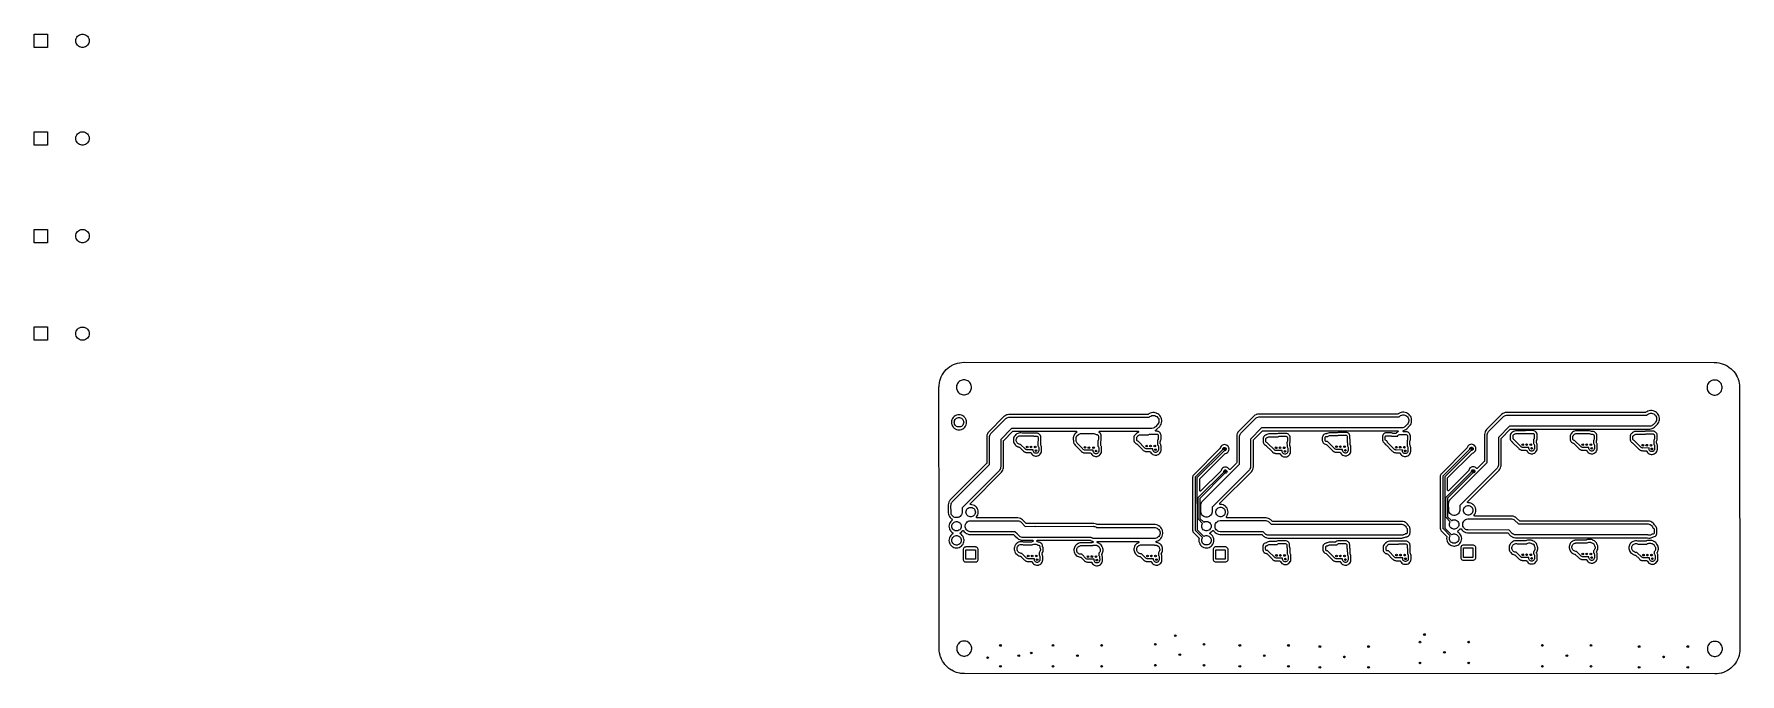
# Model space of a CAD drawing. Extents: x 40 to 347, y -158 to -43.
import ezdxf

# ---------------------------------------------------------------- set-up
doc = ezdxf.new("R2010")
doc.units = 0
doc.layers.add('BLACK', color=7, linetype='CONTINUOUS')

msp = doc.modelspace()

# ---------------------------------------------------------------- linework, layer by layer
at = {"layer": 'BLACK', "linetype": 'CONTINUOUS'}
for p, q in [((40.4, -45.05), (40.4, -42.65)), ((40.4, -42.65), (42.8, -42.65)), ((42.8, -42.65), (42.8, -45.05)), ((48.213189, -43.041565), (48.376838, -42.892379)), ((48.376838, -42.892379), (48.565114, -42.775804)), ((48.565114, -42.775804), (48.771604, -42.695809)), ((48.771604, -42.695809), (48.989278, -42.655119)), ((48.989278, -42.655119), (49.210722, -42.655119)), ((49.210722, -42.655119), (49.428396, -42.695809)), ((49.428396, -42.695809), (49.634886, -42.775804)), ((49.634886, -42.775804), (49.823162, -42.892379)), ((49.823162, -42.892379), (49.986811, -43.041565)), ((42.8, -45.05), (40.4, -45.05)), ((47.9, -43.85), (47.920432, -43.629501)), ((47.920432, -44.070499), (47.9, -43.85)), ((47.920432, -43.629501), (47.981033, -43.41651)), ((47.981033, -44.28349), (47.920432, -44.070499)), ((47.981033, -43.41651), (48.079739, -43.218281)), ((48.079739, -44.481719), (47.981033, -44.28349)), ((48.079739, -43.218281), (48.213189, -43.041565)), ((48.213189, -44.658435), (48.079739, -44.481719)), ((48.376838, -44.807621), (48.213189, -44.658435)), ((48.565114, -44.924196), (48.376838, -44.807621)), ((48.771604, -45.004191), (48.565114, -44.924196)), ((48.989278, -45.044881), (48.771604, -45.004191)), ((49.210722, -45.044881), (48.989278, -45.044881)), ((49.428396, -45.004191), (49.210722, -45.044881)), ((49.634886, -44.924196), (49.428396, -45.004191)), ((49.823162, -44.807621), (49.634886, -44.924196)), ((49.986811, -44.658435), (49.823162, -44.807621)), ((49.986811, -43.041565), (50.120261, -43.218281)), ((50.120261, -44.481719), (49.986811, -44.658435)), ((50.120261, -43.218281), (50.218967, -43.41651)), ((50.218967, -44.28349), (50.120261, -44.481719)), ((50.218967, -43.41651), (50.279568, -43.629501)), ((50.279568, -44.070499), (50.218967, -44.28349)), ((50.279568, -43.629501), (50.3, -43.85)), ((50.3, -43.85), (50.279568, -44.070499)), ((40.4, -62.6), (40.4, -60.2)), ((40.4, -60.2), (42.8, -60.2)), ((42.8, -60.2), (42.8, -62.6)), ((47.9, -61.4), (47.920432, -61.179501)), ((47.920432, -61.179501), (47.981033, -60.96651)), ((47.981033, -60.96651), (48.079739, -60.768281)), ((48.079739, -60.768281), (48.213189, -60.591565)), ((48.213189, -60.591565), (48.376838, -60.442379)), ((48.376838, -60.442379), (48.565114, -60.325804)), ((48.565114, -60.325804), (48.771604, -60.245809)), ((48.771604, -60.245809), (48.989278, -60.205119)), ((48.989278, -60.205119), (49.210722, -60.205119)), ((49.210722, -60.205119), (49.428396, -60.245809)), ((49.428396, -60.245809), (49.634886, -60.325804)), ((49.634886, -60.325804), (49.823162, -60.442379)), ((49.823162, -60.442379), (49.986811, -60.591565)), ((49.986811, -60.591565), (50.120261, -60.768281)), ((50.120261, -60.768281), (50.218967, -60.96651)), ((50.218967, -60.96651), (50.279568, -61.179501)), ((50.279568, -61.179501), (50.3, -61.4)), ((42.8, -62.6), (40.4, -62.6)), ((47.920432, -61.620499), (47.9, -61.4)), ((47.981033, -61.83349), (47.920432, -61.620499)), ((48.079739, -62.031719), (47.981033, -61.83349)), ((48.213189, -62.208435), (48.079739, -62.031719)), ((48.376838, -62.357621), (48.213189, -62.208435)), ((48.565114, -62.474196), (48.376838, -62.357621)), ((48.771604, -62.554191), (48.565114, -62.474196)), ((48.989278, -62.594881), (48.771604, -62.554191)), ((49.210722, -62.594881), (48.989278, -62.594881)), ((49.428396, -62.554191), (49.210722, -62.594881)), ((49.634886, -62.474196), (49.428396, -62.554191)), ((49.823162, -62.357621), (49.634886, -62.474196)), ((49.986811, -62.208435), (49.823162, -62.357621)), ((50.120261, -62.031719), (49.986811, -62.208435)), ((50.218967, -61.83349), (50.120261, -62.031719)), ((50.279568, -61.620499), (50.218967, -61.83349)), ((50.3, -61.4), (50.279568, -61.620499)), ((40.4, -80.15), (40.4, -77.75)), ((40.4, -77.75), (42.8, -77.75)), ((42.8, -77.75), (42.8, -80.15)), ((47.9, -78.95), (47.920432, -78.729501)), ((47.920432, -79.170499), (47.9, -78.95)), ((47.920432, -78.729501), (47.981033, -78.51651)), ((47.981033, -79.38349), (47.920432, -79.170499)), ((47.981033, -78.51651), (48.079739, -78.318281)), ((48.079739, -79.581719), (47.981033, -79.38349)), ((48.079739, -78.318281), (48.213189, -78.141565)), ((48.213189, -79.758435), (48.079739, -79.581719)), ((48.213189, -78.141565), (48.376838, -77.992379)), ((48.376838, -77.992379), (48.565114, -77.875804)), ((48.565114, -77.875804), (48.771604, -77.795809)), ((48.771604, -77.795809), (48.989278, -77.755119)), ((48.989278, -77.755119), (49.210722, -77.755119)), ((49.210722, -77.755119), (49.428396, -77.795809)), ((49.428396, -77.795809), (49.634886, -77.875804)), ((49.634886, -77.875804), (49.823162, -77.992379)), ((49.823162, -77.992379), (49.986811, -78.141565)), ((49.986811, -78.141565), (50.120261, -78.318281)), ((50.120261, -79.581719), (49.986811, -79.758435)), ((50.120261, -78.318281), (50.218967, -78.51651)), ((50.218967, -79.38349), (50.120261, -79.581719)), ((50.218967, -78.51651), (50.279568, -78.729501)), ((50.279568, -79.170499), (50.218967, -79.38349)), ((50.279568, -78.729501), (50.3, -78.95)), ((50.3, -78.95), (50.279568, -79.170499)), ((42.8, -80.15), (40.4, -80.15)), ((48.376838, -79.907621), (48.213189, -79.758435)), ((48.565114, -80.024196), (48.376838, -79.907621)), ((48.771604, -80.104191), (48.565114, -80.024196)), ((48.989278, -80.144881), (48.771604, -80.104191)), ((49.210722, -80.144881), (48.989278, -80.144881)), ((49.428396, -80.104191), (49.210722, -80.144881)), ((49.634886, -80.024196), (49.428396, -80.104191)), ((49.823162, -79.907621), (49.634886, -80.024196)), ((49.986811, -79.758435), (49.823162, -79.907621)), ((40.4, -97.7), (40.4, -95.3)), ((40.4, -95.3), (42.8, -95.3)), ((42.8, -97.7), (40.4, -97.7)), ((42.8, -95.3), (42.8, -97.7)), ((47.9, -96.5), (47.920432, -96.279501)), ((47.920432, -96.720499), (47.9, -96.5)), ((47.920432, -96.279501), (47.981033, -96.06651)), ((47.981033, -96.93349), (47.920432, -96.720499)), ((47.981033, -96.06651), (48.079739, -95.868281)), ((48.079739, -97.131719), (47.981033, -96.93349)), ((48.079739, -95.868281), (48.213189, -95.691565)), ((48.213189, -97.308435), (48.079739, -97.131719)), ((48.213189, -95.691565), (48.376838, -95.542379)), ((48.376838, -97.457621), (48.213189, -97.308435)), ((48.376838, -95.542379), (48.565114, -95.425804)), ((48.565114, -97.574196), (48.376838, -97.457621)), ((48.565114, -95.425804), (48.771604, -95.345809)), ((48.771604, -97.654191), (48.565114, -97.574196)), ((48.771604, -95.345809), (48.989278, -95.305119)), ((48.989278, -97.694881), (48.771604, -97.654191)), ((48.989278, -95.305119), (49.210722, -95.305119)), ((49.210722, -97.694881), (48.989278, -97.694881)), ((49.210722, -95.305119), (49.428396, -95.345809)), ((49.428396, -97.654191), (49.210722, -97.694881)), ((49.428396, -95.345809), (49.634886, -95.425804)), ((49.634886, -97.574196), (49.428396, -97.654191)), ((49.634886, -95.425804), (49.823162, -95.542379)), ((49.823162, -97.457621), (49.634886, -97.574196)), ((49.823162, -95.542379), (49.986811, -95.691565)), ((49.986811, -97.308435), (49.823162, -97.457621)), ((49.986811, -95.691565), (50.120261, -95.868281)), ((50.120261, -97.131719), (49.986811, -97.308435)), ((50.120261, -95.868281), (50.218967, -96.06651)), ((50.218967, -96.93349), (50.120261, -97.131719)), ((50.218967, -96.06651), (50.279568, -96.279501)), ((50.279568, -96.720499), (50.218967, -96.93349)), ((50.279568, -96.279501), (50.3, -96.5)), ((50.3, -96.5), (50.279568, -96.720499)), ((203.373917, -104.606095), (203.520003, -104.253412)), ((203.520003, -104.253412), (203.524561, -104.243638)), ((203.524561, -104.243638), (203.700822, -103.905045)), ((203.700822, -103.905045), (203.706217, -103.8957)), ((203.706217, -103.8957), (203.911325, -103.573744)), ((203.911325, -103.573744), (203.917515, -103.564905)), ((203.917515, -103.564905), (204.149896, -103.26206)), ((204.149896, -103.26206), (204.156834, -103.253791)), ((204.156834, -103.253791), (204.414726, -102.972352)), ((204.414726, -102.972352), (204.422352, -102.964726)), ((204.422352, -102.964726), (204.703791, -102.706834)), ((204.703791, -102.706834), (204.71206, -102.699896)), ((204.71206, -102.699896), (205.014905, -102.467515)), ((205.014905, -102.467515), (205.023744, -102.461325)), ((205.023744, -102.461325), (205.3457, -102.256217)), ((205.3457, -102.256217), (205.355045, -102.250822)), ((205.355045, -102.250822), (205.693638, -102.074561)), ((205.693638, -102.074561), (205.703412, -102.070003)), ((205.703412, -102.070003), (206.056095, -101.923917)), ((206.056095, -101.923917), (206.066227, -101.92023)), ((206.066227, -101.92023), (206.430295, -101.80544)), ((206.430295, -101.80544), (206.440709, -101.802649)), ((206.440709, -101.802649), (206.813405, -101.720025)), ((206.813405, -101.720025), (206.824025, -101.718152)), ((206.824025, -101.718152), (207.202495, -101.668326)), ((207.202495, -101.668326), (207.213227, -101.667386)), ((207.213227, -101.667386), (207.597304, -101.650617)), ((207.597304, -101.650617), (207.602681, -101.6505)), ((207.602681, -101.6505), (342.490236, -101.686013)), ((342.490236, -101.686013), (342.490542, -101.686034)), ((342.490542, -101.686034), (342.498573, -101.686034)), ((342.498573, -101.686034), (342.498577, -101.686035)), ((342.498577, -101.686035), (342.561763, -101.686034)), ((342.561763, -101.686034), (342.567172, -101.686152)), ((342.567172, -101.686152), (342.951242, -101.702917)), ((342.951242, -101.702917), (342.961975, -101.703857)), ((342.961975, -101.703857), (343.340446, -101.753682)), ((343.340446, -101.753682), (343.351065, -101.755554)), ((343.351065, -101.755554), (343.723762, -101.838176)), ((343.723762, -101.838176), (343.734176, -101.840967)), ((343.734176, -101.840967), (344.098246, -101.955756)), ((344.098246, -101.955756), (344.108381, -101.959445)), ((344.108381, -101.959445), (344.461045, -102.105522)), ((344.461045, -102.105522), (344.47084, -102.11009)), ((344.47084, -102.11009), (344.809416, -102.28634)), ((344.809416, -102.28634), (344.818784, -102.291748)), ((344.818784, -102.291748), (345.140719, -102.496842)), ((345.140719, -102.496842), (345.14958, -102.503047)), ((345.14958, -102.503047), (345.452404, -102.735412)), ((345.452404, -102.735412), (345.460685, -102.742361)), ((345.460685, -102.742361), (345.74211, -103.00024)), ((345.74211, -103.00024), (345.749759, -103.007889)), ((345.749759, -103.007889), (346.007638, -103.289314)), ((346.007638, -103.289314), (346.014592, -103.297601)), ((346.014592, -103.297601), (346.246952, -103.600419)), ((346.246952, -103.600419), (346.253157, -103.60928)), ((346.253157, -103.60928), (346.458251, -103.931215)), ((346.458251, -103.931215), (346.463659, -103.940583)), ((346.463659, -103.940583), (346.639907, -104.279154)), ((346.639907, -104.279154), (346.644479, -104.288959)), ((203.100502, -106.152744), (203.10062, -106.147245)), ((203.10058, -106.256287), (203.100502, -106.152744)), ((203.105255, -112.435), (203.10058, -106.256287)), ((203.10062, -106.147245), (203.108881, -105.958034)), ((203.108881, -105.958034), (203.117386, -105.763226)), ((203.117386, -105.763226), (203.118326, -105.752495)), ((203.118326, -105.752495), (203.168152, -105.374025)), ((203.168152, -105.374025), (203.170025, -105.363405)), ((203.170025, -105.363405), (203.252649, -104.990709)), ((203.252649, -104.990709), (203.25544, -104.980295)), ((203.25544, -104.980295), (203.37023, -104.616227)), ((203.37023, -104.616227), (203.373917, -104.606095)), ((206.26307, -105.958034), (206.2495, -106.043713)), ((206.2495, -106.043713), (206.2495, -106.256287)), ((206.2495, -106.256287), (206.282754, -106.466243)), ((206.282753, -105.83376), (206.26307, -105.958034)), ((206.348444, -105.631585), (206.282753, -105.83376)), ((206.282754, -106.466243), (206.294298, -106.501773)), ((206.294298, -106.501773), (206.348444, -106.668414)), ((206.444951, -105.442179), (206.348444, -105.631585)), ((206.348444, -106.668414), (206.444951, -106.85782)), ((206.56989, -105.270213), (206.444951, -105.442179)), ((206.444951, -106.85782), (206.56989, -107.029786)), ((206.720213, -105.11989), (206.56989, -105.270213)), ((206.56989, -107.029786), (206.720213, -107.180109)), ((206.892179, -104.994951), (206.720213, -105.11989)), ((206.720213, -107.180109), (206.892179, -107.305048)), ((207.081585, -104.898444), (206.892179, -104.994951)), ((206.892179, -107.305048), (206.892181, -107.305049)), ((206.892181, -107.305049), (206.892184, -107.305051)), ((206.892184, -107.305051), (207.081588, -107.401557)), ((207.28376, -104.832753), (207.081585, -104.898444)), ((207.445042, -104.807208), (207.28376, -104.832753)), ((207.493713, -104.7995), (207.445042, -104.807208)), ((207.706287, -104.7995), (207.493713, -104.7995)), ((207.754957, -104.807208), (207.706287, -104.7995)), ((207.91624, -104.832753), (207.754957, -104.807208)), ((207.916241, -104.832753), (207.91624, -104.832753)), ((207.916243, -104.832754), (207.916241, -104.832753)), ((208.118412, -104.898443), (207.916243, -104.832754)), ((208.118413, -104.898443), (208.118412, -104.898443)), ((208.118412, -107.401557), (208.307816, -107.305051)), ((208.118414, -104.898444), (208.118413, -104.898443)), ((208.30782, -104.994951), (208.118414, -104.898444)), ((208.307816, -107.305051), (208.329789, -107.289086)), ((208.479786, -105.11989), (208.30782, -104.994951)), ((208.329789, -107.289086), (208.479786, -107.180109)), ((208.630109, -105.270213), (208.479786, -105.11989)), ((208.479786, -107.180109), (208.479788, -107.180106)), ((208.479788, -107.180106), (208.479792, -107.180104)), ((208.479792, -107.180104), (208.630104, -107.029792)), ((208.630104, -107.029792), (208.630106, -107.029788)), ((208.630106, -107.029788), (208.630109, -107.029786)), ((208.755048, -105.442179), (208.630109, -105.270213)), ((208.630109, -107.029786), (208.755048, -106.85782)), ((208.755047, -106.85782), (208.755051, -106.857816)), ((208.755048, -106.85782), (208.755047, -106.85782)), ((208.755049, -105.442181), (208.755048, -105.442179)), ((208.755051, -105.442184), (208.755049, -105.442181)), ((208.851557, -105.631588), (208.755051, -105.442184)), ((208.755051, -106.857816), (208.851557, -106.668412)), ((208.917246, -105.833757), (208.851557, -105.631588)), ((208.851557, -106.668412), (208.917246, -106.466243)), ((208.9505, -106.043713), (208.917246, -105.833757)), ((208.917246, -106.466243), (208.944872, -106.291821)), ((208.944872, -106.291821), (208.9505, -106.256287)), ((208.9505, -106.256287), (208.9505, -106.043713)), ((341.233164, -105.958034), (341.213966, -106.079247)), ((341.213966, -106.079247), (341.213966, -106.291821)), ((341.213966, -106.291821), (341.24722, -106.501777)), ((341.247219, -105.869294), (341.233164, -105.958034)), ((341.31291, -105.667119), (341.247219, -105.869294)), ((341.24722, -106.501777), (341.301363, -106.668412)), ((341.301363, -106.668412), (341.31291, -106.703948)), ((341.409417, -105.477713), (341.31291, -105.667119)), ((341.31291, -106.703948), (341.409417, -106.893354)), ((341.534356, -105.305747), (341.409417, -105.477713)), ((341.409417, -106.893354), (341.534356, -107.06532)), ((341.684679, -105.155424), (341.534356, -105.305747)), ((341.534356, -107.06532), (341.684679, -107.215643)), ((341.856645, -105.030485), (341.684679, -105.155424)), ((341.684679, -107.215643), (341.856645, -107.340582)), ((342.046051, -104.933978), (341.856645, -105.030485)), ((341.856645, -107.340582), (341.856647, -107.340583)), ((341.856647, -107.340583), (341.85665, -107.340585)), ((341.85665, -107.340585), (342.046054, -107.437091)), ((342.248226, -104.868287), (342.046051, -104.933978)), ((342.409508, -104.842742), (342.248226, -104.868287)), ((342.458179, -104.835034), (342.409508, -104.842742)), ((342.670753, -104.835034), (342.458179, -104.835034)), ((342.719423, -104.842742), (342.670753, -104.835034)), ((342.880706, -104.868287), (342.719423, -104.842742)), ((342.880707, -104.868287), (342.880706, -104.868287)), ((342.880709, -104.868288), (342.880707, -104.868287)), ((343.082878, -104.933977), (342.880709, -104.868288)), ((343.082879, -104.933977), (343.082878, -104.933977)), ((343.082878, -107.437091), (343.272282, -107.340585)), ((343.08288, -104.933978), (343.082879, -104.933977)), ((343.272286, -105.030485), (343.08288, -104.933978)), ((343.272282, -107.340585), (343.321195, -107.305048)), ((343.444252, -105.155424), (343.272286, -105.030485)), ((343.321195, -107.305048), (343.444252, -107.215643)), ((343.594575, -105.305747), (343.444252, -105.155424)), ((343.444252, -107.215643), (343.444254, -107.21564)), ((343.444254, -107.21564), (343.444258, -107.215638)), ((343.444258, -107.215638), (343.59457, -107.065326)), ((343.59457, -107.065326), (343.594572, -107.065322)), ((343.594572, -107.065322), (343.594575, -107.06532)), ((343.719514, -105.477713), (343.594575, -105.305747)), ((343.594575, -107.06532), (343.719514, -106.893354)), ((343.719513, -106.893354), (343.719517, -106.89335)), ((343.719514, -106.893354), (343.719513, -106.893354)), ((343.719515, -105.477715), (343.719514, -105.477713)), ((343.719517, -105.477718), (343.719515, -105.477715)), ((343.816023, -105.667122), (343.719517, -105.477718)), ((343.719517, -106.89335), (343.816023, -106.703946)), ((343.881712, -105.869291), (343.816023, -105.667122)), ((343.816023, -106.703946), (343.881712, -106.501777)), ((343.914966, -106.079247), (343.881712, -105.869291)), ((343.881712, -106.501777), (343.914966, -106.291821)), ((343.914966, -106.291821), (343.914966, -106.079247)), ((346.644479, -104.288959), (346.790548, -104.641603)), ((346.790548, -104.641603), (346.794247, -104.651766)), ((346.794247, -104.651766), (346.897825, -104.980278)), ((346.897825, -104.980278), (346.909027, -105.015805)), ((346.909027, -105.015805), (346.911826, -105.026253)), ((346.911826, -105.026253), (346.912765, -105.030485)), ((346.912765, -105.030485), (346.994442, -105.398917)), ((346.994442, -105.398917), (346.99632, -105.40957)), ((346.99632, -105.40957), (347.04614, -105.788002)), ((347.04614, -105.788002), (347.047083, -105.798779)), ((347.047083, -105.798779), (347.063847, -106.182827)), ((347.063847, -106.182827), (347.063965, -106.188235)), ((347.063965, -106.188235), (347.063965, -106.258736)), ((347.063965, -106.258736), (347.064043, -106.25994)), ((347.064043, -106.25994), (347.113962, -153.161714)), ((207.081588, -107.401557), (207.283757, -107.467246)), ((207.283757, -107.467246), (207.493713, -107.5005)), ((207.493713, -107.5005), (207.493714, -107.5005)), ((207.493714, -107.5005), (207.706286, -107.5005)), ((207.706286, -107.5005), (207.706287, -107.5005)), ((207.706287, -107.5005), (207.916243, -107.467246)), ((207.916243, -107.467246), (208.118412, -107.401557)), ((330.788631, -110.346027), (330.564003, -110.419014)), ((331.021903, -110.309081), (330.788631, -110.346027)), ((331.021908, -110.309081), (331.021903, -110.309081)), ((331.258092, -110.309081), (331.021908, -110.309081)), ((331.258097, -110.309081), (331.258092, -110.309081)), ((331.491365, -110.346027), (331.258097, -110.309081)), ((331.491367, -110.346027), (331.491365, -110.346027)), ((331.491369, -110.346028), (331.491367, -110.346027)), ((331.715992, -110.419013), (331.491369, -110.346028)), ((342.046054, -107.437091), (342.248223, -107.50278)), ((342.248223, -107.50278), (342.458179, -107.536034)), ((342.458179, -107.536034), (342.45818, -107.536034)), ((342.45818, -107.536034), (342.670752, -107.536034)), ((342.670752, -107.536034), (342.670753, -107.536034)), ((342.670753, -107.536034), (342.880709, -107.50278)), ((342.880709, -107.50278), (343.082878, -107.437091)), ((203.11756, -128.698097), (203.105255, -112.435)), ((205.364936, -112.199596), (205.344341, -112.434999)), ((205.344341, -112.434999), (205.344341, -112.435)), ((205.344341, -112.435), (205.364936, -112.670403)), ((205.364938, -112.199586), (205.364936, -112.199596)), ((205.364936, -112.670403), (205.364938, -112.670413)), ((205.426094, -111.971344), (205.364938, -112.199586)), ((205.364938, -112.670413), (205.426094, -112.898655)), ((205.426098, -111.971335), (205.426094, -111.971344)), ((205.426094, -112.898655), (205.426096, -112.898659)), ((205.426096, -112.898659), (205.426097, -112.898663)), ((205.426097, -112.898663), (205.513959, -113.087084)), ((205.525964, -111.757171), (205.426098, -111.971335)), ((205.513959, -113.087084), (205.525965, -113.11283)), ((205.525965, -111.757169), (205.525964, -111.757171)), ((205.661505, -111.563597), (205.525965, -111.757169)), ((205.525965, -113.11283), (205.525967, -113.112834)), ((205.525967, -113.112834), (205.634281, -113.267521)), ((205.634281, -113.267521), (205.661505, -113.306401)), ((205.828597, -111.396505), (205.661505, -111.563597)), ((205.661505, -113.306401), (205.828599, -113.473495)), ((206.022169, -111.260965), (205.828597, -111.396505)), ((205.828599, -113.473495), (205.925384, -113.541265)), ((205.85, -112.435), (205.868575, -112.258275)), ((205.868575, -112.611725), (205.85, -112.435)), ((205.868575, -112.258275), (205.923486, -112.089274)), ((205.923486, -112.780726), (205.868575, -112.611725)), ((205.923486, -112.089274), (206.012336, -111.935383)), ((206.012336, -112.934617), (205.923486, -112.780726)), ((206.012336, -111.935383), (206.131239, -111.803327)), ((206.131239, -113.066673), (206.012336, -112.934617)), ((206.022171, -111.260964), (206.022169, -111.260965)), ((206.236335, -111.161098), (206.022171, -111.260964)), ((206.131239, -111.803327), (206.275, -111.698878)), ((206.275, -113.171122), (206.131239, -113.066673)), ((206.236344, -111.161094), (206.236335, -111.161098)), ((206.464586, -111.099938), (206.236344, -111.161094)), ((206.275, -111.698878), (206.437336, -111.626602)), ((206.437336, -113.243398), (206.275, -113.171122)), ((206.437336, -111.626602), (206.611151, -111.589656)), ((206.611151, -113.280344), (206.437336, -113.243398)), ((206.464596, -111.099936), (206.464586, -111.099938)), ((206.699999, -111.079341), (206.464596, -111.099936)), ((206.611151, -111.589656), (206.788849, -111.589656)), ((206.788849, -113.280344), (206.611151, -113.280344)), ((206.700001, -111.079341), (206.699999, -111.079341)), ((206.935403, -111.099936), (206.700001, -111.079341)), ((206.788849, -111.589656), (206.962664, -111.626602)), ((206.962664, -113.243398), (206.788849, -113.280344)), ((206.935413, -111.099938), (206.935403, -111.099936)), ((207.163655, -111.161094), (206.935413, -111.099938)), ((206.962664, -111.626602), (207.125, -111.698878)), ((207.125, -113.171122), (206.962664, -113.243398)), ((207.125, -111.698878), (207.268761, -111.803327)), ((207.268761, -113.066673), (207.125, -113.171122)), ((207.163659, -111.161096), (207.163655, -111.161094)), ((207.163663, -111.161097), (207.163659, -111.161096)), ((207.319122, -111.233589), (207.163663, -111.161097)), ((207.268761, -111.803327), (207.387664, -111.935383)), ((207.387664, -112.934617), (207.268761, -113.066673)), ((207.37783, -111.260965), (207.319122, -111.233589)), ((207.377834, -111.260967), (207.37783, -111.260965)), ((207.37783, -113.609035), (207.571401, -113.473495)), ((207.571395, -111.396501), (207.377834, -111.260967)), ((207.387664, -111.935383), (207.476514, -112.089274)), ((207.476514, -112.780726), (207.387664, -112.934617)), ((207.476514, -112.089274), (207.531425, -112.258275)), ((207.531425, -112.611725), (207.476514, -112.780726)), ((207.531425, -112.258275), (207.55, -112.435)), ((207.55, -112.435), (207.531425, -112.611725)), ((207.571402, -111.396506), (207.571395, -111.396501)), ((207.571401, -113.473495), (207.738495, -113.306401)), ((207.738494, -111.563597), (207.571402, -111.396506)), ((207.828045, -111.691489), (207.738494, -111.563597)), ((207.738495, -113.306401), (207.874035, -113.11283)), ((207.874035, -111.757171), (207.828045, -111.691489)), ((207.973903, -111.971337), (207.874035, -111.757171)), ((207.874035, -113.11283), (207.973903, -112.898663)), ((208.035063, -112.199592), (207.973903, -111.971337)), ((207.973903, -112.898663), (208.035063, -112.670408)), ((208.055659, -112.435), (208.035063, -112.199592)), ((208.035063, -112.670408), (208.055659, -112.435)), ((214.784988, -111.392984), (212.055484, -114.122488)), ((212.426989, -114.465606), (215.055393, -111.830393)), ((214.976065, -111.254157), (214.784988, -111.392984)), ((215.186507, -111.146932), (214.976065, -111.254157)), ((215.055393, -111.830393), (215.128106, -111.76449)), ((215.128106, -111.76449), (215.227531, -111.698057)), ((215.186513, -111.146929), (215.186507, -111.146932)), ((215.223227, -111.135001), (215.186513, -111.146929)), ((215.223228, -111.135001), (215.223227, -111.135001)), ((215.260234, -111.122976), (215.223228, -111.135001)), ((215.227531, -111.698057), (215.291103, -111.655579)), ((215.411131, -111.073946), (215.260234, -111.122976)), ((215.291103, -111.655579), (215.472215, -111.58056)), ((215.644403, -111.037), (215.411131, -111.073946)), ((215.472215, -111.58056), (215.664483, -111.542315)), ((240.640434, -111.037), (215.644403, -111.037)), ((215.664483, -111.542315), (220.05, -111.5375)), ((220.05, -111.5375), (220.147121, -111.54227)), ((220.147121, -111.54227), (240.886614, -111.537593)), ((240.647513, -111.036798), (240.640434, -111.037)), ((240.713319, -111.013318), (240.647513, -111.036798)), ((240.863563, -110.904159), (240.713319, -111.013318)), ((241.074003, -110.796933), (240.863563, -110.904159)), ((240.886614, -111.537593), (240.942893, -111.480393)), ((240.942893, -111.480393), (241.015607, -111.414489)), ((241.015607, -111.414489), (241.178604, -111.305579)), ((241.298631, -110.723946), (241.074003, -110.796933)), ((241.178604, -111.305579), (241.359716, -111.230559)), ((241.531903, -110.687), (241.298631, -110.723946)), ((241.359716, -111.230559), (241.551983, -111.192316)), ((241.531908, -110.687), (241.531903, -110.687)), ((241.768092, -110.687), (241.531908, -110.687)), ((241.551983, -111.192316), (241.748017, -111.192316)), ((241.771397, -113.419421), (241.590285, -113.49444)), ((241.748017, -111.192316), (241.940284, -111.230559)), ((241.768097, -110.687), (241.768092, -110.687)), ((242.001365, -110.723946), (241.768097, -110.687)), ((241.818012, -113.388273), (241.771397, -113.419421)), ((241.934394, -113.310511), (241.818012, -113.388273)), ((242.007107, -113.244607), (241.934394, -113.310511)), ((241.940284, -111.230559), (242.121396, -111.305579)), ((242.001367, -110.723946), (242.001365, -110.723946)), ((242.001369, -110.723947), (242.001367, -110.723946)), ((242.225992, -110.796932), (242.001369, -110.723947)), ((242.423011, -112.821893), (242.007107, -113.244607)), ((242.121396, -111.305579), (242.284394, -111.414489)), ((242.225993, -110.796932), (242.225992, -110.796932)), ((242.225994, -110.796933), (242.225993, -110.796932)), ((242.294951, -110.832068), (242.225994, -110.796933)), ((242.27751, -113.682017), (242.794518, -113.16501)), ((242.284394, -111.414489), (242.423011, -111.553106)), ((242.436434, -110.904157), (242.294951, -110.832068)), ((242.423011, -111.553106), (242.531921, -111.716104)), ((242.531921, -112.658896), (242.423011, -112.821893)), ((242.62751, -111.042982), (242.436434, -110.904157)), ((242.531921, -111.716104), (242.606941, -111.897216)), ((242.606941, -112.477784), (242.531921, -112.658896)), ((242.606941, -111.897216), (242.645184, -112.089483)), ((242.645184, -112.285517), (242.606941, -112.477784)), ((242.794518, -111.20999), (242.62751, -111.042982)), ((242.645184, -112.089483), (242.645184, -112.285517)), ((242.933343, -111.401066), (242.794518, -111.20999)), ((242.794518, -113.16501), (242.933343, -112.973933)), ((243.040568, -111.611508), (242.933343, -111.401066)), ((242.933343, -112.973933), (243.040568, -112.763492)), ((243.113553, -111.836131), (243.040568, -111.611508)), ((243.040568, -112.763492), (243.113553, -112.538868)), ((243.113553, -111.836134), (243.113553, -111.836131)), ((243.1505, -112.069402), (243.113553, -111.836134)), ((243.113553, -112.538868), (243.137832, -112.385577)), ((243.137832, -112.385577), (243.1505, -112.305597)), ((243.1505, -112.305597), (243.1505, -112.069402)), ((259.724988, -111.315065), (256.995484, -114.044569)), ((257.366989, -114.387687), (259.995393, -111.752474)), ((261.111296, -113.459132), (259.135641, -115.439905)), ((259.916065, -111.176238), (259.724988, -111.315065)), ((260.126503, -111.069014), (259.916065, -111.176238)), ((259.995393, -111.752474), (260.068106, -111.686571)), ((260.068106, -111.686571), (260.157331, -111.626953)), ((260.162865, -111.057199), (260.126503, -111.069014)), ((260.157331, -111.626953), (260.231103, -111.57766)), ((260.18178, -111.051054), (260.162865, -111.057199)), ((260.215132, -111.040216), (260.18178, -111.051054)), ((260.351131, -110.996027), (260.215132, -111.040216)), ((260.231103, -111.57766), (260.412215, -111.502641)), ((260.584403, -110.959081), (260.351131, -110.996027)), ((260.412215, -111.502641), (260.604483, -111.464396)), ((285.580434, -110.959081), (260.584403, -110.959081)), ((260.604483, -111.464396), (264.99, -111.459581)), ((264.896268, -113.454976), (261.111296, -113.459132)), ((264.99, -113.459581), (264.896268, -113.454976)), ((264.99, -111.459581), (265.087121, -111.464351)), ((286.338017, -113.454766), (264.99, -113.459581)), ((265.087121, -111.464351), (285.826614, -111.459674)), ((285.587513, -110.958879), (285.580434, -110.959081)), ((285.653319, -110.935399), (285.587513, -110.958879)), ((285.803563, -110.82624), (285.653319, -110.935399)), ((286.014003, -110.719014), (285.803563, -110.82624)), ((285.826614, -111.459674), (285.882893, -111.402474)), ((285.882893, -111.402474), (285.955607, -111.33657)), ((285.955607, -111.33657), (286.118604, -111.22766)), ((286.238631, -110.646027), (286.014003, -110.719014)), ((286.118604, -111.22766), (286.299716, -111.15264)), ((286.471903, -110.609081), (286.238631, -110.646027)), ((286.299716, -111.15264), (286.491983, -111.114397)), ((286.530285, -113.416521), (286.338017, -113.454766)), ((286.471908, -110.609081), (286.471903, -110.609081)), ((286.708092, -110.609081), (286.471908, -110.609081)), ((286.491983, -111.114397), (286.688017, -111.114397)), ((286.711397, -113.341502), (286.530285, -113.416521)), ((286.688017, -111.114397), (286.880284, -111.15264)), ((286.708097, -110.609081), (286.708092, -110.609081)), ((286.941365, -110.646027), (286.708097, -110.609081)), ((286.767376, -113.304098), (286.711397, -113.341502)), ((286.874394, -113.232592), (286.767376, -113.304098)), ((286.947107, -113.166688), (286.874394, -113.232592)), ((286.880284, -111.15264), (287.061396, -111.22766)), ((286.941367, -110.646027), (286.941365, -110.646027)), ((286.941369, -110.646028), (286.941367, -110.646027)), ((287.165992, -110.719013), (286.941369, -110.646028)), ((287.363011, -112.743974), (286.947107, -113.166688)), ((287.061396, -111.22766), (287.224394, -111.33657)), ((287.376434, -110.826238), (287.165992, -110.719013)), ((287.21751, -113.604098), (287.734518, -113.087091)), ((287.224394, -111.33657), (287.363011, -111.475187)), ((287.363011, -111.475187), (287.471921, -111.638185)), ((287.471921, -112.580977), (287.363011, -112.743974)), ((287.56751, -110.965063), (287.376434, -110.826238)), ((287.471921, -111.638185), (287.546941, -111.819297)), ((287.546941, -112.399865), (287.471921, -112.580977)), ((287.546941, -111.819297), (287.585184, -112.011564)), ((287.585184, -112.207598), (287.546941, -112.399865)), ((287.734518, -111.132071), (287.56751, -110.965063)), ((287.585184, -112.011564), (287.585184, -112.207598)), ((287.873343, -111.323147), (287.734518, -111.132071)), ((287.734518, -113.087091), (287.873343, -112.896014)), ((287.980568, -111.533589), (287.873343, -111.323147)), ((287.873343, -112.896014), (287.980568, -112.685573)), ((288.053553, -111.758212), (287.980568, -111.533589)), ((287.980568, -112.685573), (288.053553, -112.460949)), ((288.053553, -111.758215), (288.053553, -111.758212)), ((288.0905, -111.991483), (288.053553, -111.758215)), ((288.053553, -112.460949), (288.065491, -112.385577)), ((288.065491, -112.385577), (288.0905, -112.227678)), ((288.0905, -112.227678), (288.0905, -111.991483)), ((304.274988, -111.015065), (301.545484, -113.744569)), ((301.916989, -114.087687), (304.545393, -111.452474)), ((305.661296, -113.159132), (303.685641, -115.139905)), ((304.466065, -110.876238), (304.274988, -111.015065)), ((304.676503, -110.769014), (304.466065, -110.876238)), ((304.545393, -111.452474), (304.618106, -111.386571)), ((304.618106, -111.386571), (304.725123, -111.315065)), ((304.901131, -110.696027), (304.676503, -110.769014)), ((304.725123, -111.315065), (304.781103, -111.27766)), ((304.781103, -111.27766), (304.962215, -111.202641)), ((305.134403, -110.659081), (304.901131, -110.696027)), ((304.962215, -111.202641), (305.154483, -111.164396)), ((330.130434, -110.659081), (305.134403, -110.659081)), ((305.154483, -111.164396), (309.54, -111.159581)), ((309.446268, -113.154976), (305.661296, -113.159132)), ((309.54, -113.159581), (309.446268, -113.154976)), ((309.54, -111.159581), (309.637121, -111.164351)), ((330.888017, -113.154766), (309.54, -113.159581)), ((309.637121, -111.164351), (330.376614, -111.159674)), ((330.137513, -110.658879), (330.130434, -110.659081)), ((330.203319, -110.635399), (330.137513, -110.658879)), ((330.353563, -110.52624), (330.203319, -110.635399)), ((330.564003, -110.419014), (330.353563, -110.52624)), ((330.376614, -111.159674), (330.432893, -111.102474)), ((330.432893, -111.102474), (330.505607, -111.03657)), ((330.505607, -111.03657), (330.668604, -110.92766)), ((330.668604, -110.92766), (330.849716, -110.85264)), ((330.849716, -110.85264), (331.041983, -110.814397)), ((331.080285, -113.116521), (330.888017, -113.154766)), ((331.041983, -110.814397), (331.238017, -110.814397)), ((331.261397, -113.041502), (331.080285, -113.116521)), ((331.238017, -110.814397), (331.430284, -110.85264)), ((331.310195, -113.008896), (331.261397, -113.041502)), ((331.424394, -112.932592), (331.310195, -113.008896)), ((331.365992, -113.550149), (331.576434, -113.442924)), ((331.497107, -112.866688), (331.424394, -112.932592)), ((331.430284, -110.85264), (331.611396, -110.92766)), ((331.913011, -112.443974), (331.497107, -112.866688)), ((331.576434, -113.442924), (331.76751, -113.304098)), ((331.611396, -110.92766), (331.774394, -111.03657)), ((331.926434, -110.526238), (331.715992, -110.419013)), ((331.76751, -113.304098), (332.284518, -112.787091)), ((331.774394, -111.03657), (331.913011, -111.175187)), ((331.913011, -111.175187), (332.021921, -111.338185)), ((332.021921, -112.280977), (331.913011, -112.443974)), ((332.11751, -110.665063), (331.926434, -110.526238)), ((332.021921, -111.338185), (332.096941, -111.519297)), ((332.096941, -112.099865), (332.021921, -112.280977)), ((332.096941, -111.519297), (332.135184, -111.711564)), ((332.135184, -111.907598), (332.096941, -112.099865)), ((332.284518, -110.832071), (332.11751, -110.665063)), ((332.135184, -111.711564), (332.135184, -111.907598)), ((332.423343, -111.023147), (332.284518, -110.832071)), ((332.284518, -112.787091), (332.423343, -112.596014)), ((332.530568, -111.233589), (332.423343, -111.023147)), ((332.423343, -112.596014), (332.530568, -112.385573)), ((332.603553, -111.458212), (332.530568, -111.233589)), ((332.530568, -112.385573), (332.603553, -112.160949)), ((332.603553, -111.458215), (332.603553, -111.458212)), ((332.6405, -111.691483), (332.603553, -111.458215)), ((332.603553, -112.160949), (332.630394, -111.991483)), ((332.630394, -111.991483), (332.6405, -111.927678)), ((332.6405, -111.927678), (332.6405, -111.691483)), ((205.925384, -113.541265), (206.022165, -113.609032)), ((206.022165, -113.609032), (206.022167, -113.609033)), ((206.022167, -113.609033), (206.02217, -113.609035)), ((206.02217, -113.609035), (206.236337, -113.708903)), ((206.236337, -113.708903), (206.464592, -113.770063)), ((206.464592, -113.770063), (206.652918, -113.786539)), ((206.652918, -113.786539), (206.699999, -113.790659)), ((206.699999, -113.790659), (206.7, -113.790659)), ((206.7, -113.790659), (206.700001, -113.790659)), ((206.700001, -113.790659), (206.739234, -113.787226)), ((206.739234, -113.787226), (206.935408, -113.770063)), ((206.935408, -113.770063), (207.163663, -113.708903)), ((207.163663, -113.708903), (207.37783, -113.609035)), ((211.736446, -114.748631), (211.6995, -114.981902)), ((211.6995, -114.981902), (211.6995, -119.76503)), ((211.809433, -114.524003), (211.736446, -114.748631)), ((211.827805, -114.487949), (211.809433, -114.524003)), ((211.916657, -114.313565), (211.827805, -114.487949)), ((212.055484, -114.122488), (211.916657, -114.313565)), ((212.2, -115.1), (212.204815, -115.001983)), ((212.204357, -120.019627), (212.2, -115.1)), ((212.204815, -115.001983), (212.24306, -114.809715)), ((212.24306, -114.809715), (212.318079, -114.628603)), ((212.318079, -114.628603), (212.355479, -114.57263)), ((212.355479, -114.57263), (212.426989, -114.465606)), ((216.171296, -113.537051), (214.195641, -115.517824)), ((214.195641, -115.517824), (214.2, -120.437919)), ((214.7005, -115.772889), (214.702179, -115.767172)), ((214.7005, -120.556016), (214.7005, -115.772889)), ((214.702179, -115.767172), (214.720185, -115.70585)), ((214.720185, -115.70585), (214.736819, -115.685208)), ((214.736819, -115.685208), (216.347708, -114.074319)), ((219.956268, -113.532895), (216.171296, -113.537051)), ((216.347708, -114.074319), (216.409031, -114.040834)), ((216.409031, -114.040834), (216.435389, -114.038)), ((216.435389, -114.038), (219.931908, -114.038)), ((216.53029, -115.307173), (216.4995, -115.501577)), ((216.4995, -115.501577), (216.4995, -115.767172)), ((216.4995, -115.767172), (216.53029, -115.961576)), ((216.591117, -115.11997), (216.53029, -115.307173)), ((216.53029, -115.961576), (216.591117, -116.148779)), ((216.680476, -114.944594), (216.591117, -115.11997)), ((216.591117, -116.148779), (216.675797, -116.314972)), ((216.675797, -116.314972), (216.680476, -116.324155)), ((216.749205, -114.849998), (216.680476, -114.944594)), ((216.680476, -116.324155), (216.796172, -116.483396)), ((216.796172, -114.785354), (216.749205, -114.849998)), ((216.796174, -114.785352), (216.796172, -114.785354)), ((216.796172, -116.483396), (216.935354, -116.622578)), ((216.935351, -114.646174), (216.796174, -114.785351)), ((216.796174, -114.785351), (216.796174, -114.785352)), ((216.935352, -114.646174), (216.935351, -114.646174)), ((216.935354, -114.646172), (216.935352, -114.646174)), ((217.037905, -114.571664), (216.935354, -114.646172)), ((217, -115.6), (217.003611, -115.526487)), ((217.003611, -115.742263), (217, -115.6)), ((217.003611, -115.526487), (217.032295, -115.382286)), ((217.032295, -115.886464), (217.003611, -115.742263)), ((217.032295, -115.382286), (217.088559, -115.246452)), ((217.088559, -116.022298), (217.032295, -115.886464)), ((217.094594, -114.530476), (217.037905, -114.571664)), ((217.088559, -115.246452), (217.170242, -115.124205)), ((217.170242, -116.144545), (217.088559, -116.022298)), ((217.26997, -114.441117), (217.094594, -114.530476)), ((217.170242, -115.124205), (217.274205, -115.020242)), ((217.274205, -116.248508), (217.170242, -116.144545)), ((217.457173, -114.38029), (217.26997, -114.441117)), ((217.274205, -115.020242), (217.396452, -114.938559)), ((217.396452, -116.330191), (217.274205, -116.248508)), ((217.396452, -114.938559), (217.532286, -114.882295)), ((217.532286, -116.386455), (217.396452, -116.330191)), ((217.651578, -114.3495), (217.457173, -114.38029)), ((217.532286, -114.882295), (217.676487, -114.853611)), ((217.676487, -116.415139), (217.532286, -116.386455)), ((217.651583, -114.3495), (217.651578, -114.3495)), ((217.848417, -114.3495), (217.651583, -114.3495)), ((217.676487, -114.853611), (217.823513, -114.853611)), ((217.791195, -116.415139), (217.676487, -116.415139)), ((218.645412, -117.26522), (217.791195, -116.415139)), ((217.823513, -114.853611), (217.967714, -114.882295)), ((217.848422, -114.3495), (217.848417, -114.3495)), ((218.036088, -114.379223), (217.848422, -114.3495)), ((217.967714, -114.882295), (217.972851, -114.884422)), ((217.972851, -114.884422), (218.8, -114.88125)), ((218.055486, -114.38075), (218.036088, -114.379223)), ((218.898541, -114.38075), (218.055486, -114.38075)), ((218.8, -114.88125), (218.859147, -114.885127)), ((218.859147, -114.885127), (220.0625, -114.88125)), ((220.161041, -114.38075), (218.898541, -114.38075)), ((219.931908, -114.038), (227.745111, -114.038)), ((220.05, -113.5375), (219.956268, -113.532895)), ((241.398017, -113.532685), (220.05, -113.5375)), ((220.0625, -114.88125), (220.127763, -114.885528)), ((220.127763, -114.885528), (220.181774, -114.9)), ((220.161042, -114.38075), (220.161041, -114.38075)), ((220.206725, -114.389837), (220.161042, -114.38075)), ((220.181774, -114.9), (220.675, -114.9)), ((220.243324, -114.397117), (220.206725, -114.389837)), ((220.267515, -114.3995), (220.243324, -114.397117)), ((220.725009, -114.3995), (220.267515, -114.3995)), ((220.675, -114.9), (220.770671, -114.91903)), ((220.725016, -114.3995), (220.725009, -114.3995)), ((220.827795, -114.41), (220.725016, -114.3995)), ((220.770671, -114.91903), (220.851777, -114.973223)), ((220.827797, -114.410001), (220.827795, -114.41)), ((220.941133, -114.447557), (220.827797, -114.410001)), ((220.851777, -114.973223), (220.90597, -115.054329)), ((220.90597, -115.870671), (220.896536, -115.884789)), ((220.896536, -115.884789), (220.899268, -116.661042)), ((220.90597, -115.054329), (220.925, -115.15)), ((220.925, -115.775), (220.90597, -115.870671)), ((220.925, -115.15), (220.925, -115.775)), ((220.994331, -114.465185), (220.941133, -114.447557)), ((220.994336, -114.465187), (220.994331, -114.465185)), ((221.043308, -114.495393), (220.994336, -114.465187)), ((221.143656, -114.557288), (221.043308, -114.495393)), ((221.267712, -114.681344), (221.143656, -114.557288)), ((221.359814, -114.830666), (221.267712, -114.681344)), ((221.405989, -114.970012), (221.359814, -114.830666)), ((221.4005, -115.991561), (221.406794, -115.952557)), ((221.4005, -116.453145), (221.4005, -115.991561)), ((221.40052, -116.455357), (221.4005, -116.453145)), ((221.421396, -116.522034), (221.40052, -116.455357)), ((221.414998, -114.9972), (221.405989, -114.970012)), ((221.406794, -115.952557), (221.414999, -115.927797)), ((221.414999, -114.997203), (221.414998, -114.9972)), ((221.422981, -115.075347), (221.414999, -114.997203)), ((221.414999, -115.927797), (221.4255, -115.825009)), ((221.436632, -116.544836), (221.421396, -116.522034)), ((221.425499, -115.099992), (221.422981, -115.075347)), ((221.4255, -115.825009), (221.425499, -115.099992)), ((221.44271, -116.55951), (221.436632, -116.544836)), ((227.28029, -115.057177), (227.2495, -115.251577)), ((227.2495, -115.251577), (227.2495, -115.510922)), ((227.2495, -115.510922), (227.279229, -115.698623)), ((227.279229, -115.698623), (227.280291, -115.705326)), ((227.294004, -115.01497), (227.28029, -115.057176)), ((227.28029, -115.057176), (227.28029, -115.057177)), ((227.280291, -115.705326), (227.28093, -115.707294)), ((227.28093, -115.707294), (227.281253, -115.709336)), ((227.281253, -115.709336), (227.281428, -115.710061)), ((227.281428, -115.710061), (227.28137, -115.710074)), ((227.28137, -115.710074), (227.287, -115.745612)), ((227.287, -115.745612), (227.287, -115.835922)), ((227.287, -115.835922), (227.31779, -116.030326)), ((227.341114, -114.869976), (227.294004, -115.01497)), ((227.31779, -116.030326), (227.378617, -116.21753)), ((227.341115, -114.869973), (227.341114, -114.869976)), ((227.430476, -114.694594), (227.341115, -114.869973)), ((227.378617, -116.21753), (227.448452, -116.354587)), ((227.514661, -114.578725), (227.430476, -114.694594)), ((227.448452, -116.354587), (227.467976, -116.392905)), ((227.467976, -116.392905), (227.583672, -116.552146)), ((227.546172, -114.535354), (227.514661, -114.578725)), ((227.546174, -114.535352), (227.546172, -114.535354)), ((227.822855, -114.25867), (227.546174, -114.535351)), ((227.546174, -114.535351), (227.546174, -114.535352)), ((227.745111, -114.038), (227.81215, -114.057685)), ((227.75, -115.35), (227.753611, -115.276487)), ((227.753611, -115.486013), (227.75, -115.35)), ((227.753611, -115.276487), (227.754686, -115.271085)), ((227.782294, -115.630213), (227.753611, -115.486013)), ((227.754686, -115.271085), (227.782294, -115.132287)), ((227.782294, -115.132287), (227.820978, -115.038896)), ((227.792789, -115.65555), (227.782294, -115.630213)), ((227.791111, -115.663987), (227.792789, -115.65555)), ((227.791111, -115.811013), (227.791111, -115.663987)), ((227.819794, -115.955213), (227.791111, -115.811013)), ((227.81215, -114.057685), (227.857905, -114.110489)), ((227.876059, -116.091047), (227.819794, -115.955213)), ((227.820978, -115.038896), (227.838559, -114.996452)), ((227.825646, -114.256287), (227.822855, -114.25867)), ((227.838824, -114.243203), (227.825646, -114.256287)), ((227.838559, -114.996452), (227.920242, -114.874205)), ((227.867849, -114.179647), (227.838824, -114.243203)), ((227.857905, -114.110489), (227.867849, -114.179647)), ((227.957742, -116.213295), (227.876059, -116.091047)), ((227.920242, -114.874205), (228.10717, -114.68217)), ((228.00717, -116.26783), (227.957742, -116.213295)), ((228.824205, -117.079758), (228.00717, -116.26783)), ((228.10717, -114.68217), (228.161705, -114.632742)), ((228.161705, -114.632742), (228.193825, -114.61128)), ((228.193825, -114.61128), (228.283952, -114.551059)), ((228.283952, -114.551059), (228.419786, -114.494795)), ((228.419786, -114.494795), (228.563987, -114.466111)), ((228.563987, -114.466111), (230.9, -114.4625)), ((230.9, -114.4625), (230.973513, -114.466111)), ((230.973513, -114.466111), (231.117714, -114.494795)), ((231.117714, -114.494795), (231.253548, -114.551059)), ((231.253548, -114.551059), (231.375795, -114.632742)), ((231.375795, -114.632742), (231.393053, -114.65)), ((231.393053, -114.65), (231.525, -114.65)), ((231.525, -114.65), (231.620671, -114.66903)), ((231.620671, -114.66903), (231.701777, -114.723223)), ((231.701777, -115.701777), (231.681389, -115.715399)), ((231.681389, -115.715399), (231.683222, -115.722237)), ((231.683222, -115.722237), (231.686768, -116.729792)), ((231.701777, -114.723223), (231.75597, -114.804329)), ((231.75597, -115.620671), (231.701777, -115.701777)), ((231.75597, -114.804329), (231.775, -114.9)), ((231.775, -115.525), (231.75597, -115.620671)), ((231.775, -114.9), (231.775, -115.525)), ((231.871264, -114.146629), (231.899107, -114.082547)), ((231.882487, -114.215591), (231.871264, -114.146629)), ((231.929212, -114.267539), (231.882487, -114.215591)), ((231.899107, -114.082547), (231.957176, -114.04369)), ((231.993655, -114.307287), (231.929212, -114.267539)), ((231.957176, -114.04369), (231.994308, -114.038)), ((231.993656, -114.307288), (231.993655, -114.307287)), ((232.117712, -114.431344), (231.993656, -114.307288)), ((231.994308, -114.038), (238.847672, -114.038)), ((232.209814, -114.580666), (232.117712, -114.431344)), ((232.188, -115.914866), (232.206462, -115.849768)), ((232.188, -116.521895), (232.188, -115.914866)), ((232.18802, -116.524107), (232.188, -116.521895)), ((232.208896, -116.590784), (232.18802, -116.524107)), ((232.206462, -115.849768), (232.209814, -115.844334)), ((232.256633, -114.721956), (232.209814, -114.580666)), ((232.209814, -115.844334), (232.264999, -115.677797)), ((232.264998, -114.7472), (232.256633, -114.721956)), ((232.264999, -114.747203), (232.264998, -114.7472)), ((232.275299, -114.848037), (232.264999, -114.747203)), ((232.264999, -115.677797), (232.2755, -115.575009)), ((232.275499, -114.849992), (232.275299, -114.848037)), ((232.2755, -115.575009), (232.275499, -114.849992)), ((238.159651, -115.02729), (238.1495, -115.126647)), ((238.1495, -115.126647), (238.1495, -115.673337)), ((238.1495, -115.673337), (238.149501, -115.673355)), ((238.149501, -115.673355), (238.15965, -115.772707)), ((238.15965, -115.772707), (238.159651, -115.77271)), ((238.212996, -114.866305), (238.159651, -115.02729)), ((238.159651, -115.77271), (238.212996, -115.933694)), ((238.213001, -114.866294), (238.212996, -114.866305)), ((238.212996, -115.933694), (238.213001, -115.933705)), ((238.302029, -114.721959), (238.213001, -114.866294)), ((238.213001, -115.933705), (238.302029, -116.07804)), ((238.421954, -114.602033), (238.302029, -114.721959)), ((238.302029, -116.07804), (238.302032, -116.078044)), ((238.302032, -116.078044), (238.421955, -116.197967)), ((238.471188, -114.571664), (238.421954, -114.602033)), ((238.421955, -116.197967), (238.421959, -116.19797)), ((238.421959, -116.19797), (238.562074, -116.284395)), ((238.493769, -114.553809), (238.471188, -114.571664)), ((238.612221, -114.435358), (238.493769, -114.553809)), ((238.562074, -116.284395), (238.566303, -116.287003)), ((238.566303, -116.287003), (238.62183, -116.305402)), ((238.776079, -114.325871), (238.612221, -114.435358)), ((238.62183, -116.305402), (238.670506, -116.335426)), ((238.65, -115.175), (238.667127, -115.088896)), ((238.65, -115.625), (238.65, -115.175)), ((238.667127, -115.711104), (238.65, -115.625)), ((238.667127, -115.088896), (238.715901, -115.015901)), ((238.715901, -115.784099), (238.667127, -115.711104)), ((238.670506, -116.335426), (239.67286, -117.337781)), ((238.715901, -115.015901), (238.788896, -114.967127)), ((238.788896, -115.832873), (238.715901, -115.784099)), ((238.776092, -114.325864), (238.776079, -114.325871)), ((238.895124, -114.276561), (238.776092, -114.325864)), ((238.788896, -114.967127), (238.823193, -114.960304)), ((238.875, -115.85), (238.788896, -115.832873)), ((238.823193, -114.960304), (238.853323, -114.908119)), ((238.847672, -114.038), (238.914711, -114.057685)), ((238.853323, -114.908119), (238.945619, -114.815823)), ((238.893331, -115.85), (238.875, -115.85)), ((238.896447, -115.853553), (238.893331, -115.85)), ((238.941385, -114.243203), (238.895124, -114.276561)), ((240.145412, -117.09647), (238.896447, -115.853553)), ((238.914711, -114.057685), (238.960466, -114.110489)), ((238.97041, -114.179647), (238.941385, -114.243203)), ((238.945619, -114.815823), (239.058658, -114.75056)), ((238.960466, -114.110489), (238.97041, -114.179647)), ((239.058658, -114.75056), (239.184737, -114.716778)), ((239.184737, -114.716778), (240.3, -114.7125)), ((240.3, -114.7125), (240.359147, -114.716377)), ((240.359147, -114.716377), (240.79191, -114.714982)), ((240.79191, -114.714982), (240.79403, -114.704329)), ((240.79403, -114.704329), (240.848223, -114.623223)), ((240.848223, -114.623223), (240.929329, -114.56903)), ((240.929329, -114.56903), (241.025, -114.55)), ((241.025, -114.55), (242.275, -114.55)), ((241.590285, -113.49444), (241.398017, -113.532685)), ((242.030232, -113.907853), (242.059257, -113.844297)), ((242.040176, -113.977011), (242.030232, -113.907853)), ((242.085931, -114.029815), (242.040176, -113.977011)), ((242.059257, -113.844297), (242.082893, -113.824259)), ((242.082492, -113.823707), (242.127978, -113.790659)), ((242.082893, -113.824259), (242.082492, -113.823707)), ((242.15297, -114.0495), (242.085931, -114.029815)), ((242.127978, -113.790659), (242.27751, -113.682017)), ((242.325016, -114.0495), (242.15297, -114.0495)), ((242.275, -114.55), (242.370671, -114.56903)), ((242.427795, -114.06), (242.325016, -114.0495)), ((242.370671, -114.56903), (242.451777, -114.623223)), ((242.451777, -115.601777), (242.396264, -115.638869)), ((242.396264, -115.638869), (242.399268, -116.492292)), ((242.399268, -116.492292), (242.403553, -116.496447)), ((242.403553, -116.496447), (242.446668, -116.54561)), ((242.427797, -114.060001), (242.427795, -114.06)), ((242.558289, -114.103242), (242.427797, -114.060001)), ((242.446668, -116.54561), (242.446677, -116.545619)), ((242.446677, -116.545619), (242.498129, -116.634737)), ((242.451777, -114.623223), (242.50597, -114.704329)), ((242.50597, -115.520671), (242.451777, -115.601777)), ((242.50597, -114.704329), (242.525, -114.8)), ((242.525, -115.425), (242.50597, -115.520671)), ((242.525, -114.8), (242.525, -115.425)), ((242.594331, -114.115185), (242.558289, -114.103242)), ((242.594336, -114.115187), (242.594331, -114.115185)), ((242.639389, -114.142976), (242.594336, -114.115187)), ((242.743656, -114.207288), (242.639389, -114.142976)), ((242.867712, -114.331344), (242.743656, -114.207288)), ((242.959814, -114.480666), (242.867712, -114.331344)), ((242.9005, -115.875663), (242.918962, -115.810566)), ((242.9005, -116.284395), (242.9005, -115.875663)), ((242.90052, -116.286607), (242.9005, -116.284395)), ((242.921396, -116.353284), (242.90052, -116.286607)), ((242.918962, -115.810566), (242.959809, -115.744342)), ((242.936632, -116.376086), (242.921396, -116.353284)), ((242.977277, -116.474211), (242.936632, -116.376086)), ((242.959808, -115.744342), (242.959814, -115.744334)), ((242.959809, -115.744342), (242.959808, -115.744342)), ((243.001129, -114.605346), (242.959814, -114.480666)), ((242.959814, -115.744334), (243.014999, -115.577797)), ((242.988166, -116.5005), (242.977277, -116.474211)), ((243.006252, -116.544165), (242.988166, -116.5005)), ((243.014998, -114.6472), (243.001129, -114.605346)), ((243.012051, -116.558164), (243.006252, -116.544165)), ((243.014999, -114.647203), (243.014998, -114.6472)), ((243.025015, -114.745257), (243.014999, -114.647203)), ((243.014999, -115.577797), (243.0255, -115.475009)), ((243.025499, -114.749992), (243.025015, -114.745257)), ((243.0255, -115.475009), (243.025499, -114.749992)), ((254.100476, -116.524211), (253.947737, -116.620184)), ((254.270745, -116.464631), (254.100476, -116.524211)), ((254.27075, -116.46463), (254.270745, -116.464631)), ((254.449996, -116.444435), (254.27075, -116.46463)), ((254.450004, -116.444435), (254.449996, -116.444435)), ((254.629249, -116.46463), (254.450004, -116.444435)), ((254.629254, -116.464631), (254.629249, -116.46463)), ((254.799523, -116.524211), (254.629254, -116.464631)), ((254.925573, -116.603414), (254.799523, -116.524211)), ((256.676446, -114.670712), (256.6395, -114.903983)), ((256.6395, -114.903983), (256.6395, -119.68711)), ((256.749433, -114.446084), (256.676446, -114.670712)), ((256.787838, -114.370713), (256.749433, -114.446084)), ((256.856657, -114.235646), (256.787838, -114.370713)), ((256.995484, -114.044569), (256.856657, -114.235646)), ((257.14, -115.022081), (257.144815, -114.924064)), ((257.144357, -119.941708), (257.14, -115.022081)), ((257.144815, -114.924064), (257.18306, -114.731796)), ((257.18306, -114.731796), (257.258079, -114.550684)), ((257.258079, -114.550684), (257.293577, -114.497558)), ((257.293577, -114.497558), (257.366989, -114.387687)), ((259.135641, -115.439905), (259.14, -120.36)), ((259.6405, -115.69497), (259.660185, -115.627931)), ((259.6405, -115.921394), (259.6405, -115.69497)), ((259.6405, -120.478097), (259.6405, -115.921394)), ((259.660185, -115.627931), (259.676819, -115.607289)), ((259.676819, -115.607289), (261.287708, -113.9964)), ((261.287708, -113.9964), (261.349031, -113.962915)), ((261.349031, -113.962915), (261.375389, -113.960081)), ((261.375389, -113.960081), (285.533567, -113.960081)), ((261.391983, -115.275347), (261.381832, -115.374704)), ((261.381832, -115.374704), (261.381832, -115.921394)), ((261.381832, -115.921394), (261.381833, -115.921412)), ((261.381833, -115.921412), (261.391982, -116.020764)), ((261.391982, -116.020764), (261.391983, -116.020767)), ((261.445328, -115.114362), (261.391983, -115.275347)), ((261.391983, -116.020767), (261.445328, -116.181751)), ((261.445333, -115.114351), (261.445328, -115.114362)), ((261.445328, -116.181751), (261.445333, -116.181762)), ((261.534361, -114.970016), (261.445333, -115.114351)), ((261.445333, -116.181762), (261.534361, -116.326097)), ((261.534364, -114.970012), (261.534361, -114.970016)), ((261.534361, -116.326097), (261.534364, -116.326101)), ((261.654287, -114.850089), (261.534364, -114.970012)), ((261.534364, -116.326101), (261.654288, -116.446025)), ((261.654291, -114.850086), (261.654287, -114.850089)), ((261.654288, -116.446025), (261.798635, -116.53506)), ((261.798626, -114.761058), (261.654291, -114.850086)), ((261.798637, -114.761053), (261.798626, -114.761058)), ((261.798635, -116.53506), (261.826114, -116.544165)), ((261.946597, -114.712024), (261.798637, -114.761053)), ((261.826114, -116.544165), (261.874795, -116.574191)), ((261.882332, -115.423057), (261.899459, -115.336953)), ((261.882332, -115.873057), (261.882332, -115.423057)), ((261.899459, -115.959161), (261.882332, -115.873057)), ((261.899459, -115.336953), (261.948233, -115.263958)), ((261.948233, -116.032156), (261.899459, -115.959161)), ((261.976482, -114.697421), (261.946597, -114.712024)), ((261.948233, -115.263958), (262.021228, -115.215184)), ((262.021228, -116.08093), (261.948233, -116.032156)), ((262.058409, -114.64268), (261.976482, -114.697421)), ((262.021228, -115.215184), (262.107332, -115.198057)), ((262.107332, -116.098057), (262.021228, -116.08093)), ((262.058425, -114.642671), (262.058409, -114.64268)), ((262.240492, -114.567257), (262.058425, -114.642671)), ((262.107332, -115.198057), (262.162524, -115.198057)), ((262.1223, -116.098057), (262.107332, -116.098057)), ((262.135655, -116.121188), (262.1223, -116.098057)), ((262.13567, -116.121203), (262.135655, -116.121188)), ((262.178779, -116.17036), (262.13567, -116.121203)), ((262.162524, -115.198057), (262.227951, -115.13263)), ((263.427744, -117.413277), (262.178779, -116.17036)), ((262.227951, -115.13263), (262.34099, -115.067367)), ((262.240502, -114.567254), (262.240492, -114.567257)), ((262.433789, -114.528807), (262.240502, -114.567254)), ((262.34099, -115.067367), (262.467069, -115.033585)), ((263.877599, -114.528807), (262.433789, -114.528807)), ((262.467069, -115.033585), (263.582332, -115.029307)), ((263.582332, -115.029307), (263.641479, -115.033184)), ((263.641479, -115.033184), (264.073531, -115.031792)), ((263.930311, -114.513854), (263.877599, -114.528807)), ((263.93145, -114.516297), (263.930311, -114.513854)), ((263.938, -114.513242), (263.93145, -114.516297)), ((264.104532, -114.458058), (263.938, -114.513242)), ((264.073531, -115.031792), (264.080555, -115.02128)), ((264.080555, -115.02128), (264.161661, -114.967087)), ((264.104535, -114.458057), (264.104532, -114.458058)), ((264.207313, -114.447558), (264.104535, -114.458057)), ((264.161661, -114.967087), (264.257332, -114.948057)), ((264.20733, -114.447557), (264.207313, -114.447558)), ((265.557342, -114.447557), (264.20733, -114.447557)), ((264.257332, -114.948057), (265.507332, -114.948057)), ((265.507332, -114.948057), (265.603003, -114.967087)), ((265.660127, -114.458057), (265.557342, -114.447557)), ((265.603003, -114.967087), (265.684109, -115.02128)), ((265.660129, -114.458058), (265.660127, -114.458057)), ((265.825194, -114.512755), (265.660129, -114.458058)), ((265.684109, -115.999834), (265.678764, -116.003404)), ((265.678764, -116.003404), (265.6816, -116.809099)), ((265.684109, -115.02128), (265.738302, -115.102386)), ((265.738302, -115.918728), (265.684109, -115.999834)), ((265.738302, -115.102386), (265.757332, -115.198057)), ((265.757332, -115.823057), (265.738302, -115.918728)), ((265.757332, -115.198057), (265.757332, -115.823057)), ((265.826663, -114.513242), (265.825194, -114.512755)), ((265.826668, -114.513244), (265.826663, -114.513242)), ((265.862509, -114.535351), (265.826668, -114.513244)), ((265.975988, -114.605345), (265.862509, -114.535351)), ((266.100044, -114.729401), (265.975988, -114.605345)), ((266.192146, -114.878723), (266.100044, -114.729401)), ((266.182832, -116.189855), (266.1917, -116.149852)), ((266.182832, -116.601202), (266.182832, -116.189855)), ((266.189874, -116.149247), (266.19254, -116.141202)), ((266.1917, -116.149852), (266.189874, -116.149247)), ((266.247331, -115.04526), (266.192146, -114.878723)), ((266.19254, -116.141202), (266.247331, -115.975854)), ((266.257831, -115.148049), (266.247331, -115.04526)), ((266.247331, -115.975854), (266.257832, -115.873066)), ((266.257832, -115.721394), (266.257831, -115.148049)), ((266.257832, -115.873066), (266.257832, -115.721394)), ((272.041983, -115.075347), (272.031832, -115.174704)), ((272.031832, -115.174704), (272.031832, -115.721394)), ((272.031832, -115.721394), (272.031833, -115.721412)), ((272.031833, -115.721412), (272.041982, -115.820764)), ((272.041982, -115.820764), (272.041983, -115.820767)), ((272.095328, -114.914362), (272.041983, -115.075347)), ((272.041983, -115.820767), (272.095328, -115.981751)), ((272.095333, -114.914351), (272.095328, -114.914362)), ((272.095328, -115.981751), (272.095333, -115.981762)), ((272.184361, -114.770016), (272.095333, -114.914351)), ((272.095333, -115.981762), (272.184361, -116.126097)), ((272.184364, -114.770012), (272.184361, -114.770016)), ((272.184361, -116.126097), (272.184364, -116.126101)), ((272.304287, -114.650089), (272.184364, -114.770012)), ((272.184364, -116.126101), (272.304287, -116.246024)), ((272.304291, -114.650086), (272.304287, -114.650089)), ((272.304287, -116.246024), (272.304291, -116.246027)), ((272.448626, -114.561058), (272.304291, -114.650086)), ((272.304291, -116.246027), (272.448626, -116.335055)), ((272.448637, -114.561053), (272.448626, -114.561058)), ((272.448626, -116.335055), (272.448629, -116.335056)), ((272.448629, -116.335056), (272.448635, -116.33506)), ((272.448635, -116.33506), (272.609624, -116.388406)), ((272.609621, -114.507708), (272.448637, -114.561053)), ((272.532332, -115.223057), (272.549459, -115.136953)), ((272.532332, -115.673057), (272.532332, -115.223057)), ((272.549459, -115.759161), (272.532332, -115.673057)), ((272.549459, -115.136953), (272.598233, -115.063958)), ((272.598233, -115.832156), (272.549459, -115.759161)), ((272.598233, -115.063958), (272.671228, -115.015184)), ((272.671228, -115.88093), (272.598233, -115.832156)), ((272.609624, -114.507707), (272.609621, -114.507708)), ((272.708976, -114.497558), (272.609624, -114.507707)), ((272.609624, -116.388406), (272.708987, -116.398557)), ((272.671228, -115.015184), (272.757332, -114.998057)), ((272.757332, -115.898057), (272.671228, -115.88093)), ((272.708995, -114.497557), (272.708976, -114.497558)), ((272.708987, -116.398557), (272.709848, -116.398645)), ((272.788665, -114.497557), (272.708995, -114.497557)), ((272.709848, -116.398645), (272.77454, -116.425041)), ((272.757332, -114.998057), (273.012524, -114.998057)), ((272.9723, -115.898057), (272.757332, -115.898057)), ((272.77454, -116.425041), (272.784926, -116.434321)), ((272.784926, -116.434321), (273.805192, -117.454588)), ((272.790875, -114.497537), (272.788665, -114.497557)), ((272.857553, -114.476661), (272.790875, -114.497537)), ((272.908416, -114.442676), (272.857553, -114.476661)), ((272.908425, -114.442671), (272.908416, -114.442676)), ((273.090492, -114.367257), (272.908425, -114.442671)), ((272.985655, -115.921188), (272.9723, -115.898057)), ((272.98567, -115.921203), (272.985655, -115.921188)), ((273.028779, -115.97036), (272.98567, -115.921203)), ((273.012524, -114.998057), (273.077951, -114.93263)), ((274.277744, -117.213277), (273.028779, -115.97036)), ((273.077951, -114.93263), (273.19099, -114.867367)), ((273.090502, -114.367254), (273.090492, -114.367257)), ((273.283789, -114.328807), (273.090502, -114.367254)), ((273.19099, -114.867367), (273.317069, -114.833585)), ((274.627599, -114.328807), (273.283789, -114.328807)), ((273.317069, -114.833585), (274.432332, -114.829307)), ((274.432332, -114.829307), (274.491479, -114.833184)), ((274.491479, -114.833184), (274.823315, -114.832114)), ((274.680311, -114.313854), (274.627599, -114.328807)), ((274.68145, -114.316297), (274.680311, -114.313854)), ((274.688, -114.313242), (274.68145, -114.316297)), ((274.854532, -114.258058), (274.688, -114.313242)), ((274.823315, -114.832114), (274.830555, -114.82128)), ((274.830555, -114.82128), (274.911661, -114.767087)), ((274.854535, -114.258057), (274.854532, -114.258058)), ((274.957313, -114.247558), (274.854535, -114.258057)), ((274.911661, -114.767087), (275.007332, -114.748057)), ((274.95733, -114.247557), (274.957313, -114.247558)), ((276.307342, -114.247557), (274.95733, -114.247557)), ((275.007332, -114.748057), (276.257332, -114.748057)), ((276.257332, -114.748057), (276.353003, -114.767087)), ((276.410127, -114.258057), (276.307342, -114.247557)), ((276.353003, -114.767087), (276.434109, -114.82128)), ((276.410129, -114.258058), (276.410127, -114.258057)), ((276.552831, -114.305345), (276.410129, -114.258058)), ((276.434109, -114.82128), (276.488302, -114.902386)), ((276.488302, -114.902386), (276.507332, -114.998057)), ((276.507332, -114.998057), (276.507332, -115.524205)), ((276.507332, -115.524205), (276.528055, -115.601544)), ((276.528055, -115.601544), (276.528055, -115.601777)), ((276.528055, -115.601777), (276.5316, -116.609099)), ((276.576663, -114.313242), (276.552831, -114.305345)), ((276.576668, -114.313244), (276.576663, -114.313242)), ((276.606013, -114.331344), (276.576668, -114.313244)), ((276.725988, -114.405345), (276.606013, -114.331344)), ((276.850044, -114.529401), (276.725988, -114.405345)), ((276.942146, -114.678723), (276.850044, -114.529401)), ((276.977479, -114.785351), (276.942146, -114.678723)), ((276.99733, -114.845257), (276.977479, -114.785351)), ((276.997331, -114.84526), (276.99733, -114.845257)), ((277.00783, -114.948038), (276.997331, -114.84526)), ((277.007831, -114.948055), (277.00783, -114.948038)), ((277.007831, -115.430368), (277.007831, -114.948055)), ((277.010214, -115.45456), (277.007831, -115.430368)), ((277.028929, -115.548644), (277.010214, -115.45456)), ((277.032832, -115.568264), (277.028929, -115.548644)), ((277.032832, -116.401202), (277.032832, -115.568264)), ((277.032852, -116.403414), (277.032832, -116.401202)), ((277.053728, -116.470091), (277.032852, -116.403414)), ((277.068964, -116.492893), (277.053728, -116.470091)), ((277.068966, -116.492899), (277.068964, -116.492893)), ((277.068967, -116.4929), (277.068966, -116.492899)), ((277.113826, -116.601202), (277.068967, -116.4929)), ((282.841983, -114.925347), (282.831832, -115.024704)), ((282.831832, -115.024704), (282.831832, -115.571394)), ((282.831832, -115.571394), (282.831833, -115.571412)), ((282.831833, -115.571412), (282.841982, -115.670764)), ((282.841982, -115.670764), (282.841983, -115.670767)), ((282.895328, -114.764362), (282.841983, -114.925347)), ((282.841983, -115.670767), (282.895328, -115.831751)), ((282.895333, -114.764351), (282.895328, -114.764362)), ((282.895328, -115.831751), (282.895333, -115.831762)), ((282.984361, -114.620016), (282.895333, -114.764351)), ((282.895333, -115.831762), (282.984361, -115.976097)), ((282.984364, -114.620012), (282.984361, -114.620016)), ((282.984361, -115.976097), (282.984364, -115.976101)), ((283.104287, -114.500089), (282.984364, -114.620012)), ((282.984364, -115.976101), (283.104287, -116.096024)), ((283.104291, -114.500086), (283.104287, -114.500089)), ((283.104287, -116.096024), (283.104291, -116.096027)), ((283.248626, -114.411058), (283.104291, -114.500086)), ((283.104291, -116.096027), (283.214212, -116.163828)), ((283.214212, -116.163828), (283.252217, -116.200475)), ((283.248637, -114.411053), (283.248626, -114.411058)), ((283.409621, -114.357708), (283.248637, -114.411053)), ((283.252217, -116.200475), (283.355191, -116.354587)), ((283.332332, -115.073057), (283.349459, -114.986953)), ((283.332332, -115.523057), (283.332332, -115.073057)), ((283.349459, -115.609161), (283.332332, -115.523057)), ((283.349459, -114.986953), (283.398233, -114.913958)), ((283.398233, -115.682156), (283.349459, -115.609161)), ((283.355191, -116.354587), (283.355192, -116.354588)), ((283.355192, -116.354588), (283.355193, -116.354589)), ((283.355193, -116.354589), (283.49455, -116.493946)), ((283.398233, -114.913958), (283.471228, -114.865184)), ((283.471228, -115.73093), (283.398233, -115.682156)), ((283.409624, -114.357707), (283.409621, -114.357708)), ((283.508976, -114.347558), (283.409624, -114.357707)), ((283.471228, -114.865184), (283.557332, -114.848057)), ((283.557332, -115.748057), (283.471228, -115.73093)), ((283.49455, -116.493946), (283.494551, -116.493946)), ((283.494551, -116.493946), (283.501618, -116.501013)), ((283.501618, -116.501013), (283.501617, -116.501013)), ((283.501617, -116.501013), (283.50162, -116.501015)), ((283.50162, -116.501015), (284.555192, -117.554588)), ((283.508994, -114.347557), (283.508976, -114.347558)), ((284.355678, -114.347557), (283.508994, -114.347557)), ((283.557332, -114.848057), (284.307332, -114.848057)), ((283.636198, -115.748057), (283.557332, -115.748057)), ((283.636609, -115.781987), (283.636198, -115.748057)), ((283.636609, -115.78207), (283.636609, -115.781987)), ((283.665072, -115.888295), (283.636609, -115.78207)), ((283.670392, -115.908149), (283.665072, -115.888295)), ((283.735655, -116.021188), (283.670392, -115.908149)), ((283.73567, -116.021203), (283.735655, -116.021188)), ((283.778779, -116.07036), (283.73567, -116.021203)), ((285.027744, -117.313277), (283.778779, -116.07036)), ((284.307332, -114.848057), (284.393436, -114.865184)), ((284.455041, -114.357708), (284.355678, -114.347557)), ((284.393436, -114.865184), (284.466431, -114.913958)), ((284.616026, -114.411053), (284.455041, -114.357708)), ((284.466431, -114.913958), (284.47849, -114.932006)), ((284.47849, -114.932006), (285.182332, -114.929307)), ((284.616029, -114.411054), (284.616026, -114.411053)), ((284.616031, -114.411055), (284.616029, -114.411054)), ((284.622577, -114.414108), (284.616031, -114.411055)), ((284.623227, -114.412712), (284.622577, -114.414108)), ((284.679977, -114.428807), (284.623227, -114.412712)), ((285.213852, -114.428807), (284.679977, -114.428807)), ((285.182332, -114.929307), (285.241479, -114.933184)), ((285.24021, -114.425973), (285.213852, -114.428807)), ((285.301533, -114.392488), (285.24021, -114.425973)), ((285.241479, -114.933184), (285.607332, -114.932005)), ((285.388674, -114.305346), (285.301533, -114.392488)), ((285.537995, -114.213244), (285.388674, -114.305346)), ((285.533567, -113.960081), (285.600606, -113.979766)), ((285.538, -114.213242), (285.537995, -114.213244)), ((285.555969, -114.207288), (285.538, -114.213242)), ((285.572572, -114.201786), (285.555969, -114.207288)), ((285.62728, -114.165284), (285.572572, -114.201786)), ((285.600606, -113.979766), (285.646361, -114.03257)), ((285.607332, -114.898057), (285.626362, -114.802386)), ((285.607332, -114.932005), (285.607332, -114.898057)), ((285.626362, -114.802386), (285.680555, -114.72128)), ((285.656305, -114.101728), (285.62728, -114.165284)), ((285.646361, -114.03257), (285.656305, -114.101728)), ((285.680555, -114.72128), (285.761661, -114.667087)), ((285.761661, -114.667087), (285.857332, -114.648057)), ((285.857332, -114.648057), (287.107332, -114.648057)), ((286.560832, -114.00591), (286.589857, -113.942354)), ((286.570776, -114.075068), (286.560832, -114.00591)), ((286.616531, -114.127872), (286.570776, -114.075068)), ((286.589857, -113.942354), (286.645252, -113.905626)), ((286.68357, -114.147557), (286.616531, -114.127872)), ((286.645252, -113.905626), (286.648968, -113.904418)), ((286.648968, -113.904418), (286.815992, -113.850149)), ((287.157348, -114.147557), (286.68357, -114.147557)), ((286.815992, -113.850149), (287.026434, -113.742924)), ((287.026434, -113.742924), (287.21751, -113.604098)), ((287.107332, -114.648057), (287.203003, -114.667087)), ((287.260127, -114.158057), (287.157348, -114.147557)), ((287.203003, -114.667087), (287.284109, -114.72128)), ((287.260129, -114.158058), (287.260127, -114.158057)), ((287.392094, -114.201787), (287.260129, -114.158058)), ((287.284109, -115.699834), (287.278062, -115.703874)), ((287.278062, -115.703874), (287.2816, -116.709099)), ((287.284109, -114.72128), (287.338302, -114.802386)), ((287.338302, -115.618728), (287.284109, -115.699834)), ((287.338302, -114.802386), (287.357332, -114.898057)), ((287.357332, -115.523057), (287.338302, -115.618728)), ((287.357332, -114.898057), (287.357332, -115.523057)), ((287.426663, -114.213242), (287.392094, -114.201787)), ((287.426668, -114.213244), (287.426663, -114.213242)), ((287.462987, -114.235646), (287.426668, -114.213244)), ((287.575988, -114.305345), (287.462987, -114.235646)), ((287.700044, -114.429401), (287.575988, -114.305345)), ((287.792146, -114.578723), (287.700044, -114.429401)), ((287.782832, -115.889855), (287.7917, -115.849852)), ((287.782832, -116.501202), (287.782832, -115.889855)), ((287.782852, -116.503414), (287.782832, -116.501202)), ((287.803728, -116.570091), (287.782852, -116.503414)), ((287.789874, -115.849247), (287.792146, -115.842391)), ((287.7917, -115.849852), (287.789874, -115.849247)), ((287.844943, -114.738055), (287.792146, -114.578723)), ((287.792146, -115.842391), (287.847331, -115.675854)), ((287.84733, -114.745257), (287.844943, -114.738055)), ((287.847331, -114.74526), (287.84733, -114.745257)), ((287.851426, -114.785352), (287.847331, -114.74526)), ((287.847331, -115.675854), (287.857832, -115.573066)), ((287.857831, -114.848049), (287.851426, -114.785352)), ((287.857832, -115.573066), (287.857831, -114.848049)), ((298.500476, -116.474211), (298.347737, -116.570184)), ((298.670745, -116.414631), (298.500476, -116.474211)), ((298.67075, -116.41463), (298.670745, -116.414631)), ((298.849996, -116.394435), (298.67075, -116.41463)), ((298.850004, -116.394435), (298.849996, -116.394435)), ((299.029249, -116.41463), (298.850004, -116.394435)), ((299.029254, -116.414631), (299.029249, -116.41463)), ((299.199523, -116.474211), (299.029254, -116.414631)), ((299.352116, -116.570092), (299.199523, -116.474211)), ((301.226446, -114.370712), (301.1895, -114.603983)), ((301.1895, -114.603983), (301.1895, -119.38711)), ((301.299433, -114.146084), (301.226446, -114.370712)), ((301.329255, -114.087558), (301.299433, -114.146084)), ((301.406657, -113.935646), (301.329255, -114.087558)), ((301.545484, -113.744569), (301.406657, -113.935646)), ((301.69, -114.722081), (301.694815, -114.624064)), ((301.694357, -119.641708), (301.69, -114.722081)), ((301.694815, -114.624064), (301.73306, -114.431796)), ((301.73306, -114.431796), (301.808079, -114.250684)), ((301.808079, -114.250684), (301.840752, -114.201786)), ((301.840752, -114.201786), (301.916989, -114.087687)), ((303.685641, -115.139905), (303.69, -120.06)), ((304.1905, -115.39497), (304.200359, -115.361394)), ((304.1905, -120.178097), (304.1905, -115.39497)), ((304.200359, -115.361394), (304.210185, -115.327931)), ((304.210185, -115.327931), (304.226819, -115.307289)), ((304.226819, -115.307289), (305.837708, -113.6964)), ((305.831983, -114.715347), (305.821832, -114.814704)), ((305.821832, -114.814704), (305.821832, -115.361394)), ((305.821832, -115.361394), (305.821833, -115.361412)), ((305.821833, -115.361412), (305.831982, -115.460764)), ((305.831982, -115.460764), (305.831983, -115.460767)), ((305.885328, -114.554362), (305.831983, -114.715347)), ((305.831983, -115.460767), (305.885328, -115.621751)), ((305.837708, -113.6964), (305.899031, -113.662915)), ((305.885333, -114.554351), (305.885328, -114.554362)), ((305.885328, -115.621751), (305.885333, -115.621762)), ((305.974361, -114.410016), (305.885333, -114.554351)), ((305.885333, -115.621762), (305.974361, -115.766097)), ((305.899031, -113.662915), (305.925389, -113.660081)), ((305.925389, -113.660081), (330.908097, -113.660081)), ((306.094289, -114.290087), (305.974361, -114.410016)), ((305.974361, -115.766097), (305.974364, -115.766101)), ((305.974364, -115.766101), (306.071132, -115.862869)), ((306.071132, -115.862869), (306.086553, -115.881659)), ((306.086553, -115.881659), (306.095191, -115.894587)), ((306.192448, -114.229541), (306.094289, -114.290087)), ((306.095191, -115.894587), (306.095192, -115.894588)), ((306.095192, -115.894588), (306.095193, -115.894589)), ((306.095193, -115.894589), (306.23455, -116.033946)), ((306.215028, -114.211688), (306.192448, -114.229541)), ((306.234547, -114.19217), (306.215028, -114.211688)), ((306.234548, -114.192169), (306.234547, -114.19217)), ((306.398411, -114.082678), (306.234548, -114.192169)), ((306.23455, -116.033946), (306.234551, -116.033946)), ((306.234551, -116.033946), (306.241618, -116.041013)), ((306.241618, -116.041013), (306.241617, -116.041013)), ((306.241617, -116.041013), (306.24162, -116.041015)), ((306.24162, -116.041015), (307.295192, -117.094588)), ((306.322332, -114.863057), (306.339459, -114.776953)), ((306.322332, -115.313057), (306.322332, -114.863057)), ((306.339459, -115.399161), (306.322332, -115.313057)), ((306.339459, -114.776953), (306.388233, -114.703958)), ((306.388233, -115.472156), (306.339459, -115.399161)), ((306.388233, -114.703958), (306.461228, -114.655184)), ((306.446875, -115.511339), (306.388233, -115.472156)), ((306.398424, -114.082671), (306.398411, -114.082678)), ((306.580492, -114.007257), (306.398424, -114.082671)), ((306.475655, -115.561188), (306.446875, -115.511339)), ((306.461228, -114.655184), (306.491398, -114.649182)), ((306.47567, -115.561203), (306.475655, -115.561188)), ((306.518779, -115.61036), (306.47567, -115.561203)), ((306.491398, -114.649182), (306.567951, -114.57263)), ((307.767744, -116.853277), (306.518779, -115.61036)), ((306.567951, -114.57263), (306.68099, -114.507367)), ((306.580502, -114.007254), (306.580492, -114.007257)), ((306.773789, -113.968807), (306.580502, -114.007254)), ((306.68099, -114.507367), (306.807069, -114.473585)), ((308.411909, -113.968807), (306.773789, -113.968807)), ((306.807069, -114.473585), (307.922332, -114.469307)), ((307.922332, -114.469307), (307.981479, -114.473184)), ((307.981479, -114.473184), (308.530215, -114.471416)), ((308.450911, -113.962513), (308.411909, -113.968807)), ((308.462312, -113.958735), (308.450911, -113.962513)), ((308.494535, -113.948057), (308.462312, -113.958735)), ((308.597313, -113.937558), (308.494535, -113.948057)), ((308.530215, -114.471416), (308.551661, -114.457087)), ((308.551661, -114.457087), (308.647332, -114.438057)), ((308.59733, -113.937557), (308.597313, -113.937558)), ((309.947342, -113.937557), (308.59733, -113.937557)), ((308.647332, -114.438057), (309.897332, -114.438057)), ((309.897332, -114.438057), (309.993003, -114.457087)), ((310.050127, -113.948057), (309.947342, -113.937557)), ((309.993003, -114.457087), (310.074109, -114.51128)), ((310.074109, -115.489834), (310.019057, -115.526618)), ((310.019057, -115.526618), (310.0216, -116.249099)), ((310.0216, -116.249099), (310.025885, -116.253254)), ((310.025885, -116.253254), (310.069, -116.302417)), ((310.050129, -113.948058), (310.050127, -113.948057)), ((310.216666, -114.003243), (310.050129, -113.948058)), ((310.069, -116.302417), (310.069009, -116.302426)), ((310.069009, -116.302426), (310.12451, -116.398557)), ((310.074109, -114.51128), (310.128302, -114.592386)), ((310.128302, -115.408728), (310.074109, -115.489834)), ((310.12451, -116.398557), (310.134272, -116.415465)), ((310.128302, -114.592386), (310.147332, -114.688057)), ((310.147332, -115.313057), (310.128302, -115.408728)), ((310.134272, -116.415465), (310.168055, -116.541544)), ((310.147332, -114.688057), (310.147332, -115.313057)), ((310.168055, -116.541544), (310.168055, -116.541676)), ((310.168055, -116.541676), (310.172332, -117.106807)), ((310.365988, -114.095345), (310.216666, -114.003243)), ((310.490044, -114.219401), (310.365988, -114.095345)), ((310.582146, -114.368723), (310.490044, -114.219401)), ((310.522832, -115.76372), (310.541294, -115.698623)), ((310.522832, -116.041202), (310.522832, -115.76372)), ((310.522852, -116.043414), (310.522832, -116.041202)), ((310.543728, -116.110091), (310.522852, -116.043414)), ((310.541294, -115.698623), (310.582141, -115.632399)), ((310.558964, -116.132893), (310.543728, -116.110091)), ((310.558966, -116.132899), (310.558964, -116.132893)), ((310.558967, -116.1329), (310.558966, -116.132899)), ((310.594021, -116.21753), (310.558967, -116.1329)), ((310.58214, -115.632399), (310.582146, -115.632391)), ((310.582141, -115.632399), (310.58214, -115.632399)), ((310.635746, -114.530476), (310.582146, -114.368723)), ((310.582146, -115.632391), (310.622241, -115.511394)), ((310.602887, -116.238934), (310.594021, -116.21753)), ((310.622797, -116.287002), (310.602887, -116.238934)), ((310.622241, -115.511394), (310.637331, -115.465854)), ((310.634383, -116.314972), (310.622797, -116.287002)), ((310.634385, -116.314977), (310.634383, -116.314972)), ((310.646826, -116.377523), (310.634385, -116.314977)), ((310.63733, -114.535257), (310.635746, -114.530476)), ((310.637331, -114.53526), (310.63733, -114.535257)), ((310.64449, -114.605346), (310.637331, -114.53526)), ((310.637331, -115.465854), (310.647832, -115.363066)), ((310.647831, -114.638049), (310.64449, -114.605346)), ((310.65101, -116.398557), (310.646826, -116.377523)), ((310.647832, -115.363066), (310.647831, -114.638049)), ((310.669983, -116.493946), (310.65101, -116.398557)), ((310.672831, -116.508262), (310.669983, -116.493946)), ((310.672832, -116.508265), (310.672831, -116.508262)), ((310.672832, -117.20535), (310.672832, -116.508265)), ((316.581983, -114.865347), (316.571832, -114.964704)), ((316.571832, -114.964704), (316.571832, -115.511394)), ((316.571832, -115.511394), (316.571833, -115.511412)), ((316.571833, -115.511412), (316.581982, -115.610764)), ((316.581982, -115.610764), (316.581983, -115.610767)), ((316.635328, -114.704362), (316.581983, -114.865347)), ((316.581983, -115.610767), (316.635328, -115.771751)), ((316.635333, -114.704351), (316.635328, -114.704362)), ((316.635328, -115.771751), (316.635333, -115.771762)), ((316.724362, -114.560013), (316.635333, -114.704351)), ((316.635333, -115.771762), (316.724361, -115.916097)), ((316.724361, -115.916097), (316.724364, -115.916101)), ((316.770454, -114.513921), (316.724362, -114.560013)), ((316.724364, -115.916101), (316.844287, -116.036024)), ((316.785874, -114.495132), (316.770454, -114.513921)), ((316.895192, -114.331525), (316.785874, -114.495132)), ((316.844287, -116.036024), (316.844291, -116.036027)), ((316.844291, -116.036027), (316.988626, -116.125055)), ((316.895195, -114.331521), (316.895192, -114.331525)), ((317.034546, -114.19217), (316.895195, -114.331521)), ((316.988626, -116.125055), (316.988629, -116.125056)), ((316.988629, -116.125056), (316.988635, -116.12506)), ((316.988635, -116.12506), (317.149624, -116.178406)), ((317.03455, -114.192167), (317.034546, -114.19217)), ((317.198411, -114.082678), (317.03455, -114.192167)), ((317.072332, -115.013057), (317.089459, -114.926953)), ((317.072332, -115.463057), (317.072332, -115.013057)), ((317.089459, -115.549161), (317.072332, -115.463057)), ((317.089459, -114.926953), (317.138233, -114.853958)), ((317.138233, -115.622156), (317.089459, -115.549161)), ((317.138233, -114.853958), (317.201326, -114.8118)), ((317.211228, -115.67093), (317.138233, -115.622156)), ((317.149624, -116.178406), (317.149636, -116.178407)), ((317.149636, -116.178407), (317.151176, -116.178737)), ((317.151176, -116.178737), (317.152049, -116.179209)), ((317.152049, -116.179209), (317.156051, -116.180536)), ((317.156051, -116.180536), (317.155814, -116.181249)), ((317.155814, -116.181249), (317.212614, -116.212009)), ((317.198424, -114.082671), (317.198411, -114.082678)), ((317.380492, -114.007257), (317.198424, -114.082671)), ((317.201326, -114.8118), (317.210392, -114.777965)), ((317.210392, -114.777965), (317.275655, -114.664926)), ((317.297332, -115.688057), (317.211228, -115.67093)), ((317.212614, -116.212009), (318.095192, -117.094588)), ((317.275655, -114.664926), (317.367951, -114.57263)), ((317.396854, -115.688057), (317.297332, -115.688057)), ((317.367951, -114.57263), (317.48099, -114.507367)), ((317.380502, -114.007254), (317.380492, -114.007257)), ((317.573789, -113.968807), (317.380502, -114.007254)), ((318.567744, -116.853277), (317.396854, -115.688057)), ((317.48099, -114.507367), (317.607069, -114.473585)), ((317.573791, -113.968807), (317.573789, -113.968807)), ((317.770873, -113.968807), (317.573791, -113.968807)), ((317.607069, -114.473585), (318.722332, -114.469307)), ((318.820873, -113.968807), (317.770873, -113.968807)), ((318.722332, -114.469307), (318.781479, -114.473184)), ((318.781479, -114.473184), (319.984832, -114.469307)), ((320.083373, -113.968807), (318.820873, -113.968807)), ((319.984832, -114.469307), (320.050095, -114.473585)), ((320.050095, -114.473585), (320.176174, -114.507367)), ((320.083375, -113.968807), (320.083373, -113.968807)), ((320.276661, -114.007254), (320.083375, -113.968807)), ((320.176174, -114.507367), (320.289213, -114.57263)), ((320.276671, -114.007257), (320.276661, -114.007254)), ((320.447746, -114.078118), (320.276671, -114.007257)), ((320.289213, -114.57263), (320.30464, -114.588057)), ((320.30464, -114.588057), (320.647332, -114.588057)), ((320.495198, -114.087557), (320.447746, -114.078118)), ((320.697341, -114.087557), (320.495198, -114.087557)), ((320.647332, -114.588057), (320.743003, -114.607087)), ((320.697348, -114.087557), (320.697341, -114.087557)), ((320.800127, -114.098057), (320.697348, -114.087557)), ((320.743003, -114.607087), (320.824109, -114.66128)), ((320.800129, -114.098058), (320.800127, -114.098057)), ((320.946706, -114.146629), (320.800129, -114.098058)), ((320.824109, -115.639834), (320.819466, -115.642935)), ((320.819466, -115.642935), (320.8216, -116.249099)), ((320.8216, -116.249099), (320.825885, -116.253254)), ((320.824109, -114.66128), (320.878302, -114.742386)), ((320.878302, -115.558728), (320.824109, -115.639834)), ((320.825885, -116.253254), (320.869, -116.302417)), ((320.869, -116.302417), (320.869009, -116.302426)), ((320.869009, -116.302426), (320.92451, -116.398557)), ((320.878302, -114.742386), (320.897332, -114.838057)), ((320.897332, -115.463057), (320.878302, -115.558728)), ((320.897332, -114.838057), (320.897332, -115.463057)), ((320.92451, -116.398557), (320.934272, -116.415465)), ((320.934272, -116.415465), (320.968055, -116.541544)), ((320.966663, -114.153242), (320.946706, -114.146629)), ((320.966668, -114.153244), (320.966663, -114.153242)), ((320.977623, -114.160001), (320.966668, -114.153244)), ((320.968055, -116.541544), (320.968055, -116.541676)), ((320.968055, -116.541676), (320.972332, -117.106807)), ((321.115988, -114.245345), (320.977623, -114.160001)), ((321.240044, -114.369401), (321.115988, -114.245345)), ((321.332146, -114.518723), (321.240044, -114.369401)), ((321.322832, -115.829855), (321.3317, -115.789852)), ((321.322832, -116.041202), (321.322832, -115.829855)), ((321.322852, -116.043414), (321.322832, -116.041202)), ((321.343728, -116.110091), (321.322852, -116.043414)), ((321.329874, -115.789247), (321.332146, -115.782391)), ((321.3317, -115.789852), (321.329874, -115.789247)), ((321.386033, -114.681342), (321.332146, -114.518723)), ((321.332146, -115.782391), (321.387331, -115.615854)), ((321.358964, -116.132893), (321.343728, -116.110091)), ((321.358966, -116.132899), (321.358964, -116.132893)), ((321.358967, -116.1329), (321.358966, -116.132899)), ((321.394021, -116.21753), (321.358967, -116.1329)), ((321.38733, -114.685257), (321.386033, -114.681342)), ((321.387331, -114.68526), (321.38733, -114.685257)), ((321.397555, -114.785352), (321.387331, -114.68526)), ((321.387331, -115.615854), (321.397832, -115.513066)), ((321.402887, -116.238934), (321.394021, -116.21753)), ((321.397831, -114.788049), (321.397555, -114.785352)), ((321.397832, -115.511394), (321.397831, -114.788049)), ((321.397832, -115.513066), (321.397832, -115.511394)), ((321.422797, -116.287002), (321.402887, -116.238934)), ((321.434383, -116.314972), (321.422797, -116.287002)), ((321.434385, -116.314977), (321.434383, -116.314972)), ((321.446826, -116.377523), (321.434385, -116.314977)), ((321.45101, -116.398557), (321.446826, -116.377523)), ((321.469983, -116.493946), (321.45101, -116.398557)), ((321.472831, -116.508262), (321.469983, -116.493946)), ((321.472832, -116.508265), (321.472831, -116.508262)), ((321.472832, -117.20535), (321.472832, -116.508265)), ((327.381983, -114.865347), (327.371832, -114.964704)), ((327.371832, -114.964704), (327.371832, -115.511394)), ((327.371832, -115.511394), (327.371833, -115.511412)), ((327.371833, -115.511412), (327.381982, -115.610764)), ((327.381982, -115.610764), (327.381983, -115.610767)), ((327.435328, -114.704362), (327.381983, -114.865347)), ((327.381983, -115.610767), (327.435328, -115.771751)), ((327.435333, -114.704351), (327.435328, -114.704362)), ((327.435328, -115.771751), (327.435333, -115.771762)), ((327.524361, -114.560016), (327.435333, -114.704351)), ((327.435333, -115.771762), (327.524361, -115.916097)), ((327.644289, -114.440087), (327.524361, -114.560016)), ((327.524361, -115.916097), (327.524364, -115.916101)), ((327.524364, -115.916101), (327.644287, -116.036024)), ((327.644287, -116.036024), (327.644291, -116.036027)), ((327.742448, -114.379541), (327.644289, -114.440087)), ((327.644291, -116.036027), (327.788634, -116.12506)), ((327.765029, -114.361686), (327.742448, -114.379541)), ((327.834547, -114.292169), (327.765029, -114.361686)), ((327.788634, -116.12506), (327.788636, -116.125061)), ((327.788636, -116.125061), (327.816116, -116.134166)), ((327.816116, -116.134166), (327.864796, -116.164191)), ((327.834553, -114.292165), (327.834547, -114.292169)), ((327.998411, -114.182678), (327.834553, -114.292165)), ((327.864796, -116.164191), (328.895192, -117.194588)), ((327.872332, -115.013057), (327.889459, -114.926953)), ((327.872332, -115.463057), (327.872332, -115.013057)), ((327.889459, -115.549161), (327.872332, -115.463057)), ((327.889459, -114.926953), (327.938233, -114.853958)), ((327.938233, -115.622156), (327.889459, -115.549161)), ((327.938233, -114.853958), (328.011228, -114.805184)), ((328.011228, -115.67093), (327.938233, -115.622156)), ((327.998424, -114.182671), (327.998411, -114.182678)), ((328.180492, -114.107257), (327.998424, -114.182671)), ((328.011228, -114.805184), (328.057755, -114.795929)), ((328.097332, -115.688057), (328.011228, -115.67093)), ((328.057755, -114.795929), (328.075655, -114.764926)), ((328.075655, -114.764926), (328.167951, -114.67263)), ((328.09922, -115.688057), (328.097332, -115.688057)), ((328.118779, -115.71036), (328.09922, -115.688057)), ((329.367744, -116.953277), (328.118779, -115.71036)), ((328.167951, -114.67263), (328.28099, -114.607367)), ((328.180502, -114.107254), (328.180492, -114.107257)), ((328.373789, -114.068807), (328.180502, -114.107254)), ((328.28099, -114.607367), (328.407069, -114.573585)), ((330.011909, -114.068807), (328.373789, -114.068807)), ((328.407069, -114.573585), (329.522332, -114.569307)), ((329.522332, -114.569307), (329.581479, -114.573184)), ((329.581479, -114.573184), (330.130215, -114.571416)), ((330.050911, -114.062513), (330.011909, -114.068807)), ((330.062312, -114.058735), (330.050911, -114.062513)), ((330.094535, -114.048057), (330.062312, -114.058735)), ((330.197313, -114.037558), (330.094535, -114.048057)), ((330.130215, -114.571416), (330.151661, -114.557087)), ((330.151661, -114.557087), (330.247332, -114.538057)), ((330.19733, -114.037557), (330.197313, -114.037558)), ((331.547342, -114.037557), (330.19733, -114.037557)), ((330.247332, -114.538057), (331.497332, -114.538057)), ((330.908097, -113.660081), (331.141368, -113.623134)), ((331.141368, -113.623134), (331.184769, -113.609032)), ((331.184769, -113.609032), (331.365992, -113.550149)), ((331.497332, -114.538057), (331.593003, -114.557087)), ((331.650127, -114.048057), (331.547342, -114.037557)), ((331.593003, -114.557087), (331.674109, -114.61128)), ((331.674109, -115.589834), (331.619057, -115.626618)), ((331.619057, -115.626618), (331.6216, -116.349099)), ((331.6216, -116.349099), (331.625885, -116.353254)), ((331.625885, -116.353254), (331.669, -116.402417)), ((331.650129, -114.048058), (331.650127, -114.048057)), ((331.792831, -114.095345), (331.650129, -114.048058)), ((331.669, -116.402417), (331.669009, -116.402426)), ((331.669009, -116.402426), (331.721244, -116.4929)), ((331.674109, -114.61128), (331.728302, -114.692386)), ((331.728302, -115.508728), (331.674109, -115.589834)), ((331.721244, -116.4929), (331.734272, -116.515465)), ((331.728302, -114.692386), (331.747332, -114.788057)), ((331.747332, -115.413057), (331.728302, -115.508728)), ((331.734272, -116.515465), (331.768055, -116.641544)), ((331.747332, -114.788057), (331.747332, -115.413057)), ((331.816663, -114.103242), (331.792831, -114.095345)), ((331.816668, -114.103244), (331.816663, -114.103242)), ((331.847867, -114.122488), (331.816668, -114.103244)), ((331.965988, -114.195345), (331.847867, -114.122488)), ((332.090044, -114.319401), (331.965988, -114.195345)), ((332.182146, -114.468723), (332.090044, -114.319401)), ((332.122832, -115.86372), (332.141294, -115.798623)), ((332.122832, -116.141202), (332.122832, -115.86372)), ((332.122852, -116.143414), (332.122832, -116.141202)), ((332.143728, -116.210091), (332.122852, -116.143414)), ((332.141294, -115.798623), (332.182141, -115.732399)), ((332.158964, -116.232893), (332.143728, -116.210091)), ((332.158965, -116.232896), (332.158964, -116.232893)), ((332.201934, -116.336631), (332.158965, -116.232896)), ((332.18214, -115.732399), (332.182146, -115.732391)), ((332.182141, -115.732399), (332.18214, -115.732399)), ((332.214797, -114.567257), (332.182146, -114.468723)), ((332.182146, -115.732391), (332.237331, -115.565854)), ((332.225243, -116.392905), (332.201934, -116.336631)), ((332.23733, -114.635257), (332.214797, -114.567257)), ((332.234383, -116.414971), (332.225243, -116.392905)), ((332.234384, -116.414978), (332.234383, -116.414971)), ((332.246826, -116.477523), (332.234384, -116.414978)), ((332.237331, -114.63526), (332.23733, -114.635257)), ((332.246947, -114.729399), (332.237331, -114.63526)), ((332.237331, -115.565854), (332.247832, -115.463066)), ((332.250093, -116.493946), (332.246826, -116.477523)), ((332.247831, -114.738049), (332.246947, -114.729399)), ((332.247832, -115.463066), (332.247831, -114.738049)), ((332.271871, -116.603438), (332.250093, -116.493946)), ((216.935354, -116.622578), (217.094595, -116.738274)), ((217.094595, -116.738274), (217.177455, -116.780493)), ((217.177455, -116.780493), (217.26997, -116.827632)), ((217.26997, -116.827632), (217.269972, -116.827632)), ((217.269972, -116.827632), (217.269975, -116.827634)), ((217.269975, -116.827634), (217.415684, -116.874978)), ((217.415684, -116.874978), (217.457174, -116.888459)), ((217.457174, -116.888459), (217.533364, -116.900526)), ((217.533364, -116.900526), (217.596499, -116.930455)), ((217.596499, -116.930455), (217.601647, -116.935317)), ((217.601647, -116.935317), (218.17286, -117.506531)), ((218.17286, -117.506531), (218.172861, -117.506532)), ((218.172861, -117.506532), (218.243321, -117.576992)), ((218.243321, -117.576992), (218.312219, -117.64589)), ((218.312219, -117.64589), (218.476079, -117.755378)), ((218.476079, -117.755378), (218.476092, -117.755385)), ((218.476092, -117.755385), (218.604833, -117.808711)), ((218.604833, -117.808711), (218.655786, -117.829816)), ((218.645619, -117.265427), (218.645412, -117.26522)), ((218.7422, -117.321188), (218.645619, -117.265427)), ((218.655786, -117.829816), (218.658164, -117.830801)), ((218.658164, -117.830801), (218.727481, -117.844589)), ((218.727481, -117.844589), (218.758475, -117.850754)), ((218.758658, -117.33069), (218.7422, -117.321188)), ((218.758475, -117.850754), (218.851456, -117.86925)), ((218.884737, -117.364473), (218.758658, -117.33069)), ((218.851456, -117.86925), (218.851459, -117.86925)), ((218.851459, -117.86925), (218.85146, -117.86925)), ((218.85146, -117.86925), (219.04854, -117.86925)), ((218.884752, -117.364473), (218.884737, -117.364473)), ((218.95, -117.36875), (218.884752, -117.364473)), ((220.052625, -117.365636), (218.95, -117.36875)), ((219.04854, -117.86925), (219.529395, -117.86925)), ((219.529395, -117.86925), (219.596434, -117.888935)), ((219.596434, -117.888935), (219.642189, -117.941739)), ((219.642189, -117.941739), (219.643939, -117.945759)), ((219.643939, -117.945759), (219.659756, -117.983943)), ((219.659756, -117.983943), (219.663367, -117.992662)), ((219.663367, -117.992662), (219.663371, -117.992669)), ((219.663371, -117.992669), (219.77286, -118.156532)), ((219.77286, -118.156532), (219.912214, -118.295886)), ((219.912214, -118.295886), (219.912218, -118.295889)), ((219.912218, -118.295889), (220.076079, -118.405378)), ((220.054278, -117.584013), (220.052625, -117.365636)), ((220.08806, -117.710092), (220.054278, -117.584013)), ((220.076079, -118.405378), (220.076092, -118.405385)), ((220.076092, -118.405385), (220.25816, -118.480799)), ((220.153323, -117.823131), (220.08806, -117.710092)), ((220.245619, -117.915427), (220.153323, -117.823131)), ((220.358658, -117.98069), (220.245619, -117.915427)), ((220.25816, -118.480799), (220.258165, -118.480801)), ((220.258165, -118.480801), (220.258169, -118.480801)), ((220.258169, -118.480801), (220.25817, -118.480802)), ((220.25817, -118.480802), (220.451456, -118.51925)), ((220.484737, -118.014472), (220.358658, -117.98069)), ((220.451456, -118.51925), (220.451459, -118.51925)), ((220.451459, -118.51925), (220.648543, -118.51925)), ((220.615263, -118.014472), (220.484737, -118.014472)), ((220.741342, -117.98069), (220.615263, -118.014472)), ((220.648543, -118.51925), (220.778582, -118.493382)), ((220.854381, -117.915427), (220.741342, -117.98069)), ((220.778582, -118.493382), (220.841835, -118.480801)), ((220.841835, -118.480801), (221.023914, -118.405382)), ((220.946677, -117.823131), (220.854381, -117.915427)), ((220.899268, -116.661042), (220.903553, -116.665197)), ((220.903553, -116.665197), (220.946668, -116.71436)), ((220.946668, -116.71436), (220.946677, -116.714369)), ((220.946677, -116.714369), (221.008093, -116.820745)), ((221.01194, -117.710092), (220.946677, -117.823131)), ((221.008093, -116.820745), (221.01194, -116.827408)), ((221.01194, -116.827408), (221.045723, -116.953487)), ((221.045722, -117.584013), (221.01194, -117.710092)), ((221.023914, -118.405382), (221.187782, -118.295889)), ((221.05, -117.51875), (221.045722, -117.584013)), ((221.045723, -116.953487), (221.045723, -116.953619)), ((221.045723, -116.953619), (221.05, -117.51875)), ((221.187782, -118.295889), (221.327139, -118.156532)), ((221.327139, -118.156532), (221.436632, -117.992664)), ((221.436632, -117.992664), (221.512051, -117.810585)), ((221.485577, -116.662999), (221.44271, -116.55951)), ((221.499966, -116.697737), (221.485577, -116.662999)), ((221.512051, -116.726914), (221.499966, -116.697737)), ((221.527043, -116.802284), (221.512051, -116.726914)), ((221.512051, -117.810585), (221.537884, -117.680714)), ((221.527043, -116.802285), (221.527043, -116.802284)), ((221.5505, -116.920206), (221.527043, -116.802285)), ((221.537884, -117.680714), (221.5505, -117.617293)), ((221.5505, -117.617293), (221.5505, -116.920206)), ((227.583672, -116.552146), (228.485354, -117.453828)), ((228.485354, -117.453828), (228.504083, -117.467436)), ((228.504083, -117.467436), (228.534297, -117.49886)), ((228.534297, -117.49886), (228.58536, -117.575281)), ((228.58536, -117.575281), (228.585363, -117.575285)), ((228.585363, -117.575285), (228.724714, -117.714636)), ((228.724714, -117.714636), (228.724718, -117.714639)), ((228.724718, -117.714639), (228.888579, -117.824128)), ((228.902378, -117.131991), (228.824205, -117.079758)), ((228.888579, -117.824128), (228.888592, -117.824135)), ((228.888592, -117.824135), (229.047114, -117.889796)), ((228.965823, -117.241881), (228.902378, -117.131991)), ((229.058119, -117.334177), (228.965823, -117.241881)), ((229.047114, -117.889796), (229.070665, -117.899551)), ((229.171158, -117.39944), (229.058119, -117.334177)), ((229.070665, -117.899551), (229.070669, -117.899551)), ((229.070669, -117.899551), (229.07067, -117.899552)), ((229.07067, -117.899552), (229.263956, -117.938)), ((229.297237, -117.433222), (229.171158, -117.39944)), ((229.263956, -117.938), (229.263959, -117.938)), ((229.263959, -117.938), (230.316895, -117.938)), ((229.3625, -117.4375), (229.297237, -117.433222)), ((230.840123, -117.434155), (229.3625, -117.4375)), ((230.316895, -117.938), (230.383934, -117.957685)), ((230.383934, -117.957685), (230.429689, -118.010489)), ((230.429689, -118.010489), (230.431439, -118.014509)), ((230.431439, -118.014509), (230.447551, -118.053406)), ((230.447551, -118.053406), (230.450867, -118.061412)), ((230.450867, -118.061412), (230.450871, -118.061419)), ((230.450871, -118.061419), (230.56036, -118.225282)), ((230.56036, -118.225282), (230.699714, -118.364636)), ((230.699714, -118.364636), (230.699718, -118.364639)), ((230.699718, -118.364639), (230.863579, -118.474128)), ((230.841778, -117.652763), (230.840123, -117.434155)), ((230.87556, -117.778842), (230.841778, -117.652763)), ((230.863579, -118.474128), (230.863592, -118.474135)), ((230.863592, -118.474135), (231.04566, -118.549549)), ((230.940823, -117.891881), (230.87556, -117.778842)), ((231.033119, -117.984177), (230.940823, -117.891881)), ((231.146158, -118.04944), (231.033119, -117.984177)), ((231.04566, -118.549549), (231.045665, -118.549551)), ((231.045665, -118.549551), (231.045669, -118.549551)), ((231.045669, -118.549551), (231.04567, -118.549552)), ((231.04567, -118.549552), (231.238956, -118.588)), ((231.272237, -118.083222), (231.146158, -118.04944)), ((231.238956, -118.588), (231.238959, -118.588)), ((231.238959, -118.588), (231.436043, -118.588)), ((231.402763, -118.083222), (231.272237, -118.083222)), ((231.528842, -118.04944), (231.402763, -118.083222)), ((231.436043, -118.588), (231.566082, -118.562132)), ((231.641881, -117.984177), (231.528842, -118.04944)), ((231.566082, -118.562132), (231.629335, -118.549551)), ((231.629335, -118.549551), (231.795311, -118.480802)), ((231.734177, -117.891881), (231.641881, -117.984177)), ((231.686768, -116.729792), (231.691053, -116.733947)), ((231.691053, -116.733947), (231.734168, -116.78311)), ((231.734168, -116.78311), (231.734177, -116.783119)), ((231.734177, -116.783119), (231.77925, -116.861188)), ((231.79944, -117.778842), (231.734177, -117.891881)), ((231.77925, -116.861188), (231.79944, -116.896158)), ((231.795311, -118.480802), (231.811407, -118.474135)), ((231.79944, -116.896158), (231.833223, -117.022237)), ((231.833222, -117.652763), (231.79944, -117.778842)), ((231.811407, -118.474134), (231.811414, -118.474132)), ((231.811407, -118.474135), (231.811407, -118.474134)), ((231.811414, -118.474132), (231.975282, -118.364639)), ((231.8375, -117.5875), (231.833222, -117.652763)), ((231.833223, -117.022237), (231.833223, -117.022369)), ((231.833223, -117.022369), (231.8375, -117.5875)), ((231.975282, -118.364639), (232.114639, -118.225282)), ((232.114639, -118.225282), (232.224132, -118.061414)), ((232.224132, -116.613586), (232.208896, -116.590784)), ((232.267492, -116.718267), (232.224132, -116.613586)), ((232.224132, -118.061414), (232.299551, -117.879335)), ((232.299551, -116.795664), (232.267492, -116.718267)), ((232.30454, -116.820745), (232.299551, -116.795664)), ((232.299551, -117.879335), (232.32356, -117.758636)), ((232.30454, -116.820746), (232.30454, -116.820745)), ((232.338, -116.988956), (232.30454, -116.820746)), ((232.32356, -117.758636), (232.338, -117.686043)), ((232.338, -117.686043), (232.338, -116.988956)), ((239.67286, -117.337781), (239.672861, -117.337782)), ((239.672861, -117.337782), (239.753936, -117.418857)), ((239.753936, -117.418857), (239.812219, -117.47714)), ((239.812219, -117.47714), (239.976079, -117.586628)), ((239.976079, -117.586628), (239.976086, -117.586632)), ((239.976086, -117.586632), (240.091723, -117.63453)), ((240.091723, -117.63453), (240.158164, -117.662051)), ((240.145619, -117.096677), (240.145412, -117.09647)), ((240.242763, -117.152763), (240.145619, -117.096677)), ((240.158164, -117.662051), (240.252024, -117.680721)), ((240.258658, -117.16194), (240.242763, -117.152763)), ((240.252024, -117.680721), (240.276882, -117.685665)), ((240.384737, -117.195723), (240.258658, -117.16194)), ((240.276882, -117.685665), (240.351456, -117.7005)), ((240.351456, -117.7005), (240.351459, -117.7005)), ((240.351459, -117.7005), (240.35146, -117.7005)), ((240.35146, -117.7005), (240.54854, -117.7005)), ((240.384752, -117.195723), (240.384737, -117.195723)), ((240.45, -117.2), (240.384752, -117.195723)), ((241.552625, -117.196886), (240.45, -117.2)), ((240.54854, -117.7005), (241.029395, -117.7005)), ((241.029395, -117.7005), (241.096434, -117.720185)), ((241.096434, -117.720185), (241.142189, -117.772989)), ((241.142189, -117.772989), (241.143939, -117.777009)), ((241.143939, -117.777009), (241.154887, -117.803439)), ((241.154887, -117.803439), (241.163367, -117.823912)), ((241.163367, -117.823912), (241.163371, -117.823919)), ((241.163371, -117.823919), (241.27286, -117.987782)), ((241.27286, -117.987782), (241.412214, -118.127136)), ((241.412214, -118.127136), (241.412218, -118.127139)), ((241.412218, -118.127139), (241.576079, -118.236628)), ((241.554278, -117.415263), (241.552625, -117.196886)), ((241.58806, -117.541342), (241.554278, -117.415263)), ((241.576079, -118.236628), (241.576092, -118.236635)), ((241.576092, -118.236635), (241.74015, -118.304589)), ((241.653323, -117.654381), (241.58806, -117.541342)), ((241.745619, -117.746677), (241.653323, -117.654381)), ((241.74015, -118.304589), (241.758165, -118.312051)), ((241.858658, -117.81194), (241.745619, -117.746677)), ((241.758165, -118.312051), (241.758169, -118.312051)), ((241.758169, -118.312051), (241.75817, -118.312052)), ((241.75817, -118.312052), (241.951456, -118.3505)), ((241.984737, -117.845722), (241.858658, -117.81194)), ((241.951456, -118.3505), (241.951459, -118.3505)), ((241.951459, -118.3505), (242.148543, -118.3505)), ((242.115263, -117.845722), (241.984737, -117.845722)), ((242.241342, -117.81194), (242.115263, -117.845722)), ((242.148543, -118.3505), (242.278582, -118.324632)), ((242.354381, -117.746677), (242.241342, -117.81194)), ((242.278582, -118.324632), (242.341835, -118.312051)), ((242.341835, -118.312051), (242.523914, -118.236632)), ((242.446677, -117.654381), (242.354381, -117.746677)), ((242.51194, -117.541342), (242.446677, -117.654381)), ((242.498129, -116.634737), (242.51194, -116.658658)), ((242.51194, -116.658658), (242.545723, -116.784737)), ((242.545722, -117.415263), (242.51194, -117.541342)), ((242.523914, -118.236632), (242.687782, -118.127139)), ((242.55, -117.35), (242.545722, -117.415263)), ((242.545723, -116.784737), (242.545723, -116.784869)), ((242.545723, -116.784869), (242.55, -117.35)), ((242.687782, -118.127139), (242.827139, -117.987782)), ((242.827139, -117.987782), (242.936632, -117.823914)), ((242.936632, -117.823914), (242.942156, -117.810579)), ((242.942156, -117.810579), (242.96949, -117.744588)), ((242.96949, -117.744588), (243.012051, -117.641835)), ((243.023075, -116.613586), (243.012051, -116.558164)), ((243.012051, -117.641835), (243.034337, -117.529796)), ((243.024864, -116.622578), (243.023075, -116.613586)), ((243.024864, -116.622579), (243.024864, -116.622578)), ((243.0505, -116.751456), (243.024864, -116.622579)), ((243.034337, -117.529796), (243.0505, -117.448543)), ((243.0505, -117.448543), (243.0505, -116.751456)), ((253.628277, -117.151776), (248.844727, -121.935325)), ((249.225279, -122.266665), (254.163192, -117.324819)), ((254.372149, -117.536067), (249.497146, -122.414952)), ((250.036814, -122.58313), (254.548223, -118.07172)), ((253.636743, -117.1424), (253.628277, -117.151776)), ((253.663815, -117.077988), (253.636743, -117.1424)), ((253.66463, -117.070753), (253.663815, -117.077988)), ((253.664632, -117.070744), (253.66463, -117.070753)), ((253.72421, -116.900478), (253.664632, -117.070744)), ((253.820184, -116.747737), (253.72421, -116.900478)), ((253.947737, -116.620184), (253.820184, -116.747737)), ((254.15, -117.25), (254.168092, -117.147394)), ((254.163192, -117.324819), (254.15, -117.25)), ((254.168092, -117.147394), (254.220187, -117.057164)), ((254.220187, -117.057164), (254.3, -116.990192)), ((254.3, -116.990192), (254.397906, -116.954558)), ((254.397906, -117.545442), (254.372149, -117.536067)), ((254.397906, -116.954558), (254.502094, -116.954558)), ((254.502094, -117.545442), (254.397906, -117.545442)), ((254.502094, -116.954558), (254.6, -116.990192)), ((254.6, -117.509808), (254.502094, -117.545442)), ((254.548223, -118.07172), (254.609544, -118.038237)), ((254.6, -116.990192), (254.679813, -117.057164)), ((254.679813, -117.442836), (254.6, -117.509808)), ((254.609544, -118.038237), (254.62202, -118.036183)), ((254.62202, -118.036183), (254.629255, -118.035368)), ((254.629255, -118.035368), (254.799522, -117.975789)), ((254.679813, -117.057164), (254.731908, -117.147394)), ((254.731908, -117.352606), (254.679813, -117.442836)), ((254.731908, -117.147394), (254.75, -117.25)), ((254.75, -117.25), (254.731908, -117.352606)), ((254.799522, -117.975789), (254.952262, -117.879816)), ((254.952262, -116.620184), (254.925573, -116.603414)), ((255.079816, -116.747738), (254.952262, -116.620184)), ((254.952262, -117.879816), (255.079816, -117.752262)), ((255.175789, -116.900478), (255.079816, -116.747738)), ((255.079816, -117.752262), (255.175789, -117.599522)), ((255.192607, -116.948541), (255.175789, -116.900478)), ((255.175789, -117.599522), (255.235368, -117.429255)), ((255.235368, -117.070745), (255.192607, -116.948541)), ((255.235369, -117.07075), (255.235368, -117.070745)), ((255.235368, -117.429255), (255.235369, -117.429249)), ((255.255565, -117.249996), (255.235369, -117.07075)), ((255.235369, -117.429249), (255.255565, -117.250003)), ((255.255565, -117.250003), (255.255565, -117.249996)), ((261.874795, -116.574191), (261.901615, -116.601011)), ((261.901615, -116.601011), (261.90162, -116.601015)), ((261.90162, -116.601015), (262.955192, -117.654588)), ((262.955192, -117.654588), (262.955193, -117.654589)), ((262.955193, -117.654589), (263.045192, -117.744588)), ((263.045192, -117.744588), (263.094551, -117.793947)), ((263.094551, -117.793947), (263.258411, -117.903435)), ((263.258411, -117.903435), (263.258418, -117.903439)), ((263.258418, -117.903439), (263.369673, -117.949522)), ((263.369673, -117.949522), (263.440496, -117.978858)), ((263.427951, -117.413484), (263.427744, -117.413277)), ((263.521399, -117.467436), (263.427951, -117.413484)), ((263.440496, -117.978858), (263.5138, -117.993439)), ((263.5138, -117.993439), (263.543797, -117.999406)), ((263.54099, -117.478747), (263.521399, -117.467436)), ((263.667069, -117.51253), (263.54099, -117.478747)), ((263.543797, -117.999406), (263.633788, -118.017307)), ((263.633788, -118.017307), (263.633791, -118.017307)), ((263.633791, -118.017307), (263.633792, -118.017307)), ((263.633792, -118.017307), (263.830872, -118.017307)), ((263.667084, -117.51253), (263.667069, -117.51253)), ((263.732332, -117.516807), (263.667084, -117.51253)), ((264.834957, -117.513693), (263.732332, -117.516807)), ((263.830872, -118.017307), (264.311727, -118.017307)), ((264.311727, -118.017307), (264.378766, -118.036992)), ((264.378766, -118.036992), (264.424521, -118.089796)), ((264.424521, -118.089796), (264.426271, -118.093816)), ((264.426271, -118.093816), (264.43186, -118.107307)), ((264.43186, -118.107307), (264.445699, -118.140719)), ((264.445699, -118.140719), (264.445703, -118.140726)), ((264.445703, -118.140726), (264.555192, -118.304589)), ((264.555192, -118.304589), (264.694546, -118.443943)), ((264.694546, -118.443943), (264.69455, -118.443946)), ((264.69455, -118.443946), (264.858411, -118.553435)), ((264.83661, -117.73207), (264.834957, -117.513693)), ((264.870392, -117.858149), (264.83661, -117.73207)), ((264.858411, -118.553435), (264.858424, -118.553442)), ((264.858424, -118.553442), (264.941856, -118.588)), ((264.935655, -117.971188), (264.870392, -117.858149)), ((265.027951, -118.063484), (264.935655, -117.971188)), ((264.941856, -118.588), (265.040497, -118.628858)), ((265.14099, -118.128747), (265.027951, -118.063484)), ((265.040497, -118.628858), (265.040501, -118.628858)), ((265.040501, -118.628858), (265.040502, -118.628859)), ((265.040502, -118.628859), (265.233788, -118.667307)), ((265.267069, -118.162529), (265.14099, -118.128747)), ((265.233788, -118.667307), (265.233791, -118.667307)), ((265.233791, -118.667307), (265.430875, -118.667307)), ((265.397595, -118.162529), (265.267069, -118.162529)), ((265.523674, -118.128747), (265.397595, -118.162529)), ((265.430875, -118.667307), (265.560914, -118.641439)), ((265.636713, -118.063484), (265.523674, -118.128747)), ((265.560914, -118.641439), (265.624167, -118.628858)), ((265.624167, -118.628858), (265.806246, -118.553439)), ((265.729009, -117.971188), (265.636713, -118.063484)), ((265.6816, -116.809099), (265.685885, -116.813254)), ((265.685885, -116.813254), (265.729, -116.862417)), ((265.729, -116.862417), (265.729009, -116.862426)), ((265.729009, -116.862426), (265.772353, -116.9375)), ((265.794272, -117.858149), (265.729009, -117.971188)), ((265.772353, -116.9375), (265.794272, -116.975465)), ((265.794272, -116.975465), (265.828055, -117.101544)), ((265.828054, -117.73207), (265.794272, -117.858149)), ((265.806246, -118.553439), (265.970114, -118.443946)), ((265.832332, -117.666807), (265.828054, -117.73207)), ((265.828055, -117.101544), (265.828055, -117.101676)), ((265.828055, -117.101676), (265.832332, -117.666807)), ((265.970114, -118.443946), (266.109471, -118.304589)), ((266.109471, -118.304589), (266.218964, -118.140721)), ((266.182852, -116.603414), (266.182832, -116.601202)), ((266.203728, -116.670091), (266.182852, -116.603414)), ((266.218964, -116.692893), (266.203728, -116.670091)), ((266.243223, -116.751459), (266.218964, -116.692893)), ((266.218964, -118.140721), (266.294383, -117.958642)), ((266.271922, -116.820745), (266.243223, -116.751459)), ((266.274775, -116.827634), (266.271922, -116.820745)), ((266.294383, -116.874971), (266.274775, -116.827634)), ((266.30542, -116.930455), (266.294383, -116.874971)), ((266.294383, -117.958642), (266.314274, -117.858646)), ((266.309017, -116.94854), (266.30542, -116.930455)), ((266.309017, -116.948541), (266.309017, -116.94854)), ((266.332832, -117.068263), (266.309017, -116.948541)), ((266.314274, -117.858646), (266.332832, -117.76535)), ((266.332832, -117.76535), (266.332832, -117.068263)), ((273.805192, -117.454588), (273.805193, -117.454589)), ((273.805193, -117.454589), (273.880106, -117.529502)), ((273.880106, -117.529502), (273.944551, -117.593947)), ((273.944551, -117.593947), (274.108411, -117.703435)), ((274.108411, -117.703435), (274.108424, -117.703442)), ((274.108424, -117.703442), (274.237165, -117.756768)), ((274.237165, -117.756768), (274.290491, -117.778856)), ((274.277951, -117.213484), (274.277744, -117.213277)), ((274.367919, -117.265427), (274.277951, -117.213484)), ((274.290491, -117.778856), (274.290496, -117.778858)), ((274.290496, -117.778858), (274.376117, -117.795889)), ((274.39099, -117.278747), (274.367919, -117.265427)), ((274.376117, -117.795889), (274.403035, -117.801243)), ((274.517069, -117.31253), (274.39099, -117.278747)), ((274.403035, -117.801243), (274.483788, -117.817307)), ((274.483788, -117.817307), (274.483791, -117.817307)), ((274.483791, -117.817307), (274.483792, -117.817307)), ((274.483792, -117.817307), (274.680872, -117.817307)), ((274.517084, -117.31253), (274.517069, -117.31253)), ((274.582332, -117.316807), (274.517084, -117.31253)), ((275.684957, -117.313693), (274.582332, -117.316807)), ((274.680872, -117.817307), (275.161727, -117.817307)), ((275.161727, -117.817307), (275.228766, -117.836992)), ((275.228766, -117.836992), (275.274521, -117.889796)), ((275.274521, -117.889796), (275.276271, -117.893816)), ((275.276271, -117.893816), (275.280256, -117.903435)), ((275.280256, -117.903435), (275.295699, -117.940719)), ((275.295699, -117.940719), (275.295703, -117.940726)), ((275.295703, -117.940726), (275.405192, -118.104589)), ((275.405192, -118.104589), (275.544546, -118.243943)), ((275.544546, -118.243943), (275.54455, -118.243946)), ((275.54455, -118.243946), (275.708411, -118.353435)), ((275.68661, -117.53207), (275.684957, -117.313693)), ((275.720392, -117.658149), (275.68661, -117.53207)), ((275.708411, -118.353435), (275.708424, -118.353442)), ((275.708424, -118.353442), (275.890492, -118.428856)), ((275.785655, -117.771188), (275.720392, -117.658149)), ((275.877951, -117.863484), (275.785655, -117.771188)), ((275.99099, -117.928747), (275.877951, -117.863484)), ((275.890492, -118.428856), (275.890497, -118.428858)), ((275.890497, -118.428858), (275.890501, -118.428858)), ((275.890501, -118.428858), (275.890502, -118.428859)), ((275.890502, -118.428859), (276.083788, -118.467307)), ((276.117069, -117.962529), (275.99099, -117.928747)), ((276.083788, -118.467307), (276.083791, -118.467307)), ((276.083791, -118.467307), (276.280875, -118.467307)), ((276.247595, -117.962529), (276.117069, -117.962529)), ((276.373674, -117.928747), (276.247595, -117.962529)), ((276.280875, -118.467307), (276.410914, -118.441439)), ((276.486713, -117.863484), (276.373674, -117.928747)), ((276.410914, -118.441439), (276.474167, -118.428858)), ((276.474167, -118.428858), (276.656246, -118.353439)), ((276.579009, -117.771188), (276.486713, -117.863484)), ((276.5316, -116.609099), (276.535885, -116.613254)), ((276.535885, -116.613254), (276.579, -116.662417)), ((276.579, -116.662417), (276.579009, -116.662426)), ((276.579009, -116.662426), (276.641192, -116.77013)), ((276.644272, -117.658149), (276.579009, -117.771188)), ((276.641192, -116.77013), (276.644272, -116.775465)), ((276.644272, -116.775465), (276.678055, -116.901544)), ((276.678054, -117.53207), (276.644272, -117.658149)), ((276.656246, -118.353439), (276.820114, -118.243946)), ((276.682332, -117.466807), (276.678054, -117.53207)), ((276.678055, -116.901544), (276.678055, -116.901676)), ((276.678055, -116.901676), (276.682332, -117.466807)), ((276.820114, -118.243946), (276.959471, -118.104589)), ((276.959471, -118.104589), (277.068964, -117.940721)), ((277.068964, -117.940721), (277.144383, -117.758642)), ((277.114753, -116.603439), (277.113826, -116.601202)), ((277.144383, -116.674971), (277.114753, -116.603439)), ((277.149418, -116.700281), (277.144383, -116.674971)), ((277.144383, -117.758642), (277.169205, -117.633856)), ((277.156975, -116.738273), (277.149418, -116.700281)), ((277.176722, -116.837552), (277.156975, -116.738273)), ((277.169205, -117.633856), (277.182832, -117.56535)), ((277.182831, -116.868262), (277.176722, -116.837552)), ((277.182832, -116.868265), (277.182831, -116.868262)), ((277.182832, -117.56535), (277.182832, -116.868265)), ((284.555192, -117.554588), (284.555193, -117.554589)), ((284.555193, -117.554589), (284.6304, -117.629796)), ((284.6304, -117.629796), (284.694551, -117.693947)), ((284.694551, -117.693947), (284.821627, -117.778856)), ((284.821627, -117.778856), (284.858418, -117.803439)), ((284.858418, -117.803439), (284.957764, -117.844589)), ((284.957764, -117.844589), (285.040496, -117.878858)), ((285.027951, -117.313484), (285.027744, -117.313277)), ((285.114552, -117.363483), (285.027951, -117.313484)), ((285.040496, -117.878858), (285.092906, -117.889283)), ((285.092906, -117.889283), (285.115896, -117.893856)), ((285.14099, -117.378747), (285.114552, -117.363483)), ((285.115896, -117.893856), (285.233788, -117.917307)), ((285.267069, -117.41253), (285.14099, -117.378747)), ((285.233788, -117.917307), (285.233791, -117.917307)), ((285.233791, -117.917307), (285.233792, -117.917307)), ((285.233792, -117.917307), (285.430872, -117.917307)), ((285.267084, -117.41253), (285.267069, -117.41253)), ((285.332332, -117.416807), (285.267084, -117.41253)), ((286.434957, -117.413693), (285.332332, -117.416807)), ((285.430872, -117.917307), (285.911727, -117.917307)), ((285.911727, -117.917307), (285.978766, -117.936992)), ((285.978766, -117.936992), (286.024521, -117.989796)), ((286.024521, -117.989796), (286.026271, -117.993816)), ((286.026271, -117.993816), (286.042383, -118.032713)), ((286.042383, -118.032713), (286.045699, -118.040719)), ((286.045699, -118.040719), (286.045703, -118.040726)), ((286.045703, -118.040726), (286.155192, -118.204589)), ((286.155192, -118.204589), (286.294546, -118.343943)), ((286.294546, -118.343943), (286.29455, -118.343946)), ((286.29455, -118.343946), (286.458411, -118.453435)), ((286.43661, -117.63207), (286.434957, -117.413693)), ((286.470392, -117.758149), (286.43661, -117.63207)), ((286.458411, -118.453435), (286.458424, -118.453442)), ((286.458424, -118.453442), (286.617301, -118.51925)), ((286.535655, -117.871188), (286.470392, -117.758149)), ((286.627951, -117.963484), (286.535655, -117.871188)), ((286.617301, -118.51925), (286.640497, -118.528858)), ((286.74099, -118.028747), (286.627951, -117.963484)), ((286.640497, -118.528858), (286.640501, -118.528858)), ((286.640501, -118.528858), (286.640502, -118.528859)), ((286.640502, -118.528859), (286.833788, -118.567307)), ((286.867069, -118.062529), (286.74099, -118.028747)), ((286.833788, -118.567307), (286.833791, -118.567307)), ((286.833791, -118.567307), (287.030875, -118.567307)), ((286.997595, -118.062529), (286.867069, -118.062529)), ((287.123674, -118.028747), (286.997595, -118.062529)), ((287.030875, -118.567307), (287.160914, -118.541439)), ((287.236713, -117.963484), (287.123674, -118.028747)), ((287.160914, -118.541439), (287.224167, -118.528858)), ((287.224167, -118.528858), (287.406246, -118.453439)), ((287.329009, -117.871188), (287.236713, -117.963484)), ((287.2816, -116.709099), (287.285885, -116.713254)), ((287.285885, -116.713254), (287.329, -116.762417)), ((287.329, -116.762417), (287.329009, -116.762426)), ((287.329009, -116.762426), (287.386029, -116.861188)), ((287.394272, -117.758149), (287.329009, -117.871188)), ((287.386029, -116.861188), (287.394272, -116.875465)), ((287.394272, -116.875465), (287.428055, -117.001544)), ((287.428054, -117.63207), (287.394272, -117.758149)), ((287.406246, -118.453439), (287.570114, -118.343946)), ((287.432332, -117.566807), (287.428054, -117.63207)), ((287.428055, -117.001544), (287.428055, -117.001676)), ((287.428055, -117.001676), (287.432332, -117.566807)), ((287.570114, -118.343946), (287.709471, -118.204589)), ((287.709471, -118.204589), (287.818964, -118.040721)), ((287.818964, -116.592893), (287.803728, -116.570091)), ((287.865789, -116.705939), (287.818964, -116.592893)), ((287.818964, -118.040721), (287.894383, -117.858642)), ((287.894383, -116.774971), (287.865789, -116.705939)), ((287.906831, -116.837552), (287.894383, -116.774971)), ((287.894383, -117.858642), (287.914274, -117.758646)), ((287.932832, -116.968263), (287.906831, -116.837552)), ((287.914274, -117.758646), (287.932832, -117.66535)), ((287.932832, -117.66535), (287.932832, -116.968263)), ((298.028277, -117.101776), (293.394727, -121.735325)), ((293.775279, -122.066665), (298.563193, -117.274823)), ((298.772153, -117.486068), (294.047146, -122.214951)), ((294.586814, -122.38313), (298.948223, -118.02172)), ((298.036743, -117.0924), (298.028277, -117.101776)), ((298.063815, -117.027988), (298.036743, -117.0924)), ((298.06463, -117.020753), (298.063815, -117.027988)), ((298.064632, -117.020744), (298.06463, -117.020753)), ((298.12421, -116.850478), (298.064632, -117.020744)), ((298.220184, -116.697737), (298.12421, -116.850478)), ((298.347737, -116.570184), (298.220184, -116.697737)), ((298.55, -117.2), (298.568092, -117.097394)), ((298.563193, -117.274823), (298.55, -117.2)), ((298.568092, -117.097394), (298.620187, -117.007164)), ((298.620187, -117.007164), (298.7, -116.940192)), ((298.7, -116.940192), (298.797906, -116.904558)), ((298.797906, -117.495442), (298.772153, -117.486068)), ((298.797906, -116.904558), (298.902094, -116.904558)), ((298.902094, -117.495442), (298.797906, -117.495442)), ((298.902094, -116.904558), (299, -116.940192)), ((299, -117.459808), (298.902094, -117.495442)), ((298.948223, -118.02172), (299.009544, -117.988237)), ((299, -116.940192), (299.079813, -117.007164)), ((299.079813, -117.392836), (299, -117.459808)), ((299.009544, -117.988237), (299.02202, -117.986183)), ((299.02202, -117.986183), (299.029255, -117.985368)), ((299.029255, -117.985368), (299.199522, -117.925789)), ((299.079813, -117.007164), (299.131908, -117.097394)), ((299.131908, -117.302606), (299.079813, -117.392836)), ((299.131908, -117.097394), (299.15, -117.2)), ((299.15, -117.2), (299.131908, -117.302606)), ((299.199522, -117.925789), (299.352262, -117.829816)), ((299.352262, -116.570184), (299.352116, -116.570092)), ((299.479816, -116.697738), (299.352262, -116.570184)), ((299.352262, -117.829816), (299.479816, -117.702262)), ((299.505286, -116.738273), (299.479816, -116.697738)), ((299.479816, -117.702262), (299.575789, -117.549522)), ((299.557106, -116.820745), (299.505286, -116.738273)), ((299.575789, -116.850478), (299.557106, -116.820745)), ((299.624246, -116.988959), (299.575789, -116.850478)), ((299.575789, -117.549522), (299.635368, -117.379255)), ((299.635368, -117.020745), (299.624246, -116.988959)), ((299.635369, -117.02075), (299.635368, -117.020745)), ((299.635368, -117.379255), (299.635369, -117.379249)), ((299.655565, -117.199996), (299.635369, -117.02075)), ((299.635369, -117.379249), (299.655565, -117.200003)), ((299.655565, -117.200003), (299.655565, -117.199996)), ((301.153181, -119.474791), (299.917706, -120.710266)), ((301.169815, -119.454149), (301.153181, -119.474791)), ((301.1895, -119.38711), (301.169815, -119.454149)), ((307.295192, -117.094588), (307.295193, -117.094589)), ((307.295193, -117.094589), (307.395192, -117.194588)), ((307.395192, -117.194588), (307.434551, -117.233947)), ((307.434551, -117.233947), (307.598411, -117.343435)), ((307.598411, -117.343435), (307.598413, -117.343436)), ((307.598413, -117.343436), (307.598418, -117.343439)), ((307.598418, -117.343439), (307.70132, -117.386062)), ((307.70132, -117.386062), (307.780496, -117.418858)), ((307.767951, -116.853484), (307.767744, -116.853277)), ((307.856414, -116.904558), (307.767951, -116.853484)), ((307.780496, -117.418858), (307.877144, -117.438082)), ((307.88099, -116.918747), (307.856414, -116.904558)), ((307.877144, -117.438082), (307.925467, -117.447694)), ((308.007069, -116.95253), (307.88099, -116.918747)), ((307.925467, -117.447694), (307.97379, -117.457307)), ((307.97379, -117.457307), (307.973791, -117.457307)), ((307.973791, -117.457307), (307.973792, -117.457307)), ((307.973792, -117.457307), (308.170872, -117.457307)), ((308.007084, -116.95253), (308.007069, -116.95253)), ((308.072332, -116.956807), (308.007084, -116.95253)), ((309.174957, -116.953693), (308.072332, -116.956807)), ((308.170872, -117.457307), (308.651727, -117.457307)), ((308.651727, -117.457307), (308.718766, -117.476992)), ((308.718766, -117.476992), (308.764521, -117.529796)), ((308.764521, -117.529796), (308.766271, -117.533816)), ((308.766271, -117.533816), (308.779333, -117.56535)), ((308.779333, -117.56535), (308.785699, -117.580719)), ((308.785699, -117.580719), (308.785703, -117.580726)), ((308.785703, -117.580726), (308.895192, -117.744589)), ((308.895192, -117.744589), (309.034546, -117.883943)), ((309.034546, -117.883943), (309.03455, -117.883946)), ((309.03455, -117.883946), (309.198411, -117.993435)), ((309.17661, -117.17207), (309.174957, -116.953693)), ((309.210392, -117.298149), (309.17661, -117.17207)), ((309.198411, -117.993435), (309.198424, -117.993442)), ((309.198424, -117.993442), (309.36254, -118.06142)), ((309.275655, -117.411188), (309.210392, -117.298149)), ((309.367951, -117.503484), (309.275655, -117.411188)), ((309.36254, -118.06142), (309.380497, -118.068858)), ((309.48099, -117.568747), (309.367951, -117.503484)), ((309.380497, -118.068858), (309.380501, -118.068858)), ((309.380501, -118.068858), (309.380502, -118.068859)), ((309.380502, -118.068859), (309.573788, -118.107307)), ((309.607069, -117.602529), (309.48099, -117.568747)), ((309.573788, -118.107307), (309.573791, -118.107307)), ((309.573791, -118.107307), (309.770875, -118.107307)), ((309.737595, -117.602529), (309.607069, -117.602529)), ((309.863674, -117.568747), (309.737595, -117.602529)), ((309.770875, -118.107307), (309.900914, -118.081439)), ((309.976713, -117.503484), (309.863674, -117.568747)), ((309.900914, -118.081439), (309.964167, -118.068858)), ((309.964167, -118.068858), (310.105083, -118.010489)), ((310.069009, -117.411188), (309.976713, -117.503484)), ((310.134272, -117.298149), (310.069009, -117.411188)), ((310.105083, -118.010489), (310.146239, -117.993442)), ((310.168054, -117.17207), (310.134272, -117.298149)), ((310.146239, -117.993441), (310.146246, -117.993439)), ((310.146239, -117.993442), (310.146239, -117.993441)), ((310.146246, -117.993439), (310.310114, -117.883946)), ((310.172332, -117.106807), (310.168054, -117.17207)), ((310.310114, -117.883946), (310.449471, -117.744589)), ((310.449471, -117.744589), (310.558964, -117.580721)), ((310.558964, -117.580721), (310.634383, -117.398642)), ((310.634383, -117.398642), (310.652941, -117.305348)), ((310.652941, -117.305348), (310.672832, -117.20535)), ((318.095192, -117.094588), (318.095193, -117.094589)), ((318.095193, -117.094589), (318.195192, -117.194588)), ((318.195192, -117.194588), (318.234551, -117.233947)), ((318.234551, -117.233947), (318.398411, -117.343435)), ((318.398411, -117.343435), (318.398413, -117.343436)), ((318.398413, -117.343436), (318.398418, -117.343439)), ((318.398418, -117.343439), (318.50132, -117.386062)), ((318.50132, -117.386062), (318.580496, -117.418858)), ((318.567951, -116.853484), (318.567744, -116.853277)), ((318.656414, -116.904558), (318.567951, -116.853484)), ((318.580496, -117.418858), (318.677144, -117.438082)), ((318.68099, -116.918747), (318.656414, -116.904558)), ((318.677144, -117.438082), (318.725467, -117.447694)), ((318.807069, -116.95253), (318.68099, -116.918747)), ((318.725467, -117.447694), (318.77379, -117.457307)), ((318.77379, -117.457307), (318.773791, -117.457307)), ((318.773791, -117.457307), (318.773792, -117.457307)), ((318.773792, -117.457307), (318.970872, -117.457307)), ((318.807084, -116.95253), (318.807069, -116.95253)), ((318.872332, -116.956807), (318.807084, -116.95253)), ((319.974957, -116.953693), (318.872332, -116.956807)), ((318.970872, -117.457307), (319.451727, -117.457307)), ((319.451727, -117.457307), (319.518766, -117.476992)), ((319.518766, -117.476992), (319.564521, -117.529796)), ((319.564521, -117.529796), (319.566271, -117.533816)), ((319.566271, -117.533816), (319.579333, -117.56535)), ((319.579333, -117.56535), (319.585699, -117.580719)), ((319.585699, -117.580719), (319.585703, -117.580726)), ((319.585703, -117.580726), (319.695192, -117.744589)), ((319.695192, -117.744589), (319.834546, -117.883943)), ((319.834546, -117.883943), (319.83455, -117.883946)), ((319.83455, -117.883946), (319.998411, -117.993435)), ((319.97661, -117.17207), (319.974957, -116.953693)), ((320.010392, -117.298149), (319.97661, -117.17207)), ((319.998411, -117.993435), (319.998424, -117.993442)), ((319.998424, -117.993442), (320.16254, -118.06142)), ((320.075655, -117.411188), (320.010392, -117.298149)), ((320.167951, -117.503484), (320.075655, -117.411188)), ((320.16254, -118.06142), (320.180497, -118.068858)), ((320.28099, -117.568747), (320.167951, -117.503484)), ((320.180497, -118.068858), (320.180501, -118.068858)), ((320.180501, -118.068858), (320.180502, -118.068859)), ((320.180502, -118.068859), (320.373788, -118.107307)), ((320.407069, -117.602529), (320.28099, -117.568747)), ((320.373788, -118.107307), (320.373791, -118.107307)), ((320.373791, -118.107307), (320.570875, -118.107307)), ((320.537595, -117.602529), (320.407069, -117.602529)), ((320.663674, -117.568747), (320.537595, -117.602529)), ((320.570875, -118.107307), (320.700914, -118.081439)), ((320.776713, -117.503484), (320.663674, -117.568747)), ((320.700914, -118.081439), (320.764167, -118.068858)), ((320.764167, -118.068858), (320.905083, -118.010489)), ((320.869009, -117.411188), (320.776713, -117.503484)), ((320.934272, -117.298149), (320.869009, -117.411188)), ((320.905083, -118.010489), (320.946239, -117.993442)), ((320.968054, -117.17207), (320.934272, -117.298149)), ((320.946239, -117.993441), (320.946246, -117.993439)), ((320.946239, -117.993442), (320.946239, -117.993441)), ((320.946246, -117.993439), (321.110114, -117.883946)), ((320.972332, -117.106807), (320.968054, -117.17207)), ((321.110114, -117.883946), (321.249471, -117.744589)), ((321.249471, -117.744589), (321.358964, -117.580721)), ((321.358964, -117.580721), (321.434383, -117.398642)), ((321.434383, -117.398642), (321.452941, -117.305348)), ((321.452941, -117.305348), (321.472832, -117.20535)), ((328.895192, -117.194588), (328.895193, -117.194589)), ((328.895193, -117.194589), (329.005952, -117.305348)), ((329.005952, -117.305348), (329.034551, -117.333947)), ((329.034551, -117.333947), (329.198411, -117.443435)), ((329.198411, -117.443435), (329.198418, -117.443439)), ((329.198418, -117.443439), (329.304917, -117.487552)), ((329.304917, -117.487552), (329.380496, -117.518858)), ((329.367951, -116.953484), (329.367744, -116.953277)), ((329.467896, -117.011187), (329.367951, -116.953484)), ((329.380496, -117.518858), (329.434012, -117.529503)), ((329.434012, -117.529503), (329.455896, -117.533856)), ((329.455896, -117.533856), (329.573788, -117.557307)), ((329.48099, -117.018747), (329.467896, -117.011187)), ((329.607069, -117.05253), (329.48099, -117.018747)), ((329.573788, -117.557307), (329.573791, -117.557307)), ((329.573791, -117.557307), (329.573792, -117.557307)), ((329.573792, -117.557307), (329.770872, -117.557307)), ((329.607084, -117.05253), (329.607069, -117.05253)), ((329.672332, -117.056807), (329.607084, -117.05253)), ((330.774957, -117.053693), (329.672332, -117.056807)), ((329.770872, -117.557307), (330.251727, -117.557307)), ((330.251727, -117.557307), (330.318766, -117.576992)), ((330.318766, -117.576992), (330.364521, -117.629796)), ((330.364521, -117.629796), (330.366271, -117.633816)), ((330.366271, -117.633816), (330.379333, -117.66535)), ((330.379333, -117.66535), (330.385699, -117.680719)), ((330.385699, -117.680719), (330.385703, -117.680726)), ((330.385703, -117.680726), (330.495191, -117.844587)), ((330.495191, -117.844587), (330.495195, -117.844592)), ((330.495195, -117.844592), (330.634546, -117.983943)), ((330.634546, -117.983943), (330.63455, -117.983946)), ((330.63455, -117.983946), (330.798411, -118.093435)), ((330.77661, -117.27207), (330.774957, -117.053693)), ((330.810392, -117.398149), (330.77661, -117.27207)), ((330.798411, -118.093435), (330.798424, -118.093442)), ((330.798424, -118.093442), (330.950739, -118.156532)), ((330.875655, -117.511188), (330.810392, -117.398149)), ((330.967951, -117.603484), (330.875655, -117.511188)), ((330.950739, -118.156532), (330.980497, -118.168858)), ((331.08099, -117.668747), (330.967951, -117.603484)), ((330.980497, -118.168858), (330.980501, -118.168858)), ((330.980501, -118.168858), (330.980502, -118.168859)), ((330.980502, -118.168859), (331.173788, -118.207307)), ((331.207069, -117.702529), (331.08099, -117.668747)), ((331.173788, -118.207307), (331.173791, -118.207307)), ((331.173791, -118.207307), (331.370875, -118.207307)), ((331.337595, -117.702529), (331.207069, -117.702529)), ((331.463674, -117.668747), (331.337595, -117.702529)), ((331.370875, -118.207307), (331.500914, -118.181439)), ((331.576713, -117.603484), (331.463674, -117.668747)), ((331.500914, -118.181439), (331.564167, -118.168858)), ((331.564167, -118.168858), (331.71933, -118.104588)), ((331.669009, -117.511188), (331.576713, -117.603484)), ((331.734272, -117.398149), (331.669009, -117.511188)), ((331.71933, -118.104588), (331.746239, -118.093442)), ((331.768054, -117.27207), (331.734272, -117.398149)), ((331.746239, -118.093441), (331.746246, -118.093439)), ((331.746239, -118.093442), (331.746239, -118.093441)), ((331.746246, -118.093439), (331.910114, -117.983946)), ((331.772332, -117.206807), (331.768054, -117.27207)), ((331.768055, -116.641544), (331.768055, -116.641676)), ((331.768055, -116.641676), (331.772332, -117.206807)), ((331.910114, -117.983946), (332.049471, -117.844589)), ((332.049471, -117.844589), (332.049472, -117.844588)), ((332.049472, -117.844588), (332.049473, -117.844587)), ((332.049473, -117.844587), (332.15896, -117.680727)), ((332.15896, -117.680726), (332.158964, -117.680721)), ((332.15896, -117.680727), (332.15896, -117.680726)), ((332.158964, -117.680721), (332.234383, -117.498642)), ((332.234383, -117.498642), (332.254274, -117.398646)), ((332.254274, -117.398646), (332.272832, -117.30535)), ((332.272831, -116.608262), (332.271871, -116.603438)), ((332.272832, -116.608265), (332.272831, -116.608262)), ((332.272832, -117.30535), (332.272832, -116.608265)), ((211.663181, -119.852711), (205.115485, -126.400406)), ((205.486989, -126.743525), (212.204357, -120.019627)), ((213.97301, -121.072313), (207.257091, -127.794759)), ((208.744905, -127.015039), (214.344517, -121.415429)), ((211.679815, -119.832069), (211.663181, -119.852711)), ((211.6995, -119.76503), (211.679815, -119.832069)), ((214.063775, -120.936473), (213.97301, -121.072313)), ((214.081921, -120.909316), (214.063775, -120.936473)), ((214.15694, -120.728204), (214.081921, -120.909316)), ((214.195185, -120.535936), (214.15694, -120.728204)), ((214.2, -120.437919), (214.195185, -120.535936)), ((214.344517, -121.415429), (214.483343, -121.224353)), ((214.483343, -121.224353), (214.590568, -121.013911)), ((214.590568, -121.013911), (214.663553, -120.789288)), ((214.663553, -120.789288), (214.687832, -120.635994)), ((214.687832, -120.635994), (214.7005, -120.556016)), ((248.724497, -122.160261), (248.6995, -122.285928)), ((248.6995, -122.285928), (248.6995, -122.285931)), ((248.6995, -122.285931), (248.6995, -131.869794)), ((248.724499, -122.160255), (248.724497, -122.160261)), ((248.773533, -122.041875), (248.724499, -122.160255)), ((248.773536, -122.04187), (248.773533, -122.041875)), ((248.784281, -122.025791), (248.773536, -122.04187)), ((248.784283, -122.025788), (248.784281, -122.025791)), ((248.844726, -121.935326), (248.784283, -122.025788)), ((248.844727, -121.935325), (248.844726, -121.935326)), ((249.2, -122.35), (249.202882, -122.320736)), ((249.202882, -131.834989), (249.2, -122.35)), ((249.202882, -122.320736), (249.2173, -122.285928)), ((249.2173, -122.285928), (249.225279, -122.266665)), ((249.497146, -122.414952), (249.499982, -131.747505)), ((249.725279, -125.966665), (254.313194, -121.374828)), ((254.522159, -121.586071), (249.99719, -126.114906)), ((250.0005, -122.670806), (250.020185, -122.603767)), ((250.0005, -124.680191), (250.0005, -122.670806)), ((250.020185, -122.603767), (250.036814, -122.58313)), ((253.778277, -121.201775), (250.212181, -124.767872)), ((250.426989, -126.665606), (257.144357, -119.941708)), ((258.91301, -120.994394), (252.197091, -127.71684)), ((253.619583, -127.002442), (259.284517, -121.33751)), ((253.786743, -121.1924), (253.778277, -121.201775)), ((253.813815, -121.127988), (253.786743, -121.1924)), ((253.81463, -121.120752), (253.813815, -121.127988)), ((253.814632, -121.120744), (253.81463, -121.120752)), ((253.87421, -120.950478), (253.814632, -121.120744)), ((253.970184, -120.797737), (253.87421, -120.950478)), ((254.097737, -120.670184), (253.970184, -120.797737)), ((254.250476, -120.574211), (254.097737, -120.670184)), ((254.420745, -120.514631), (254.250476, -120.574211)), ((254.3, -121.3), (254.318092, -121.197394)), ((254.313194, -121.374828), (254.3, -121.3)), ((254.318092, -121.197394), (254.370187, -121.107164)), ((254.370187, -121.107164), (254.45, -121.040192)), ((254.42075, -120.51463), (254.420745, -120.514631)), ((254.599996, -120.494435), (254.42075, -120.51463)), ((254.45, -121.040192), (254.547906, -121.004558)), ((254.547906, -121.595442), (254.522159, -121.586071)), ((254.547906, -121.004558), (254.652094, -121.004558)), ((254.652094, -121.595442), (254.547906, -121.595442)), ((254.600004, -120.494435), (254.599996, -120.494435)), ((254.779249, -120.51463), (254.600004, -120.494435)), ((254.652094, -121.004558), (254.75, -121.040192)), ((254.75, -121.559808), (254.652094, -121.595442)), ((254.75, -121.040192), (254.829813, -121.107164)), ((254.829813, -121.492836), (254.75, -121.559808)), ((254.779254, -120.514631), (254.779249, -120.51463)), ((254.949523, -120.574211), (254.779254, -120.514631)), ((254.829813, -121.107164), (254.881908, -121.197394)), ((254.881908, -121.402606), (254.829813, -121.492836)), ((254.881908, -121.197394), (254.9, -121.3)), ((254.9, -121.3), (254.881908, -121.402606)), ((255.022688, -120.620184), (254.949523, -120.574211)), ((255.102262, -120.670184), (255.022688, -120.620184)), ((255.229816, -120.797738), (255.102262, -120.670184)), ((255.282308, -120.881279), (255.229816, -120.797738)), ((255.288035, -120.889617), (255.282308, -120.881279)), ((255.343968, -120.931489), (255.288035, -120.889617)), ((255.41366, -120.936473), (255.343968, -120.931489)), ((255.474983, -120.902988), (255.41366, -120.936473)), ((256.603181, -119.774791), (255.474983, -120.902988)), ((256.619815, -119.754149), (256.603181, -119.774791)), ((256.6395, -119.68711), (256.619815, -119.754149)), ((258.983019, -120.889617), (258.91301, -120.994394)), ((259.021921, -120.831397), (258.983019, -120.889617)), ((259.09694, -120.650285), (259.021921, -120.831397)), ((259.135185, -120.458017), (259.09694, -120.650285)), ((259.14, -120.36), (259.135185, -120.458017)), ((259.284517, -121.33751), (259.423343, -121.146434)), ((259.423343, -121.146434), (259.530568, -120.935992)), ((259.530568, -120.935992), (259.603553, -120.711369)), ((259.603553, -120.711369), (259.619973, -120.60769)), ((259.619973, -120.60769), (259.6405, -120.478097)), ((293.274497, -121.960261), (293.2495, -122.085928)), ((293.2495, -122.085928), (293.2495, -131.569795)), ((293.274499, -121.960255), (293.274497, -121.960261)), ((293.323534, -121.841874), (293.274499, -121.960255)), ((293.358674, -121.789283), (293.323534, -121.841874)), ((293.394724, -121.735328), (293.358673, -121.789282)), ((293.358673, -121.789282), (293.358674, -121.789283)), ((293.394727, -121.735325), (293.394724, -121.735328)), ((293.75, -122.15), (293.752882, -122.120736)), ((293.752882, -131.534989), (293.75, -122.15)), ((293.752882, -122.120736), (293.7673, -122.085928)), ((293.7673, -122.085928), (293.775279, -122.066665)), ((294.047146, -122.214951), (294.049982, -131.447504)), ((294.275279, -125.916665), (298.863194, -121.324828)), ((299.072159, -121.536071), (294.547195, -126.064901)), ((294.5505, -122.470806), (294.570185, -122.403767)), ((294.5505, -124.630191), (294.5505, -122.470806)), ((294.570185, -122.403767), (294.586814, -122.38313)), ((298.328277, -121.151775), (294.762181, -124.717872)), ((294.976989, -126.365606), (301.694357, -119.641708)), ((303.46301, -120.694394), (296.747091, -127.41684)), ((298.336743, -121.1424), (298.328277, -121.151775)), ((298.363815, -121.077988), (298.336743, -121.1424)), ((298.36463, -121.070752), (298.363815, -121.077988)), ((298.364632, -121.070744), (298.36463, -121.070752)), ((298.42421, -120.900478), (298.364632, -121.070744)), ((298.520184, -120.747737), (298.42421, -120.900478)), ((298.647737, -120.620184), (298.520184, -120.747737)), ((298.800476, -120.524211), (298.647737, -120.620184)), ((298.970745, -120.464631), (298.800476, -120.524211)), ((298.85, -121.25), (298.868092, -121.147394)), ((298.863194, -121.324828), (298.85, -121.25)), ((298.868092, -121.147394), (298.920187, -121.057164)), ((298.920187, -121.057164), (299, -120.990192)), ((298.97075, -120.46463), (298.970745, -120.464631)), ((299.149996, -120.444435), (298.97075, -120.46463)), ((299, -120.990192), (299.097906, -120.954558)), ((299.097906, -121.545442), (299.072159, -121.536071)), ((299.097906, -120.954558), (299.202094, -120.954558)), ((299.202094, -121.545442), (299.097906, -121.545442)), ((299.150004, -120.444435), (299.149996, -120.444435)), ((299.329249, -120.46463), (299.150004, -120.444435)), ((299.202094, -120.954558), (299.3, -120.990192)), ((299.3, -121.509808), (299.202094, -121.545442)), ((299.3, -120.990192), (299.379813, -121.057164)), ((299.379813, -121.442836), (299.3, -121.509808)), ((299.329254, -120.464631), (299.329249, -120.46463)), ((299.499523, -120.524211), (299.329254, -120.464631)), ((299.379813, -121.057164), (299.431908, -121.147394)), ((299.431908, -121.352606), (299.379813, -121.442836)), ((299.431908, -121.147394), (299.45, -121.25)), ((299.45, -121.25), (299.431908, -121.352606)), ((299.652262, -120.620184), (299.499523, -120.524211)), ((299.742344, -120.710266), (299.652262, -120.620184)), ((299.786691, -120.738767), (299.742344, -120.710266)), ((299.856383, -120.743751), (299.786691, -120.738767)), ((299.917706, -120.710266), (299.856383, -120.743751)), ((300.241835, -124.630191), (303.834517, -121.03751)), ((303.555471, -120.556016), (303.46301, -120.694394)), ((303.571921, -120.531397), (303.555471, -120.556016)), ((303.64694, -120.350285), (303.571921, -120.531397)), ((303.685185, -120.158017), (303.64694, -120.350285)), ((303.69, -120.06), (303.685185, -120.158017)), ((303.834517, -121.03751), (303.973343, -120.846434)), ((303.973343, -120.846434), (304.080568, -120.635992)), ((304.080568, -120.635992), (304.153553, -120.411369)), ((304.153553, -120.411369), (304.180393, -120.241908)), ((304.180393, -120.241908), (304.1905, -120.178097)), ((250.000816, -124.689037), (250.0005, -124.680191)), ((250.025233, -124.754501), (250.000816, -124.689037)), ((250.081166, -124.796373), (250.025233, -124.754501)), ((250.150858, -124.801357), (250.081166, -124.796373)), ((250.212181, -124.767872), (250.150858, -124.801357)), ((294.550816, -124.639037), (294.5505, -124.630191)), ((294.575233, -124.704501), (294.550816, -124.639037)), ((294.631166, -124.746373), (294.575233, -124.704501)), ((294.700858, -124.751357), (294.631166, -124.746373)), ((294.762181, -124.717872), (294.700858, -124.751357)), ((298.181309, -126.690717), (300.241835, -124.630191)), ((203.123915, -137.09787), (203.11756, -128.698097)), ((204.796446, -127.02655), (204.7595, -127.259821)), ((204.7595, -127.259821), (204.7595, -128.698097)), ((204.7595, -128.698097), (204.796446, -128.931368)), ((204.869433, -126.801922), (204.796446, -127.02655)), ((204.946588, -126.650499), (204.869433, -126.801922)), ((204.976657, -126.591484), (204.946588, -126.650499)), ((205.115484, -126.400407), (204.976657, -126.591484)), ((205.115485, -126.400406), (205.115484, -126.400407)), ((205.26, -127.377919), (205.264815, -127.279902)), ((205.264815, -128.678017), (205.26, -127.377919)), ((205.264815, -127.279902), (205.30306, -127.087634)), ((205.30306, -128.870285), (205.264815, -128.678017)), ((205.30306, -127.087634), (205.378079, -126.906522)), ((205.378079, -126.906522), (205.430143, -126.828603)), ((205.430143, -126.828603), (205.486989, -126.743525)), ((207.255185, -128.678017), (207.21694, -128.870285)), ((207.26, -128.58), (207.255185, -128.678017)), ((207.257091, -127.794759), (207.26, -128.58)), ((207.95, -128.58), (207.968575, -128.403275)), ((207.968575, -128.756725), (207.95, -128.58)), ((207.968575, -128.403275), (208.023486, -128.234274)), ((208.023486, -128.925726), (207.968575, -128.756725)), ((208.023486, -128.234274), (208.112336, -128.080383)), ((208.112336, -128.080383), (208.231239, -127.948327)), ((208.231239, -127.948327), (208.375, -127.843878)), ((208.375, -127.843878), (208.537336, -127.771602)), ((208.537336, -127.771602), (208.711151, -127.734656)), ((208.711151, -127.734656), (208.888849, -127.734656)), ((208.711855, -127.07444), (208.744905, -127.015039)), ((208.715733, -127.144202), (208.711855, -127.07444)), ((208.756711, -127.200793), (208.715733, -127.144202)), ((208.82178, -127.226246), (208.756711, -127.200793)), ((209.035403, -127.244936), (208.82178, -127.226246)), ((208.888849, -127.734656), (209.062664, -127.771602)), ((209.035413, -127.244938), (209.035403, -127.244936)), ((209.263655, -127.306094), (209.035413, -127.244938)), ((209.062664, -127.771602), (209.225, -127.843878)), ((209.225, -127.843878), (209.368761, -127.948327)), ((209.263659, -127.306096), (209.263655, -127.306094)), ((209.263663, -127.306097), (209.263659, -127.306096)), ((209.47783, -127.405965), (209.263663, -127.306097)), ((209.368761, -127.948327), (209.487664, -128.080383)), ((209.477834, -127.405967), (209.47783, -127.405965)), ((209.632521, -127.514281), (209.477834, -127.405967)), ((209.487664, -128.080383), (209.576514, -128.234274)), ((209.576514, -128.234274), (209.631425, -128.403275)), ((209.631425, -128.756725), (209.576514, -128.925726)), ((209.631425, -128.403275), (209.65, -128.58)), ((209.65, -128.58), (209.631425, -128.756725)), ((209.654344, -127.529562), (209.632521, -127.514281)), ((209.671395, -127.541501), (209.654344, -127.529562)), ((209.671402, -127.541506), (209.671395, -127.541501)), ((209.838494, -127.708597), (209.671402, -127.541506)), ((209.965673, -127.890228), (209.838494, -127.708597)), ((209.974035, -127.902171), (209.965673, -127.890228)), ((210.073903, -128.116337), (209.974035, -127.902171)), ((210.135063, -128.344592), (210.073903, -128.116337)), ((210.073903, -129.043663), (210.135063, -128.815408)), ((210.155659, -128.58), (210.135063, -128.344592)), ((210.135063, -128.815408), (210.155659, -128.58)), ((249.7, -126.05), (249.702882, -126.020736)), ((249.702882, -129.794989), (249.7, -126.05)), ((249.702882, -126.020736), (249.712159, -125.998339)), ((249.712159, -125.998339), (249.725279, -125.966665)), ((249.99719, -126.114906), (249.999955, -129.707425)), ((250.2, -127.3), (250.204815, -127.201983)), ((250.204815, -128.600098), (250.2, -127.3)), ((250.204815, -127.201983), (250.24306, -127.009715)), ((250.24306, -128.792366), (250.204815, -128.600098)), ((250.24306, -127.009715), (250.318079, -126.828603)), ((250.318079, -128.973478), (250.24306, -128.792366)), ((250.318079, -126.828603), (250.363416, -126.760751)), ((250.363416, -126.760751), (250.426989, -126.665606)), ((252.15694, -128.792366), (252.081921, -128.973478)), ((252.195185, -128.600098), (252.15694, -128.792366)), ((252.2, -128.502081), (252.195185, -128.600098)), ((252.197091, -127.71684), (252.2, -128.502081)), ((252.882332, -128.568057), (252.900907, -128.391332)), ((252.900907, -128.744782), (252.882332, -128.568057)), ((252.900907, -128.391332), (252.955818, -128.222331)), ((252.955818, -128.913783), (252.900907, -128.744782)), ((252.955818, -128.222331), (253.044668, -128.06844)), ((253.044668, -128.06844), (253.163571, -127.936384)), ((253.163571, -127.936384), (253.307332, -127.831935)), ((253.307332, -127.831935), (253.469668, -127.759659)), ((253.469668, -127.759659), (253.643483, -127.722713)), ((253.583462, -127.083228), (253.606841, -127.017385)), ((253.599393, -127.151257), (253.583462, -127.083228)), ((253.649573, -127.199875), (253.599393, -127.151257)), ((253.606841, -127.017385), (253.619583, -127.002442)), ((253.643483, -127.722713), (253.821181, -127.722713)), ((253.718073, -127.213645), (253.649573, -127.199875)), ((253.73031, -127.212574), (253.718073, -127.213645)), ((253.732332, -127.212398), (253.73031, -127.212574)), ((253.732333, -127.212398), (253.732332, -127.212398)), ((253.967735, -127.232993), (253.732333, -127.212398)), ((253.821181, -127.722713), (253.994996, -127.759659)), ((253.967745, -127.232995), (253.967735, -127.232993)), ((254.195987, -127.294151), (253.967745, -127.232995)), ((253.994996, -127.759659), (254.157332, -127.831935)), ((254.157332, -127.831935), (254.301093, -127.936384)), ((254.195991, -127.294153), (254.195987, -127.294151)), ((254.195995, -127.294154), (254.195991, -127.294153)), ((254.394361, -127.386654), (254.195995, -127.294154)), ((254.301093, -127.936384), (254.419996, -128.06844)), ((254.410162, -127.394022), (254.394361, -127.386654)), ((254.410166, -127.394024), (254.410162, -127.394022)), ((254.603727, -127.529558), (254.410166, -127.394024)), ((254.419996, -128.06844), (254.508846, -128.222331)), ((254.508846, -128.222331), (254.563757, -128.391332)), ((254.563757, -128.744782), (254.508846, -128.913783)), ((254.563757, -128.391332), (254.582332, -128.568057)), ((254.582332, -128.568057), (254.563757, -128.744782)), ((254.603734, -127.529563), (254.603727, -127.529558)), ((254.770826, -127.696654), (254.603734, -127.529563)), ((254.839269, -127.794401), (254.770826, -127.696654)), ((254.906367, -127.890228), (254.839269, -127.794401)), ((255.006235, -128.104394), (254.906367, -127.890228)), ((255.067395, -128.332649), (255.006235, -128.104394)), ((255.006235, -129.03172), (255.067395, -128.803465)), ((255.087991, -128.568057), (255.067395, -128.332649)), ((255.067395, -128.803465), (255.087991, -128.568057)), ((294.25, -126), (294.252882, -125.970736)), ((294.252882, -129.494989), (294.25, -126)), ((294.252882, -125.970736), (294.271711, -125.92528)), ((294.271711, -125.92528), (294.275279, -125.916665)), ((294.547195, -126.064901), (294.549951, -129.40742)), ((294.75, -127), (294.754815, -126.901983)), ((294.754815, -128.300098), (294.75, -127)), ((294.754815, -126.901983), (294.79306, -126.709715)), ((294.79306, -128.492366), (294.754815, -128.300098)), ((294.79306, -126.709715), (294.868079, -126.528603)), ((294.868079, -128.673478), (294.79306, -128.492366)), ((294.868079, -126.528603), (294.939991, -126.420979)), ((294.97699, -128.836474), (294.868079, -128.673478)), ((294.939991, -126.420979), (294.976989, -126.365606)), ((296.631921, -128.673478), (296.52301, -128.836474)), ((296.70694, -128.492366), (296.631921, -128.673478)), ((296.745185, -128.300098), (296.70694, -128.492366)), ((296.75, -128.202081), (296.745185, -128.300098)), ((296.747091, -127.41684), (296.75, -128.202081)), ((297.422332, -128.258057), (297.440907, -128.081332)), ((297.440907, -128.434782), (297.422332, -128.258057)), ((297.440907, -128.081332), (297.495818, -127.912331)), ((297.495818, -128.603783), (297.440907, -128.434782)), ((297.495818, -127.912331), (297.584668, -127.75844)), ((297.584668, -128.757674), (297.495818, -128.603783)), ((297.584668, -127.75844), (297.703571, -127.626384)), ((297.703571, -128.88973), (297.584668, -128.757674)), ((297.703571, -127.626384), (297.847332, -127.521935)), ((297.847332, -127.521935), (298.009668, -127.449659)), ((298.009668, -127.449659), (298.183483, -127.412713)), ((298.146252, -126.760751), (298.175277, -126.697195)), ((298.156196, -126.829909), (298.146252, -126.760751)), ((298.201951, -126.882713), (298.156196, -126.829909)), ((298.175277, -126.697195), (298.181309, -126.690717)), ((298.183483, -127.412713), (298.361181, -127.412713)), ((298.266949, -126.901798), (298.201951, -126.882713)), ((298.266938, -126.901926), (298.266949, -126.901798)), ((298.267571, -126.901981), (298.266938, -126.901926)), ((298.26899, -126.902398), (298.267571, -126.901981)), ((298.272333, -126.902398), (298.26899, -126.902398)), ((298.507735, -126.922993), (298.272333, -126.902398)), ((298.361181, -127.412713), (298.534996, -127.449659)), ((298.507745, -126.922995), (298.507735, -126.922993)), ((298.735987, -126.984151), (298.507745, -126.922995)), ((298.534996, -127.449659), (298.697332, -127.521935)), ((298.697332, -127.521935), (298.841093, -127.626384)), ((298.735991, -126.984153), (298.735987, -126.984151)), ((298.735995, -126.984154), (298.735991, -126.984153)), ((298.826913, -127.02655), (298.735995, -126.984154)), ((298.950162, -127.084022), (298.826913, -127.02655)), ((298.841093, -127.626384), (298.959996, -127.75844)), ((298.959996, -128.757674), (298.841093, -128.88973)), ((298.950166, -127.084024), (298.950162, -127.084022)), ((299.104853, -127.192338), (298.950166, -127.084024)), ((298.959996, -127.75844), (299.048846, -127.912331)), ((299.048846, -128.603783), (298.959996, -128.757674)), ((299.048846, -127.912331), (299.103757, -128.081332)), ((299.103757, -128.434782), (299.048846, -128.603783)), ((299.103757, -128.081332), (299.122332, -128.258057)), ((299.122332, -128.258057), (299.103757, -128.434782)), ((299.135282, -127.213645), (299.104853, -127.192338)), ((299.143727, -127.219558), (299.135282, -127.213645)), ((299.143734, -127.219563), (299.143727, -127.219558)), ((299.310826, -127.386654), (299.143734, -127.219563)), ((299.419251, -127.541501), (299.310826, -127.386654)), ((299.446367, -127.580228), (299.419251, -127.541501)), ((299.546235, -127.794394), (299.446367, -127.580228)), ((299.446367, -128.935887), (299.546235, -128.72172)), ((299.607395, -128.022649), (299.546235, -127.794394)), ((299.546235, -128.72172), (299.607395, -128.493465)), ((299.627991, -128.258057), (299.607395, -128.022649)), ((299.607395, -128.493465), (299.627991, -128.258057)), ((204.796446, -128.931368), (204.869433, -129.155996)), ((204.869433, -129.155996), (204.976657, -129.366433)), ((204.924936, -130.884596), (204.904341, -131.119999)), ((204.904341, -131.119999), (204.904341, -131.12)), ((204.904341, -131.12), (204.924936, -131.355403)), ((204.924938, -130.884586), (204.924936, -130.884596)), ((204.924936, -131.355403), (204.924938, -131.355413)), ((204.986094, -130.656344), (204.924938, -130.884586)), ((204.924938, -131.355413), (204.986094, -131.583655)), ((204.976657, -129.366433), (205.115483, -129.55751)), ((204.986098, -130.656335), (204.986094, -130.656344)), ((204.986094, -131.583655), (204.986096, -131.583659)), ((204.986096, -131.583659), (204.986097, -131.583663)), ((204.986097, -131.583663), (205.080396, -131.785887)), ((205.085964, -130.442171), (204.986098, -130.656335)), ((205.080396, -131.785887), (205.085965, -131.79783)), ((205.085965, -130.442169), (205.085964, -130.442171)), ((205.221505, -130.248597), (205.085965, -130.442169)), ((205.085965, -131.79783), (205.085967, -131.797834)), ((205.085967, -131.797834), (205.183853, -131.937628)), ((205.115483, -129.55751), (205.28249, -129.724517)), ((205.388594, -130.081508), (205.221505, -130.248597)), ((205.28249, -129.724517), (205.405983, -129.81424)), ((205.378079, -129.051397), (205.30306, -128.870285)), ((205.48699, -129.214393), (205.378079, -129.051397)), ((205.442373, -130.043852), (205.388594, -130.081508)), ((205.405983, -129.81424), (205.444135, -129.841959)), ((205.41, -131.12), (205.428575, -130.943275)), ((205.428575, -131.296725), (205.41, -131.12)), ((205.428575, -130.943275), (205.483486, -130.774274)), ((205.483486, -131.465726), (205.428575, -131.296725)), ((205.460173, -130.028698), (205.442373, -130.043852)), ((205.444135, -129.841959), (205.4868, -129.897289)), ((205.492779, -129.966903), (205.460173, -130.028698)), ((205.483486, -130.774274), (205.572336, -130.620383)), ((205.572336, -131.619617), (205.483486, -131.465726)), ((205.4868, -129.897289), (205.492779, -129.966903)), ((205.625607, -129.35301), (205.48699, -129.214393)), ((205.572336, -130.620383), (205.691239, -130.488327)), ((205.691239, -131.751673), (205.572336, -131.619617)), ((205.788603, -129.461921), (205.625607, -129.35301)), ((205.691239, -130.488327), (205.835, -130.383878)), ((205.835, -131.856122), (205.691239, -131.751673)), ((205.969715, -129.53694), (205.788603, -129.461921)), ((205.835, -130.383878), (205.997336, -130.311602)), ((205.997336, -131.928398), (205.835, -131.856122)), ((206.161983, -129.575185), (205.969715, -129.53694)), ((205.997336, -130.311602), (206.171151, -130.274656)), ((206.358017, -129.575185), (206.161983, -129.575185)), ((206.171151, -130.274656), (206.348849, -130.274656)), ((206.348849, -130.274656), (206.522664, -130.311602)), ((206.550285, -129.53694), (206.358017, -129.575185)), ((206.522664, -130.311602), (206.685, -130.383878)), ((206.685, -131.856122), (206.522664, -131.928398)), ((206.731397, -129.461921), (206.550285, -129.53694)), ((206.685, -130.383878), (206.828761, -130.488327)), ((206.828761, -131.751673), (206.685, -131.856122)), ((206.894393, -129.35301), (206.731397, -129.461921)), ((206.828761, -130.488327), (206.947664, -130.620383)), ((206.947664, -131.619617), (206.828761, -131.751673)), ((207.03301, -129.214393), (206.894393, -129.35301)), ((206.947664, -130.620383), (207.036514, -130.774274)), ((207.036514, -131.465726), (206.947664, -131.619617)), ((207.141921, -129.051397), (207.03301, -129.214393)), ((207.036514, -130.774274), (207.091425, -130.943275)), ((207.091425, -131.296725), (207.036514, -131.465726)), ((207.091425, -130.943275), (207.11, -131.12)), ((207.11, -131.12), (207.091425, -131.296725)), ((207.21694, -128.870285), (207.141921, -129.051397)), ((207.390722, -131.894002), (207.460221, -131.886808)), ((207.460221, -131.886808), (207.522576, -131.91833)), ((207.804815, -131.021983), (207.84306, -130.829715)), ((207.804815, -131.218017), (207.804815, -131.021983)), ((207.84306, -131.410285), (207.804815, -131.218017)), ((207.84306, -130.829715), (207.918079, -130.648603)), ((207.918079, -131.591397), (207.84306, -131.410285)), ((207.918079, -130.648603), (208.02699, -130.485607)), ((208.02699, -131.754393), (207.918079, -131.591397)), ((208.112336, -129.079617), (208.023486, -128.925726)), ((208.02699, -130.485607), (208.165607, -130.34699)), ((208.165607, -131.89301), (208.02699, -131.754393)), ((208.231239, -129.211673), (208.112336, -129.079617)), ((208.165607, -130.34699), (208.328603, -130.238079)), ((208.375, -129.316122), (208.231239, -129.211673)), ((208.328603, -130.238079), (208.509715, -130.16306)), ((208.537336, -129.388398), (208.375, -129.316122)), ((208.509715, -130.16306), (208.701983, -130.124815)), ((208.711151, -129.425344), (208.537336, -129.388398)), ((208.701983, -130.124815), (217.17, -130.12)), ((208.888849, -129.425344), (208.711151, -129.425344)), ((209.062664, -129.388398), (208.888849, -129.425344)), ((209.225, -129.316122), (209.062664, -129.388398)), ((209.368761, -129.211673), (209.225, -129.316122)), ((209.487664, -129.079617), (209.368761, -129.211673)), ((209.576514, -128.925726), (209.487664, -129.079617)), ((209.836255, -129.477853), (209.857418, -129.424377)), ((209.846199, -129.547011), (209.836255, -129.477853)), ((209.891954, -129.599815), (209.846199, -129.547011)), ((209.857418, -129.424377), (209.974032, -129.257834)), ((209.958993, -129.6195), (209.891954, -129.599815)), ((217.288092, -129.6195), (209.958993, -129.6195)), ((209.974031, -129.257834), (209.974035, -129.25783)), ((209.974032, -129.257834), (209.974031, -129.257834)), ((209.974035, -129.25783), (210.073903, -129.043663)), ((217.17, -130.12), (217.268017, -130.124815)), ((217.268017, -130.124815), (217.460285, -130.16306)), ((217.288097, -129.6195), (217.288092, -129.6195)), ((217.521368, -129.656446), (217.288097, -129.6195)), ((217.460285, -130.16306), (217.641397, -130.238079)), ((217.745996, -129.729433), (217.521368, -129.656446)), ((217.641397, -130.238079), (217.657138, -130.248597)), ((217.657138, -130.248597), (217.804394, -130.346989)), ((217.944611, -129.830633), (217.745996, -129.729433)), ((217.804394, -130.346989), (218.605415, -131.141216)), ((217.956434, -129.836657), (217.944611, -129.830633)), ((218.1357, -129.966903), (217.956434, -129.836657)), ((218.147511, -129.975484), (218.1357, -129.966903)), ((218.772708, -130.600681), (218.147511, -129.975484)), ((218.605415, -131.141216), (220.35, -131.1375)), ((218.79335, -130.617315), (218.772708, -130.600681)), ((218.860389, -130.637), (218.79335, -130.617315)), ((220.468092, -130.637), (218.860389, -130.637)), ((220.35, -131.1375), (220.44622, -131.142226)), ((220.44622, -131.142226), (230.85, -131.1375)), ((230.968092, -130.637), (220.468092, -130.637)), ((230.85, -131.1375), (230.948017, -131.142315)), ((230.948017, -131.142315), (231.140285, -131.18056)), ((230.968097, -130.637), (230.968092, -130.637)), ((231.201368, -130.673946), (230.968097, -130.637)), ((231.140285, -131.18056), (231.321397, -131.255579)), ((231.425996, -130.746933), (231.201368, -130.673946)), ((231.321397, -131.255579), (231.352948, -131.276661)), ((231.352948, -131.276661), (231.450877, -131.342094)), ((231.576236, -130.823485), (231.425996, -130.746933)), ((231.450877, -131.342094), (241.85, -131.3375)), ((231.632531, -130.837), (231.576236, -130.823485)), ((241.968092, -130.837), (231.632531, -130.837)), ((241.85, -131.3375), (241.948017, -131.342315)), ((241.948017, -131.342315), (242.140285, -131.38056)), ((241.968097, -130.837), (241.968092, -130.837)), ((242.201368, -130.873946), (241.968097, -130.837)), ((242.140285, -131.38056), (242.321397, -131.455579)), ((242.425996, -130.946933), (242.201368, -130.873946)), ((242.321397, -131.455579), (242.484393, -131.56449)), ((242.600186, -131.035688), (242.425996, -130.946933)), ((242.484393, -131.56449), (242.62301, -131.703107)), ((242.636433, -131.054157), (242.600186, -131.035688)), ((242.62301, -131.703107), (242.731921, -131.866103)), ((242.82751, -131.192983), (242.636433, -131.054157)), ((242.731921, -131.866103), (242.80694, -132.047215)), ((242.994517, -131.35999), (242.82751, -131.192983)), ((243.133343, -131.551067), (242.994517, -131.35999)), ((243.184002, -131.650491), (243.133343, -131.551067)), ((243.240566, -131.761503), (243.184002, -131.650491)), ((243.240566, -131.761505), (243.240566, -131.761503)), ((243.240568, -131.761508), (243.240566, -131.761505)), ((243.264951, -131.83655), (243.240568, -131.761508)), ((243.275753, -131.869796), (243.264951, -131.83655)), ((243.313553, -131.986131), (243.275753, -131.869796)), ((248.6995, -131.869796), (248.699499, -131.869796)), ((248.699499, -131.869796), (248.719053, -131.968092)), ((248.6995, -131.869794), (248.6995, -131.869796)), ((249.207947, -131.847216), (249.202882, -131.834989)), ((249.225279, -131.88906), (249.207947, -131.847216)), ((249.499982, -131.747505), (250.709252, -132.954132)), ((249.706148, -129.802873), (249.702882, -129.794989)), ((249.725279, -129.84906), (249.706148, -129.802873)), ((249.743934, -129.871791), (249.725279, -129.84906)), ((250.496674, -130.622284), (249.743934, -129.871791)), ((249.999955, -129.707425), (250.708978, -130.414331)), ((250.42699, -129.136474), (250.318079, -128.973478)), ((250.342332, -131.108057), (250.360907, -130.931332)), ((250.360907, -131.284782), (250.342332, -131.108057)), ((250.360907, -130.931332), (250.415818, -130.762331)), ((250.415818, -131.453783), (250.360907, -131.284782)), ((250.415818, -130.762331), (250.496674, -130.622284)), ((250.504668, -131.607674), (250.415818, -131.453783)), ((250.565607, -129.275091), (250.42699, -129.136474)), ((250.623571, -131.73973), (250.504668, -131.607674)), ((250.728603, -129.384002), (250.565607, -129.275091)), ((250.767332, -131.844179), (250.623571, -131.73973)), ((250.708978, -130.414331), (250.767332, -130.371935)), ((250.909715, -129.459021), (250.728603, -129.384002)), ((250.767332, -130.371935), (250.929668, -130.299659)), ((250.929668, -131.916455), (250.767332, -131.844179)), ((251.101983, -129.497266), (250.909715, -129.459021)), ((250.929668, -130.299659), (251.103483, -130.262713)), ((251.298017, -129.497266), (251.101983, -129.497266)), ((251.103483, -130.262713), (251.281181, -130.262713)), ((251.281181, -130.262713), (251.454996, -130.299659)), ((251.490285, -129.459021), (251.298017, -129.497266)), ((251.454996, -130.299659), (251.617332, -130.371935)), ((251.617332, -131.844179), (251.454996, -131.916455)), ((251.671397, -129.384002), (251.490285, -129.459021)), ((251.617332, -130.371935), (251.761093, -130.476384)), ((251.761093, -131.73973), (251.617332, -131.844179)), ((251.834393, -129.275091), (251.671397, -129.384002)), ((251.761093, -130.476384), (251.879996, -130.60844)), ((251.879996, -131.607674), (251.761093, -131.73973)), ((251.97301, -129.136474), (251.834393, -129.275091)), ((251.879996, -130.60844), (251.968846, -130.762331)), ((251.968846, -131.453783), (251.879996, -131.607674)), ((251.968846, -130.762331), (252.023757, -130.931332)), ((252.023757, -131.284782), (251.968846, -131.453783)), ((252.081921, -128.973478), (251.97301, -129.136474)), ((252.023757, -130.931332), (252.042332, -131.108057)), ((252.042332, -131.108057), (252.023757, -131.284782)), ((252.26848, -131.925682), (252.323054, -131.882059)), ((252.323054, -131.882059), (252.392553, -131.874865)), ((252.392553, -131.874865), (252.454908, -131.906387)), ((252.737147, -131.01004), (252.775392, -130.817772)), ((252.737147, -131.206074), (252.737147, -131.01004)), ((252.775392, -131.398342), (252.737147, -131.206074)), ((252.775392, -130.817772), (252.850411, -130.63666)), ((252.850411, -131.579454), (252.775392, -131.398342)), ((252.850411, -130.63666), (252.959322, -130.473664)), ((252.959322, -131.74245), (252.850411, -131.579454)), ((253.044668, -129.067674), (252.955818, -128.913783)), ((252.959322, -130.473664), (253.097939, -130.335047)), ((253.097939, -131.881067), (252.959322, -131.74245)), ((253.163571, -129.19973), (253.044668, -129.067674)), ((253.097939, -130.335047), (253.260935, -130.226136)), ((253.260935, -131.989978), (253.097939, -131.881067)), ((253.307332, -129.304179), (253.163571, -129.19973)), ((253.260935, -130.226136), (253.442047, -130.151117)), ((253.469668, -129.376455), (253.307332, -129.304179)), ((253.442047, -130.151117), (253.634315, -130.112872)), ((253.643483, -129.413401), (253.469668, -129.376455)), ((253.634315, -130.112872), (261.792332, -130.108057)), ((253.821181, -129.413401), (253.643483, -129.413401)), ((253.994996, -129.376455), (253.821181, -129.413401)), ((254.157332, -129.304179), (253.994996, -129.376455)), ((254.301093, -129.19973), (254.157332, -129.304179)), ((254.419996, -129.067674), (254.301093, -129.19973)), ((254.508846, -128.913783), (254.419996, -129.067674)), ((254.768587, -129.46591), (254.78975, -129.412434)), ((254.778531, -129.535068), (254.768587, -129.46591)), ((254.824286, -129.587872), (254.778531, -129.535068)), ((254.78975, -129.412434), (254.883971, -129.277872)), ((254.891325, -129.607557), (254.824286, -129.587872)), ((254.883971, -129.277872), (254.906367, -129.245887)), ((261.910424, -129.607557), (254.891325, -129.607557)), ((254.906367, -129.245887), (255.006235, -129.03172)), ((261.792332, -130.108057), (261.890349, -130.112872)), ((261.890349, -130.112872), (262.082617, -130.151117)), ((261.910429, -129.607557), (261.910424, -129.607557)), ((262.1437, -129.644503), (261.910429, -129.607557)), ((262.082617, -130.151117), (262.263729, -130.226136)), ((262.368328, -129.71749), (262.1437, -129.644503)), ((262.263729, -130.226136), (262.297344, -130.248597)), ((262.297344, -130.248597), (262.426726, -130.335046)), ((262.501651, -129.785422), (262.368328, -129.71749)), ((262.426726, -130.335046), (262.848477, -130.752768)), ((262.578766, -129.824714), (262.501651, -129.785422)), ((262.670444, -129.891323), (262.578766, -129.824714)), ((262.769843, -129.963541), (262.670444, -129.891323)), ((263.01754, -130.211238), (262.769843, -129.963541)), ((262.848477, -130.752768), (286.232332, -130.748057)), ((263.038182, -130.227872), (263.01754, -130.211238)), ((263.105221, -130.247557), (263.038182, -130.227872)), ((286.350424, -130.247557), (263.105221, -130.247557)), ((286.232332, -130.748057), (286.330349, -130.752872)), ((286.330349, -130.752872), (286.522617, -130.791117)), ((286.350429, -130.247557), (286.350424, -130.247557)), ((286.5837, -130.284503), (286.350429, -130.247557)), ((286.522617, -130.791117), (286.703729, -130.866136)), ((286.808328, -130.35749), (286.5837, -130.284503)), ((286.703729, -130.866136), (286.866725, -130.975047)), ((286.974518, -130.442169), (286.808328, -130.35749)), ((286.866725, -130.975047), (287.005342, -131.113664)), ((287.018765, -130.464714), (286.974518, -130.442169)), ((287.005342, -131.113664), (287.114253, -131.27666)), ((287.209842, -130.60354), (287.018765, -130.464714)), ((287.114253, -131.27666), (287.172691, -131.417742)), ((287.172691, -131.417742), (287.234109, -131.45878)), ((287.376849, -130.770547), (287.209842, -130.60354)), ((287.234109, -131.45878), (287.288302, -131.539886)), ((287.288302, -131.539886), (287.307332, -131.635557)), ((287.307332, -131.635557), (287.307332, -132.260557)), ((287.515675, -130.961624), (287.376849, -130.770547)), ((287.580421, -131.088696), (287.515675, -130.961624)), ((287.603225, -131.120082), (287.580421, -131.088696)), ((287.650044, -131.166901), (287.603225, -131.120082)), ((287.742146, -131.316223), (287.650044, -131.166901)), ((287.79733, -131.482757), (287.742146, -131.316223)), ((287.797331, -131.48276), (287.79733, -131.482757)), ((287.806221, -131.569795), (287.797331, -131.48276)), ((287.807638, -131.583664), (287.806221, -131.569795)), ((287.807831, -131.585549), (287.807638, -131.583664)), ((287.807832, -132.310566), (287.807831, -131.585549)), ((293.2495, -131.569795), (293.252634, -131.585549)), ((293.252634, -131.585549), (293.269325, -131.669459)), ((293.269325, -131.669459), (293.272354, -131.684683)), ((293.272354, -131.684683), (293.272355, -131.684693)), ((293.272355, -131.684693), (293.272356, -131.684693)), ((293.272356, -131.684693), (293.274498, -131.695469)), ((293.274498, -131.695469), (293.274499, -131.69547)), ((293.274499, -131.69547), (293.323533, -131.81385)), ((293.323533, -131.81385), (293.394726, -131.920398)), ((293.759542, -131.551067), (293.752882, -131.534989)), ((293.775279, -131.58906), (293.759542, -131.551067)), ((293.793934, -131.611791), (293.775279, -131.58906)), ((295.036851, -132.851977), (293.793934, -131.611791)), ((294.049982, -131.447504), (295.249248, -132.644135)), ((294.261053, -129.514714), (294.252882, -129.494989)), ((294.275279, -129.54906), (294.261053, -129.514714)), ((294.293934, -129.571791), (294.275279, -129.54906)), ((295.036669, -130.312292), (294.293934, -129.571791)), ((294.549951, -129.40742), (295.24897, -130.104336)), ((294.882332, -130.798057), (294.900907, -130.621332)), ((294.900907, -130.974782), (294.882332, -130.798057)), ((294.900907, -130.621332), (294.955818, -130.452331)), ((294.955818, -131.143783), (294.900907, -130.974782)), ((294.955818, -130.452331), (295.036669, -130.312292)), ((295.044668, -131.297674), (294.955818, -131.143783)), ((295.115607, -128.975091), (294.97699, -128.836474)), ((295.163571, -131.42973), (295.044668, -131.297674)), ((295.278603, -129.084002), (295.115607, -128.975091)), ((295.307332, -131.534179), (295.163571, -131.42973)), ((295.24897, -130.104336), (295.307332, -130.061935)), ((295.459715, -129.159021), (295.278603, -129.084002)), ((295.307332, -130.061935), (295.469668, -129.989659)), ((295.469668, -131.606455), (295.307332, -131.534179)), ((295.651983, -129.197266), (295.459715, -129.159021)), ((295.469668, -129.989659), (295.643483, -129.952713)), ((295.643483, -131.643401), (295.469668, -131.606455)), ((295.643483, -129.952713), (295.821181, -129.952713)), ((295.821181, -131.643401), (295.643483, -131.643401)), ((295.848017, -129.197266), (295.651983, -129.197266)), ((295.821181, -129.952713), (295.994996, -129.989659)), ((295.994996, -131.606455), (295.821181, -131.643401)), ((296.040285, -129.159021), (295.848017, -129.197266)), ((295.994996, -129.989659), (296.157332, -130.061935)), ((296.157332, -131.534179), (295.994996, -131.606455)), ((296.221397, -129.084002), (296.040285, -129.159021)), ((296.157332, -130.061935), (296.301093, -130.166384)), ((296.301093, -131.42973), (296.157332, -131.534179)), ((296.384393, -128.975091), (296.221397, -129.084002)), ((296.301093, -130.166384), (296.419996, -130.29844)), ((296.419996, -131.297674), (296.301093, -131.42973)), ((296.52301, -128.836474), (296.384393, -128.975091)), ((296.419996, -130.29844), (296.508846, -130.452331)), ((296.508846, -131.143783), (296.419996, -131.297674)), ((296.483987, -131.920399), (296.603733, -131.836552)), ((296.508846, -130.452331), (296.563757, -130.621332)), ((296.563757, -130.974782), (296.508846, -131.143783)), ((296.563757, -130.621332), (296.582332, -130.798057)), ((296.582332, -130.798057), (296.563757, -130.974782)), ((296.603733, -131.836552), (296.770827, -131.669458)), ((296.770827, -131.669458), (296.80848, -131.615682)), ((296.80848, -131.615682), (296.863054, -131.572059)), ((296.863054, -131.572059), (296.932553, -131.564865)), ((296.932553, -131.564865), (296.994908, -131.596387)), ((296.994908, -131.596387), (297.010371, -131.61392)), ((297.010371, -131.61392), (297.127815, -131.775567)), ((297.127815, -131.775567), (297.294822, -131.942574)), ((297.277147, -130.70004), (297.315392, -130.507772)), ((297.277147, -130.896074), (297.277147, -130.70004)), ((297.315392, -131.088342), (297.277147, -130.896074)), ((297.315392, -130.507772), (297.390411, -130.32666)), ((297.390411, -131.269454), (297.315392, -131.088342)), ((297.390411, -130.32666), (297.499322, -130.163664)), ((297.499322, -131.43245), (297.390411, -131.269454)), ((297.499322, -130.163664), (297.637939, -130.025047)), ((297.637939, -131.571067), (297.499322, -131.43245)), ((297.637939, -130.025047), (297.800935, -129.916136)), ((297.800935, -131.679978), (297.637939, -131.571067)), ((297.847332, -128.994179), (297.703571, -128.88973)), ((297.800935, -129.916136), (297.982047, -129.841117)), ((297.982047, -131.754997), (297.800935, -131.679978)), ((298.009668, -129.066455), (297.847332, -128.994179)), ((297.982047, -129.841117), (298.174315, -129.802872)), ((298.174315, -131.793242), (297.982047, -131.754997)), ((298.183483, -129.103401), (298.009668, -129.066455)), ((298.174315, -129.802872), (305.982332, -129.798057)), ((298.272332, -131.798057), (298.174315, -131.793242)), ((298.361181, -129.103401), (298.183483, -129.103401)), ((305.565674, -131.793559), (298.272332, -131.798057)), ((298.534996, -129.066455), (298.361181, -129.103401)), ((298.697332, -128.994179), (298.534996, -129.066455)), ((298.841093, -128.88973), (298.697332, -128.994179)), ((299.308587, -129.15591), (299.32975, -129.102434)), ((299.318531, -129.225068), (299.308587, -129.15591)), ((299.364286, -129.277872), (299.318531, -129.225068)), ((299.32975, -129.102434), (299.446364, -128.935891)), ((299.431325, -129.297557), (299.364286, -129.277872)), ((306.100424, -129.297557), (299.431325, -129.297557)), ((299.446363, -128.935891), (299.446367, -128.935887)), ((299.446364, -128.935891), (299.446363, -128.935891)), ((306.237938, -132.461067), (305.565674, -131.793559)), ((305.982332, -129.798057), (306.080349, -129.802872)), ((306.080349, -129.802872), (306.272617, -129.841117)), ((306.100429, -129.297557), (306.100424, -129.297557)), ((306.3337, -129.334503), (306.100429, -129.297557)), ((306.272617, -129.841117), (306.453729, -129.916136)), ((306.558328, -129.40749), (306.3337, -129.334503)), ((306.453729, -129.916136), (306.500344, -129.947283)), ((306.500344, -129.947283), (306.616726, -130.025046)), ((306.699837, -129.479593), (306.558328, -129.40749)), ((306.616726, -130.025046), (307.289203, -130.692767)), ((306.768766, -129.514714), (306.699837, -129.479593)), ((306.947856, -129.644832), (306.768766, -129.514714)), ((306.959843, -129.653541), (306.947856, -129.644832)), ((307.45754, -130.151238), (306.959843, -129.653541)), ((307.289203, -130.692767), (330.522332, -130.688057)), ((307.478182, -130.167872), (307.45754, -130.151238)), ((307.545221, -130.187557), (307.478182, -130.167872)), ((330.640424, -130.187557), (307.545221, -130.187557)), ((330.522332, -130.688057), (330.620349, -130.692872)), ((330.620349, -130.692872), (330.812617, -130.731117)), ((330.640429, -130.187557), (330.640424, -130.187557)), ((330.8737, -130.224503), (330.640429, -130.187557)), ((330.812617, -130.731117), (330.993729, -130.806136)), ((331.098328, -130.29749), (330.8737, -130.224503)), ((330.993729, -130.806136), (331.156725, -130.915047)), ((331.308765, -130.404714), (331.098328, -130.29749)), ((331.156725, -130.915047), (331.295342, -131.053664)), ((331.295342, -131.053664), (331.404253, -131.21666)), ((331.499842, -130.54354), (331.308765, -130.404714)), ((331.404253, -131.21666), (331.479272, -131.397772)), ((331.479272, -131.397772), (331.486342, -131.433316)), ((331.486342, -131.433316), (331.543003, -131.444587)), ((331.666849, -130.710547), (331.499842, -130.54354)), ((331.543003, -131.444587), (331.624109, -131.49878)), ((331.624109, -131.49878), (331.678302, -131.579886)), ((331.78482, -130.87292), (331.666849, -130.710547)), ((331.678302, -131.579886), (331.697332, -131.675557)), ((331.697332, -131.675557), (331.697332, -132.300557)), ((331.805676, -130.901625), (331.78482, -130.87292)), ((331.873983, -131.035688), (331.805676, -130.901625)), ((331.911708, -131.076616), (331.873983, -131.035688)), ((331.910324, -131.078367), (331.911708, -131.076616)), ((331.915986, -131.082844), (331.910324, -131.078367)), ((331.915988, -131.082845), (331.915986, -131.082844)), ((332.040044, -131.206901), (331.915988, -131.082845)), ((332.132146, -131.356223), (332.040044, -131.206901)), ((332.133394, -131.35999), (332.132146, -131.356223)), ((332.18733, -131.522757), (332.133394, -131.35999)), ((332.187331, -131.52276), (332.18733, -131.522757)), ((332.196823, -131.615685), (332.187331, -131.52276)), ((332.197831, -131.625549), (332.196823, -131.615685)), ((332.197832, -132.350566), (332.197831, -131.625549)), ((204.924936, -133.424596), (204.904341, -133.659999)), ((204.904341, -133.659999), (204.904341, -133.66)), ((204.904341, -133.66), (204.924936, -133.895403)), ((204.924938, -133.424586), (204.924936, -133.424596)), ((204.924936, -133.895403), (204.924938, -133.895413)), ((204.986094, -133.196344), (204.924938, -133.424586)), ((204.924938, -133.895413), (204.986094, -134.123655)), ((204.986098, -133.196335), (204.986094, -133.196344)), ((204.986094, -134.123655), (204.986096, -134.123659)), ((204.986096, -134.123659), (204.986097, -134.123663)), ((204.986097, -134.123663), (205.059569, -134.281223)), ((205.085964, -132.982171), (204.986098, -133.196335)), ((205.059569, -134.281223), (205.085965, -134.33783)), ((205.085965, -132.982169), (205.085964, -132.982171)), ((205.221505, -132.788597), (205.085965, -132.982169)), ((205.085965, -134.33783), (205.085967, -134.337834)), ((205.085967, -134.337834), (205.167381, -134.454104)), ((205.167381, -134.454104), (205.221505, -134.531401)), ((205.183853, -131.937628), (205.213142, -131.979458)), ((205.213142, -131.979458), (205.221501, -131.991395)), ((205.221501, -131.991395), (205.221506, -131.991402)), ((205.388597, -132.621505), (205.221505, -132.788597)), ((205.221505, -134.531401), (205.388599, -134.698495)), ((205.221506, -131.991402), (205.388597, -132.158493)), ((205.388597, -132.158493), (205.388603, -132.158498)), ((205.574158, -132.491575), (205.388597, -132.621505)), ((205.388599, -134.698495), (205.468717, -134.754594)), ((205.388603, -132.158498), (205.574158, -132.288425)), ((205.41, -133.66), (205.428575, -133.483275)), ((205.428575, -133.836725), (205.41, -133.66)), ((205.428575, -133.483275), (205.483486, -133.314274)), ((205.483486, -134.005726), (205.428575, -133.836725)), ((205.468717, -134.754594), (205.582165, -134.834032)), ((205.483486, -133.314274), (205.572336, -133.160383)), ((205.572336, -134.159617), (205.483486, -134.005726)), ((205.572336, -133.160383), (205.691239, -133.028327)), ((205.691239, -134.291673), (205.572336, -134.159617)), ((205.574158, -132.288425), (205.617783, -132.343002)), ((205.593454, -132.474855), (205.574158, -132.491575)), ((205.582165, -134.834032), (205.582167, -134.834033)), ((205.582167, -134.834033), (205.58217, -134.834035)), ((205.58217, -134.834035), (205.796337, -134.933903)), ((205.624977, -132.4125), (205.593454, -132.474855)), ((205.617783, -132.343002), (205.624977, -132.4125)), ((205.691239, -133.028327), (205.835, -132.923878)), ((205.835, -134.396122), (205.691239, -134.291673)), ((205.796337, -134.933903), (206.024592, -134.995063)), ((205.835, -132.923878), (205.997336, -132.851602)), ((205.997336, -134.468398), (205.835, -134.396122)), ((206.171151, -131.965344), (205.997336, -131.928398)), ((205.997336, -132.851602), (206.171151, -132.814656)), ((206.171151, -134.505344), (205.997336, -134.468398)), ((206.348849, -131.965344), (206.171151, -131.965344)), ((206.171151, -132.814656), (206.348849, -132.814656)), ((206.348849, -134.505344), (206.171151, -134.505344)), ((206.522664, -131.928398), (206.348849, -131.965344)), ((206.348849, -132.814656), (206.522664, -132.851602)), ((206.522664, -134.468398), (206.348849, -134.505344)), ((206.495408, -134.995063), (206.723663, -134.933903)), ((206.522664, -132.851602), (206.685, -132.923878)), ((206.685, -134.396122), (206.522664, -134.468398)), ((206.685, -132.923878), (206.828761, -133.028327)), ((206.828761, -134.291673), (206.685, -134.396122)), ((206.723663, -134.933903), (206.93783, -134.834035)), ((206.828761, -133.028327), (206.947664, -133.160383)), ((206.947664, -134.159617), (206.828761, -134.291673)), ((206.895023, -132.3675), (206.926546, -132.305145)), ((206.902217, -132.436998), (206.895023, -132.3675)), ((206.945842, -132.491575), (206.902217, -132.436998)), ((206.926546, -132.305145), (206.945842, -132.288425)), ((206.93783, -134.834035), (207.131401, -134.698495)), ((206.945842, -132.288425), (207.044417, -132.219402)), ((207.131396, -132.621501), (206.945842, -132.491575)), ((206.947664, -133.160383), (207.036514, -133.314274)), ((207.036514, -134.005726), (206.947664, -134.159617)), ((207.036514, -133.314274), (207.091425, -133.483275)), ((207.091425, -133.836725), (207.036514, -134.005726)), ((207.044417, -132.219402), (207.131401, -132.158495)), ((207.091425, -133.483275), (207.11, -133.66)), ((207.11, -133.66), (207.091425, -133.836725)), ((207.131402, -132.621506), (207.131396, -132.621501)), ((207.131401, -132.158495), (207.298495, -131.991401)), ((207.131401, -134.698495), (207.298495, -134.531401)), ((207.298494, -132.788597), (207.131402, -132.621506)), ((207.426645, -132.971616), (207.298494, -132.788597)), ((207.298495, -131.991401), (207.336148, -131.937625)), ((207.298495, -134.531401), (207.434035, -134.33783)), ((207.336148, -131.937625), (207.390722, -131.894002)), ((207.434035, -132.982171), (207.426645, -132.971616)), ((207.533903, -133.196337), (207.434035, -132.982171)), ((207.434035, -134.33783), (207.533903, -134.123663)), ((207.522576, -131.91833), (207.538039, -131.935863)), ((207.595063, -133.424592), (207.533903, -133.196337)), ((207.533903, -134.123663), (207.595063, -133.895408)), ((207.538039, -131.935863), (207.655483, -132.09751)), ((207.707664, -134.906206), (207.592455, -134.992452)), ((207.608088, -133.573465), (207.595063, -133.424592)), ((207.595063, -133.895408), (207.615659, -133.66)), ((207.615456, -133.657685), (207.608088, -133.573465)), ((207.615659, -133.66), (207.615456, -133.657685)), ((207.655483, -132.09751), (207.82249, -132.264517)), ((207.707671, -134.906202), (207.707664, -134.906206)), ((207.842516, -134.855908), (207.707671, -134.906202)), ((207.82249, -132.264517), (208.013567, -132.403343)), ((207.902123, -134.849501), (207.842516, -134.855908)), ((207.902129, -134.8495), (207.902123, -134.849501)), ((209.697864, -134.8495), (207.902129, -134.8495)), ((208.013567, -132.403343), (208.079619, -132.436998)), ((208.079619, -132.436998), (208.224003, -132.510566)), ((208.328603, -132.001921), (208.165607, -131.89301)), ((208.224003, -132.510566), (208.224005, -132.510566)), ((208.224005, -132.510566), (208.224008, -132.510568)), ((208.224008, -132.510568), (208.344412, -132.549689)), ((208.509715, -132.07694), (208.328603, -132.001921)), ((208.344412, -132.549689), (208.448631, -132.583553)), ((208.448631, -132.583553), (208.681903, -132.6205)), ((208.701983, -132.115185), (208.509715, -132.07694)), ((208.681903, -132.6205), (208.681908, -132.6205)), ((208.681908, -132.6205), (216.497111, -132.6205)), ((208.8, -132.12), (208.701983, -132.115185)), ((216.75373, -132.115477), (208.8, -132.12)), ((209.697873, -134.8495), (209.697864, -134.8495)), ((209.697881, -134.8495), (209.697873, -134.8495)), ((209.697883, -134.849501), (209.697881, -134.8495)), ((209.757483, -134.855908), (209.697883, -134.849501)), ((209.892328, -134.906202), (209.757482, -134.855908)), ((209.757482, -134.855908), (209.757483, -134.855908)), ((209.892335, -134.906206), (209.892328, -134.906202)), ((210.007544, -134.992452), (209.892335, -134.906206)), ((216.497111, -132.6205), (216.56415, -132.640185)), ((216.56415, -132.640185), (216.584792, -132.656819)), ((216.584792, -132.656819), (216.755483, -132.82751)), ((216.68029, -134.857173), (216.6495, -135.051577)), ((216.741117, -134.66997), (216.68029, -134.857173)), ((216.830476, -134.494594), (216.741117, -134.66997)), ((217.137506, -132.495997), (216.75373, -132.115477)), ((216.755483, -132.82751), (217.20999, -133.282017)), ((216.916241, -134.37655), (216.830476, -134.494594)), ((216.946172, -134.335354), (216.916241, -134.37655)), ((216.946174, -134.335352), (216.946172, -134.335354)), ((217.085351, -134.196174), (216.946174, -134.335351)), ((216.946174, -134.335351), (216.946174, -134.335352)), ((217.085352, -134.196174), (217.085351, -134.196174)), ((217.085354, -134.196172), (217.085352, -134.196174)), ((217.173815, -134.131901), (217.085354, -134.196172)), ((217.192893, -132.557107), (217.137506, -132.495997)), ((217.153611, -135.076487), (217.182295, -134.932286)), ((217.244594, -134.080476), (217.173815, -134.131901)), ((217.182295, -134.932286), (217.238559, -134.796452)), ((217.553106, -132.91051), (217.192893, -132.557107)), ((217.20999, -133.282017), (217.401066, -133.420843)), ((217.238559, -134.796452), (217.320242, -134.674205)), ((217.41997, -133.991117), (217.244594, -134.080476)), ((217.320242, -134.674205), (217.424205, -134.570242)), ((217.401066, -133.420843), (217.556533, -133.500057)), ((217.607173, -133.93029), (217.41997, -133.991117)), ((217.424205, -134.570242), (217.546452, -134.488559)), ((217.546452, -134.488559), (217.682286, -134.432295)), ((217.665144, -132.985371), (217.553106, -132.91051)), ((217.556533, -133.500057), (217.611503, -133.528066)), ((217.801578, -133.8995), (217.607173, -133.93029)), ((217.611503, -133.528066), (217.611505, -133.528066)), ((217.611505, -133.528066), (217.611508, -133.528068)), ((217.611508, -133.528068), (217.731912, -133.567189)), ((217.716103, -133.019421), (217.665144, -132.985371)), ((217.682286, -134.432295), (217.826487, -134.403611)), ((217.897215, -133.09444), (217.716103, -133.019421)), ((217.731912, -133.567189), (217.836131, -133.601053)), ((217.801583, -133.8995), (217.801578, -133.8995)), ((217.998417, -133.8995), (217.801583, -133.8995)), ((217.826487, -134.403611), (217.973513, -134.403611)), ((217.836131, -133.601053), (218.069403, -133.638)), ((218.089483, -133.132685), (217.897215, -133.09444)), ((217.973513, -134.403611), (218.117714, -134.432295)), ((217.998422, -133.8995), (217.998417, -133.8995)), ((218.192826, -133.93029), (217.998422, -133.8995)), ((218.069403, -133.638), (218.069408, -133.638)), ((218.069408, -133.638), (219.904551, -133.638)), ((218.1875, -133.1375), (218.089483, -133.132685)), ((218.117714, -134.432295), (218.242913, -134.484154)), ((220.260129, -133.133085), (218.1875, -133.1375)), ((218.29907, -133.964812), (218.192826, -133.93029)), ((218.242913, -134.484154), (219, -134.48125)), ((218.329444, -133.974681), (218.29907, -133.964812)), ((218.367762, -133.98075), (218.329444, -133.974681)), ((219.68882, -133.98075), (218.367762, -133.98075)), ((219, -134.48125), (219.059147, -134.485127)), ((219.059147, -134.485127), (219.874567, -134.482499)), ((219.745115, -133.967235), (219.68882, -133.98075)), ((219.86997, -133.903617), (219.745115, -133.967235)), ((219.931993, -133.883465), (219.86997, -133.903617)), ((219.874567, -134.482499), (219.996452, -134.401059)), ((219.904551, -133.638), (219.97159, -133.657685)), ((219.94287, -133.87993), (219.931993, -133.883465)), ((219.998264, -133.843203), (219.94287, -133.87993)), ((219.97159, -133.657685), (220.017345, -133.710489)), ((219.996452, -134.401059), (220.132286, -134.344795)), ((220.027289, -133.779647), (219.998264, -133.843203)), ((220.017345, -133.710489), (220.027289, -133.779647)), ((220.132286, -134.344795), (220.276487, -134.316111)), ((220.35, -133.1375), (220.260129, -133.133085)), ((220.276487, -134.316111), (220.423513, -134.316111)), ((230.449132, -133.132911), (220.35, -133.1375)), ((220.423513, -134.316111), (220.567714, -134.344795)), ((220.567714, -134.344795), (220.703548, -134.401059)), ((220.672257, -133.776134), (220.684172, -133.707288)), ((220.699455, -133.840493), (220.672257, -133.776134)), ((220.684172, -133.707288), (220.731416, -133.655812)), ((220.757129, -133.87993), (220.699455, -133.840493)), ((220.703548, -134.401059), (220.825795, -134.482742)), ((220.731416, -133.655812), (220.795449, -133.638)), ((220.768007, -133.883465), (220.757129, -133.87993)), ((220.830029, -133.903617), (220.768007, -133.883465)), ((220.795449, -133.638), (230.26747, -133.638)), ((220.825795, -134.482742), (220.843053, -134.5)), ((220.995859, -133.988112), (220.830029, -133.903617)), ((220.843053, -134.5), (220.975, -134.5)), ((220.975, -134.5), (221.070671, -134.51903)), ((221.039551, -134.000985), (220.995859, -133.988112)), ((221.127794, -134.01), (221.039551, -134.000985)), ((221.070671, -134.51903), (221.151777, -134.573223)), ((221.127797, -134.010001), (221.127794, -134.01)), ((221.255045, -134.052167), (221.127797, -134.010001)), ((221.151777, -134.573223), (221.20597, -134.654329)), ((221.20597, -134.654329), (221.225, -134.75)), ((221.225, -134.75), (221.225, -134.910664)), ((221.225, -134.910664), (221.261441, -134.965203)), ((221.294331, -134.065185), (221.255045, -134.052167)), ((221.294336, -134.065187), (221.294331, -134.065185)), ((221.337643, -134.091899), (221.294336, -134.065187)), ((221.443656, -134.157288), (221.337643, -134.091899)), ((221.567712, -134.281344), (221.443656, -134.157288)), ((221.659814, -134.430666), (221.567712, -134.281344)), ((221.694044, -134.533965), (221.659814, -134.430666)), ((221.714998, -134.5972), (221.694044, -134.533965)), ((221.714999, -134.597203), (221.714998, -134.5972)), ((221.725498, -134.699981), (221.714999, -134.597203)), ((221.725499, -134.699998), (221.725498, -134.699981)), ((221.725499, -134.743434), (221.725499, -134.699998)), ((221.739014, -134.799728), (221.725499, -134.743434)), ((221.746649, -134.814712), (221.739014, -134.799728)), ((221.758883, -134.838724), (221.746649, -134.814712)), ((221.819709, -135.025923), (221.758883, -134.838724)), ((227.453617, -134.92997), (227.39279, -135.117173)), ((227.542976, -134.754594), (227.453617, -134.92997)), ((227.633016, -134.630666), (227.542976, -134.754594)), ((227.658672, -134.595354), (227.633016, -134.630666)), ((227.658674, -134.595352), (227.658672, -134.595354)), ((227.797851, -134.456174), (227.658674, -134.595351)), ((227.658674, -134.595351), (227.658674, -134.595352)), ((227.797852, -134.456174), (227.797851, -134.456174)), ((227.797854, -134.456172), (227.797852, -134.456174)), ((227.864491, -134.407757), (227.797854, -134.456172)), ((227.957096, -134.340474), (227.864491, -134.407757)), ((227.951059, -135.056452), (228.032742, -134.934205)), ((228.132465, -134.25112), (227.957096, -134.340474)), ((228.032742, -134.934205), (228.136705, -134.830242)), ((228.132486, -134.251112), (228.132465, -134.25112)), ((228.133812, -134.250681), (228.132486, -134.251112)), ((228.135475, -134.249874), (228.133812, -134.250681)), ((228.13697, -134.249255), (228.135475, -134.249874)), ((228.136705, -134.830242), (228.258952, -134.748559)), ((228.164358, -134.235862), (228.136933, -134.249166)), ((228.136933, -134.249166), (228.13697, -134.249255)), ((228.226084, -134.194619), (228.164358, -134.235862)), ((228.226093, -134.194614), (228.226084, -134.194619)), ((228.40816, -134.1192), (228.226093, -134.194614)), ((228.258952, -134.748559), (228.326741, -134.720479)), ((228.326741, -134.720479), (228.346453, -134.707309)), ((228.346453, -134.707309), (228.391571, -134.68862)), ((228.391571, -134.68862), (228.395619, -134.684573)), ((228.395619, -134.684573), (228.508658, -134.61931)), ((228.40817, -134.119197), (228.40816, -134.1192)), ((228.601457, -134.08075), (228.40817, -134.119197)), ((228.508658, -134.61931), (228.634737, -134.585528)), ((230.620709, -134.08075), (228.601457, -134.08075)), ((228.634737, -134.585528), (229.75, -134.58125)), ((229.75, -134.58125), (229.809147, -134.585127)), ((229.809147, -134.585127), (230.742172, -134.58212)), ((230.26747, -133.638), (230.323764, -133.651514)), ((230.323764, -133.651514), (230.345436, -133.662557)), ((230.345436, -133.662557), (230.474003, -133.728066)), ((230.491667, -133.161332), (230.449132, -133.132911)), ((230.474003, -133.728066), (230.474005, -133.728066)), ((230.474005, -133.728066), (230.474008, -133.728068)), ((230.474008, -133.728068), (230.698632, -133.801053)), ((230.578603, -133.219421), (230.491667, -133.161332)), ((230.648944, -133.248557), (230.578603, -133.219421)), ((230.659026, -134.074681), (230.620709, -134.08075)), ((230.759716, -133.294441), (230.648944, -133.248557)), ((230.701416, -134.060908), (230.659026, -134.074681)), ((230.698632, -133.801053), (230.723151, -133.804936)), ((230.746949, -134.046113), (230.701416, -134.060908)), ((230.723151, -133.804936), (230.728028, -133.805709)), ((230.728028, -133.805709), (230.791163, -133.835638)), ((230.742172, -134.58212), (230.832286, -134.544795)), ((230.788486, -134.023045), (230.746949, -134.046113)), ((230.831876, -133.308794), (230.759716, -133.294441)), ((230.827096, -133.964812), (230.788486, -134.023045)), ((230.791163, -133.835638), (230.828094, -133.89495)), ((230.828094, -133.89495), (230.827096, -133.964812)), ((230.951983, -133.332685), (230.831876, -133.308794)), ((230.832286, -134.544795), (230.976487, -134.516111)), ((231.05, -133.3375), (230.951983, -133.332685)), ((230.976487, -134.516111), (231.19375, -134.5125)), ((241.948017, -133.332685), (231.05, -133.3375)), ((231.19375, -134.5125), (231.267263, -134.516111)), ((231.267263, -134.516111), (231.411463, -134.544794)), ((231.411463, -134.544794), (231.487952, -134.576477)), ((231.487952, -134.576477), (231.547298, -134.601059)), ((231.516007, -133.976135), (231.527922, -133.907288)), ((231.543205, -134.040493), (231.516007, -133.976135)), ((231.527922, -133.907288), (231.575166, -133.855812)), ((231.600878, -134.07993), (231.543205, -134.040493)), ((231.547298, -134.601059), (231.657849, -134.674927)), ((231.575166, -133.855812), (231.639199, -133.838)), ((231.623782, -134.087372), (231.600878, -134.07993)), ((231.67378, -134.103617), (231.623782, -134.087372)), ((231.639199, -133.838), (238.922227, -133.838)), ((231.657849, -134.674927), (231.669545, -134.682742)), ((231.669545, -134.682742), (231.690363, -134.703055)), ((231.849153, -134.192975), (231.67378, -134.103617)), ((231.690363, -134.703055), (231.770671, -134.71903)), ((231.770671, -134.71903), (231.851777, -134.773223)), ((231.849155, -134.192976), (231.849153, -134.192975)), ((231.894557, -134.225962), (231.849155, -134.192976)), ((231.851777, -134.773223), (231.90597, -134.854329)), ((231.928436, -134.243348), (231.894557, -134.225962)), ((231.90597, -134.854329), (231.921866, -134.934248)), ((231.921866, -134.934248), (231.929758, -134.942955)), ((231.994329, -134.265183), (231.928436, -134.243348)), ((231.929758, -134.942955), (232.011441, -135.065203)), ((231.99433, -134.265184), (231.994329, -134.265183)), ((231.994332, -134.265185), (231.99433, -134.265184)), ((231.994334, -134.265186), (231.994332, -134.265185)), ((232.143656, -134.357288), (231.994334, -134.265186)), ((232.267712, -134.481344), (232.143656, -134.357288)), ((232.359814, -134.630666), (232.267712, -134.481344)), ((232.382786, -134.699992), (232.359814, -134.630666)), ((232.384515, -134.70521), (232.382786, -134.699992)), ((232.401902, -134.739091), (232.384515, -134.70521)), ((232.419524, -134.763345), (232.401902, -134.739091)), ((232.449457, -134.822092), (232.419524, -134.763345)), ((232.50888, -134.938715), (232.449457, -134.822092)), ((232.508881, -134.938718), (232.50888, -134.938715)), ((232.508884, -134.938724), (232.508881, -134.938718)), ((232.554088, -135.077847), (232.508884, -134.938724)), ((238.241117, -134.788719), (238.18029, -134.975923)), ((238.330476, -134.613344), (238.241117, -134.788719)), ((238.406991, -134.508032), (238.330476, -134.613344)), ((238.446172, -134.454104), (238.406991, -134.508032)), ((238.446174, -134.454102), (238.446172, -134.454104)), ((238.585351, -134.314924), (238.446174, -134.454101)), ((238.446174, -134.454101), (238.446174, -134.454102)), ((238.585352, -134.314924), (238.585351, -134.314924)), ((238.585354, -134.314922), (238.585352, -134.314924)), ((238.681059, -134.245388), (238.585354, -134.314922)), ((238.744597, -134.199224), (238.681059, -134.245388)), ((238.682294, -135.051037), (238.738559, -134.915203)), ((238.738559, -134.915203), (238.820242, -134.792955)), ((238.843084, -134.149042), (238.744597, -134.199224)), ((238.820242, -134.792955), (238.924205, -134.688992)), ((238.855676, -134.141662), (238.843084, -134.149042)), ((238.926079, -134.094622), (238.855676, -134.141662)), ((238.922227, -133.838), (238.989266, -133.857685)), ((238.924205, -134.688992), (239.046453, -134.607309)), ((238.926089, -134.094616), (238.926079, -134.094622)), ((238.96968, -134.076561), (238.926089, -134.094616)), ((239.01594, -134.043203), (238.96968, -134.076561)), ((238.989266, -133.857685), (239.035021, -133.910489)), ((239.044965, -133.979647), (239.01594, -134.043203)), ((239.035021, -133.910489), (239.044965, -133.979647)), ((239.046453, -134.607309), (239.091572, -134.588619)), ((239.091572, -134.588619), (239.095619, -134.584573)), ((239.095619, -134.584573), (239.208658, -134.51931)), ((239.208658, -134.51931), (239.334737, -134.485528)), ((239.334737, -134.485528), (240.45, -134.48125)), ((240.45, -134.48125), (240.509147, -134.485127)), ((240.509147, -134.485127), (241.7125, -134.48125)), ((241.7125, -134.48125), (241.777763, -134.485528)), ((241.777763, -134.485528), (241.885161, -134.514304)), ((241.885161, -134.514304), (241.99375, -134.5125)), ((242.140285, -133.29444), (241.948017, -133.332685)), ((241.99375, -134.5125), (242.067263, -134.516111)), ((242.067263, -134.516111), (242.211463, -134.544794)), ((242.139186, -133.946053), (242.140184, -133.876191)), ((242.176117, -134.005365), (242.139186, -133.946053)), ((242.140184, -133.876191), (242.178795, -133.817958)), ((242.321397, -133.219421), (242.140285, -133.29444)), ((242.239251, -134.035295), (242.176117, -134.005365)), ((242.178795, -133.817958), (242.220331, -133.794891)), ((242.211463, -134.544794), (242.287952, -134.576477)), ((242.220331, -133.794891), (242.425992, -133.728068)), ((242.286577, -134.042791), (242.239251, -134.035295)), ((242.47378, -134.103617), (242.286577, -134.042791)), ((242.287952, -134.576477), (242.347298, -134.601059)), ((242.484393, -133.11051), (242.321397, -133.219421)), ((242.347298, -134.601059), (242.457849, -134.674927)), ((242.425992, -133.728068), (242.636433, -133.620843)), ((242.457849, -134.674927), (242.469545, -134.682742)), ((242.469545, -134.682742), (242.490966, -134.703175)), ((242.649153, -134.192975), (242.47378, -134.103617)), ((242.62301, -132.971893), (242.484393, -133.11051)), ((242.490966, -134.703175), (242.570671, -134.71903)), ((242.570671, -134.71903), (242.651777, -134.773223)), ((242.731921, -132.808897), (242.62301, -132.971893)), ((242.636433, -133.620843), (242.82751, -133.482017)), ((242.649155, -134.192976), (242.649153, -134.192975)), ((242.694557, -134.225962), (242.649155, -134.192976)), ((242.651777, -134.773223), (242.70597, -134.854329)), ((242.728436, -134.243348), (242.694557, -134.225962)), ((242.70597, -134.854329), (242.725, -134.95)), ((242.725, -134.95), (242.725, -134.997936)), ((242.794329, -134.265183), (242.728436, -134.243348)), ((242.80694, -132.627785), (242.731921, -132.808897)), ((242.79433, -134.265184), (242.794329, -134.265183)), ((242.794332, -134.265185), (242.79433, -134.265184)), ((242.794334, -134.265186), (242.794332, -134.265185)), ((242.943656, -134.357288), (242.794334, -134.265186)), ((242.80694, -132.047215), (242.845185, -132.239483)), ((242.845185, -132.435517), (242.80694, -132.627785)), ((242.82751, -133.482017), (242.994517, -133.31501)), ((242.845185, -132.239483), (242.845185, -132.435517)), ((243.067712, -134.481344), (242.943656, -134.357288)), ((242.994517, -133.31501), (243.133343, -133.123933)), ((243.159814, -134.630666), (243.067712, -134.481344)), ((243.133343, -133.123933), (243.240568, -132.913492)), ((243.214999, -134.797203), (243.159814, -134.630666)), ((243.222646, -134.872067), (243.214999, -134.797203)), ((243.228071, -134.897778), (243.222646, -134.872067)), ((243.269709, -135.025924), (243.228071, -134.897778)), ((243.240568, -132.913492), (243.313553, -132.688868)), ((243.3505, -132.219402), (243.313553, -131.986131)), ((243.313553, -132.688868), (243.318089, -132.660228)), ((243.318089, -132.660228), (243.3505, -132.455597)), ((243.3505, -132.455597), (243.3505, -132.219402)), ((248.719053, -131.968092), (248.719053, -131.968093)), ((248.719053, -131.968093), (248.724496, -131.995462)), ((248.724496, -131.995462), (248.724498, -131.995467)), ((248.724498, -131.995467), (248.724499, -131.995469)), ((248.724499, -131.995469), (248.773535, -132.113852)), ((248.773535, -132.113852), (248.844723, -132.220394)), ((248.844723, -132.220394), (248.844726, -132.220398)), ((248.844726, -132.220398), (248.844727, -132.220399)), ((248.844727, -132.220399), (249.844622, -133.220293)), ((249.243934, -131.911791), (249.225279, -131.88906)), ((250.496854, -133.161973), (249.243934, -131.911791)), ((249.857269, -133.412647), (249.836673, -133.648056)), ((249.836673, -133.648056), (249.836673, -133.648057)), ((249.836673, -133.648057), (249.857268, -133.88346)), ((249.844622, -133.220293), (249.878107, -133.281616)), ((249.857268, -133.88346), (249.85727, -133.88347)), ((249.876716, -133.340065), (249.857269, -133.412646)), ((249.857269, -133.412646), (249.857269, -133.412647)), ((249.85727, -133.88347), (249.918426, -134.111712)), ((249.878107, -133.281616), (249.876716, -133.340065)), ((249.918426, -134.111712), (249.918428, -134.111716)), ((249.918428, -134.111716), (249.918429, -134.11172)), ((249.918429, -134.11172), (249.984454, -134.253311)), ((249.984454, -134.253311), (250.018297, -134.325887)), ((250.018297, -134.325887), (250.018299, -134.325891)), ((250.018299, -134.325891), (250.109525, -134.456174)), ((250.109525, -134.456174), (250.153837, -134.519458)), ((250.153837, -134.519458), (250.320931, -134.686552)), ((250.320931, -134.686552), (250.394188, -134.737847)), ((250.342332, -133.648057), (250.360907, -133.471332)), ((250.360907, -133.824782), (250.342332, -133.648057)), ((250.360907, -133.471332), (250.415818, -133.302331)), ((250.415818, -133.993783), (250.360907, -133.824782)), ((250.394188, -134.737847), (250.514497, -134.822089)), ((250.415818, -133.302331), (250.496854, -133.161973)), ((250.504668, -134.147674), (250.415818, -133.993783)), ((250.623571, -134.27973), (250.504668, -134.147674)), ((250.514497, -134.822089), (250.514499, -134.82209)), ((250.514499, -134.82209), (250.514502, -134.822092)), ((250.514502, -134.822092), (250.728669, -134.92196)), ((250.767332, -134.384179), (250.623571, -134.27973)), ((250.709252, -132.954132), (250.767332, -132.911935)), ((250.728669, -134.92196), (250.728675, -134.921961)), ((250.728675, -134.921961), (250.728676, -134.921962)), ((250.728676, -134.921962), (250.739906, -134.924971)), ((250.739906, -134.924971), (250.956924, -134.98312)), ((250.767332, -132.911935), (250.929668, -132.839659)), ((250.929668, -134.456455), (250.767332, -134.384179)), ((251.103483, -131.953401), (250.929668, -131.916455)), ((250.929668, -132.839659), (251.103483, -132.802713)), ((251.103483, -134.493401), (250.929668, -134.456455)), ((251.281181, -131.953401), (251.103483, -131.953401)), ((251.103483, -132.802713), (251.281181, -132.802713)), ((251.281181, -134.493401), (251.103483, -134.493401)), ((251.454996, -131.916455), (251.281181, -131.953401)), ((251.281181, -132.802713), (251.454996, -132.839659)), ((251.454996, -134.456455), (251.281181, -134.493401)), ((251.42774, -134.98312), (251.655995, -134.92196)), ((251.454996, -132.839659), (251.617332, -132.911935)), ((251.617332, -134.384179), (251.454996, -134.456455)), ((251.617332, -132.911935), (251.761093, -133.016384)), ((251.761093, -134.27973), (251.617332, -134.384179)), ((251.655995, -134.92196), (251.870162, -134.822092)), ((251.761093, -133.016384), (251.879996, -133.14844)), ((251.879996, -134.147674), (251.761093, -134.27973)), ((251.827355, -132.355557), (251.858878, -132.293202)), ((251.834549, -132.425055), (251.827355, -132.355557)), ((251.878174, -132.479632), (251.834549, -132.425055)), ((251.858878, -132.293202), (251.878174, -132.276482)), ((251.870162, -134.822092), (252.063733, -134.686552)), ((251.878174, -132.276482), (251.912322, -132.252571)), ((252.063728, -132.609558), (251.878174, -132.479632)), ((251.879996, -133.14844), (251.968846, -133.302331)), ((251.968846, -133.993783), (251.879996, -134.147674)), ((251.912322, -132.252571), (252.063733, -132.146552)), ((251.968846, -133.302331), (252.023757, -133.471332)), ((252.023757, -133.824782), (251.968846, -133.993783)), ((252.023757, -133.471332), (252.042332, -133.648057)), ((252.042332, -133.648057), (252.023757, -133.824782)), ((252.063734, -132.609563), (252.063728, -132.609558)), ((252.063733, -132.146552), (252.230827, -131.979458)), ((252.063733, -134.686552), (252.230827, -134.519458)), ((252.230826, -132.776654), (252.063734, -132.609563)), ((252.326641, -132.913492), (252.230826, -132.776654)), ((252.230827, -131.979458), (252.26848, -131.925682)), ((252.230827, -134.519458), (252.366367, -134.325887)), ((252.366367, -132.970228), (252.326641, -132.913492)), ((252.466235, -133.184394), (252.366367, -132.970228)), ((252.366367, -134.325887), (252.466235, -134.11172)), ((252.454908, -131.906387), (252.470371, -131.92392)), ((252.466236, -133.1844), (252.466235, -133.184394)), ((252.466235, -134.11172), (252.527395, -133.883465)), ((252.466237, -133.184401), (252.466236, -133.1844)), ((252.473527, -133.21161), (252.466237, -133.184401)), ((252.470371, -131.92392), (252.587815, -132.085567)), ((252.527395, -133.412649), (252.473527, -133.21161)), ((252.639996, -134.894263), (252.524787, -134.980509)), ((252.547991, -133.648057), (252.527395, -133.412649)), ((252.527395, -133.883465), (252.547991, -133.648057)), ((252.587815, -132.085567), (252.754822, -132.252574)), ((252.640003, -134.894259), (252.639996, -134.894263)), ((252.774848, -134.843965), (252.640003, -134.894259)), ((252.754822, -132.252574), (252.945899, -132.3914)), ((252.834455, -134.837558), (252.774848, -134.843965)), ((252.834461, -134.837557), (252.834455, -134.837558)), ((254.630196, -134.837557), (252.834461, -134.837557)), ((252.945899, -132.3914), (253.011951, -132.425055)), ((253.011951, -132.425055), (253.156335, -132.498623)), ((253.156335, -132.498623), (253.156337, -132.498623)), ((253.156337, -132.498623), (253.15634, -132.498625)), ((253.15634, -132.498625), (253.193097, -132.510568)), ((253.193097, -132.510568), (253.380963, -132.57161)), ((253.442047, -132.064997), (253.260935, -131.989978)), ((253.380963, -132.57161), (253.614235, -132.608557)), ((253.634315, -132.103242), (253.442047, -132.064997)), ((253.614235, -132.608557), (253.61424, -132.608557)), ((253.61424, -132.608557), (261.119442, -132.608557)), ((253.732332, -132.108057), (253.634315, -132.103242)), ((261.376388, -132.103545), (253.732332, -132.108057)), ((254.630205, -134.837557), (254.630196, -134.837557)), ((254.630213, -134.837557), (254.630205, -134.837557)), ((254.630215, -134.837558), (254.630213, -134.837557)), ((254.689815, -134.843965), (254.630215, -134.837558)), ((254.82466, -134.894259), (254.689814, -134.843965)), ((254.689814, -134.843965), (254.689815, -134.843965)), ((254.824667, -134.894263), (254.82466, -134.894259)), ((254.939876, -134.980509), (254.824667, -134.894263)), ((261.119442, -132.608557), (261.186481, -132.628242)), ((261.186481, -132.628242), (261.207123, -132.644876)), ((261.207123, -132.644876), (261.454823, -132.892576)), ((261.341983, -134.675347), (261.331832, -134.774704)), ((261.331832, -134.774704), (261.331832, -135.321394)), ((261.395328, -134.514362), (261.341983, -134.675347)), ((261.797939, -132.521068), (261.376388, -132.103545)), ((261.395333, -134.514351), (261.395328, -134.514362)), ((261.484361, -134.370016), (261.395333, -134.514351)), ((261.454823, -132.892576), (261.454828, -132.89258)), ((261.454828, -132.89258), (261.582545, -132.985371)), ((261.484364, -134.370012), (261.484361, -134.370016)), ((261.604287, -134.250089), (261.484364, -134.370012)), ((261.582545, -132.985371), (261.645899, -133.0314)), ((261.604291, -134.250086), (261.604287, -134.250089)), ((261.748626, -134.161058), (261.604291, -134.250086)), ((261.645899, -133.0314), (261.779991, -133.099723)), ((261.748637, -134.161053), (261.748626, -134.161058)), ((261.909622, -134.107708), (261.748637, -134.161053)), ((261.779991, -133.099723), (261.856335, -133.138623)), ((261.885975, -132.579891), (261.797939, -132.521068)), ((261.832332, -134.823057), (261.849459, -134.736953)), ((261.832332, -135.273057), (261.832332, -134.823057)), ((261.849459, -134.736953), (261.898233, -134.663958)), ((261.856335, -133.138623), (261.856337, -133.138623)), ((261.856337, -133.138623), (261.85634, -133.138625)), ((261.85634, -133.138625), (261.952228, -133.169781)), ((261.960935, -132.629978), (261.885975, -132.579891)), ((261.898233, -134.663958), (261.971228, -134.615184)), ((261.909629, -134.107707), (261.909622, -134.107708)), ((261.910407, -134.107628), (261.909629, -134.107707)), ((261.911004, -134.107412), (261.910407, -134.107628)), ((261.916249, -134.10629), (261.911004, -134.107412)), ((261.966693, -134.087372), (261.916097, -134.10558)), ((261.916097, -134.10558), (261.916249, -134.10629)), ((261.952228, -133.169781), (262.080963, -133.21161)), ((262.025735, -132.656819), (261.960935, -132.629978)), ((262.108411, -133.992678), (261.966693, -134.087372)), ((261.971228, -134.615184), (262.057332, -134.598057)), ((262.142048, -132.704998), (262.025735, -132.656819)), ((262.057332, -134.598057), (262.1723, -134.598057)), ((262.080963, -133.21161), (262.314235, -133.248557)), ((262.108424, -133.992671), (262.108411, -133.992678)), ((262.290492, -133.917257), (262.108424, -133.992671)), ((262.227564, -132.722007), (262.142048, -132.704998)), ((262.1723, -134.598057), (262.185655, -134.574926)), ((262.185655, -134.574926), (262.277951, -134.48263)), ((262.334315, -132.743242), (262.227564, -132.722007)), ((262.277951, -134.48263), (262.39099, -134.417367)), ((262.290502, -133.917254), (262.290492, -133.917257)), ((262.483789, -133.878807), (262.290502, -133.917254)), ((262.314235, -133.248557), (262.31424, -133.248557)), ((262.31424, -133.248557), (286.350429, -133.248557)), ((262.432332, -132.748057), (262.334315, -132.743242)), ((262.39099, -134.417367), (262.517069, -134.383585)), ((286.330349, -132.743242), (262.432332, -132.748057)), ((263.696535, -133.878807), (262.483789, -133.878807)), ((262.517069, -134.383585), (263.632332, -134.379307)), ((263.632332, -134.379307), (263.691479, -134.383184)), ((263.691479, -134.383184), (263.939726, -134.382384)), ((263.761631, -133.860346), (263.696535, -133.878807)), ((263.837991, -133.813246), (263.761631, -133.860346)), ((263.838, -133.813242), (263.837991, -133.813246)), ((264.004532, -133.758058), (263.838, -133.813242)), ((263.939726, -134.382384), (263.980555, -134.32128)), ((263.980555, -134.32128), (264.061661, -134.267087)), ((264.004535, -133.758057), (264.004532, -133.758058)), ((264.107313, -133.747558), (264.004535, -133.758057)), ((264.061661, -134.267087), (264.157332, -134.248057)), ((264.10733, -133.747557), (264.107313, -133.747558)), ((265.457342, -133.747557), (264.10733, -133.747557)), ((264.157332, -134.248057), (265.407332, -134.248057)), ((265.407332, -134.248057), (265.503003, -134.267087)), ((265.560127, -133.758057), (265.457342, -133.747557)), ((265.503003, -134.267087), (265.584109, -134.32128)), ((265.560129, -133.758058), (265.560127, -133.758057)), ((265.70919, -133.807452), (265.560129, -133.758058)), ((265.584109, -134.32128), (265.638302, -134.402386)), ((265.638302, -134.402386), (265.657332, -134.498057)), ((265.657332, -134.498057), (265.657332, -134.961482)), ((265.726663, -133.813242), (265.70919, -133.807452)), ((265.726668, -133.813244), (265.726663, -133.813242)), ((265.762974, -133.835638), (265.726668, -133.813244)), ((265.875988, -133.905345), (265.762974, -133.835638)), ((266.000044, -134.029401), (265.875988, -133.905345)), ((266.092146, -134.178723), (266.000044, -134.029401)), ((266.136505, -134.312589), (266.092146, -134.178723)), ((266.14733, -134.345257), (266.136505, -134.312589)), ((266.147331, -134.34526), (266.14733, -134.345257)), ((266.15783, -134.448038), (266.147331, -134.34526)), ((266.157831, -134.448055), (266.15783, -134.448038)), ((266.157831, -134.812062), (266.157831, -134.448055)), ((266.16727, -134.859515), (266.157831, -134.812062)), ((266.194383, -134.924971), (266.16727, -134.859515)), ((266.207806, -134.992452), (266.194383, -134.924971)), ((272.149483, -134.715347), (272.139332, -134.814704)), ((272.139332, -134.814704), (272.139332, -135.361394)), ((272.202828, -134.554362), (272.149483, -134.715347)), ((272.202833, -134.554351), (272.202828, -134.554362)), ((272.291861, -134.410016), (272.202833, -134.554351)), ((272.291864, -134.410012), (272.291861, -134.410016)), ((272.411787, -134.290089), (272.291864, -134.410012)), ((272.411791, -134.290086), (272.411787, -134.290089)), ((272.556126, -134.201058), (272.411791, -134.290086)), ((272.556137, -134.201053), (272.556126, -134.201058)), ((272.717121, -134.147708), (272.556137, -134.201053)), ((272.639832, -134.863057), (272.656959, -134.776953)), ((272.639832, -135.313057), (272.639832, -134.863057)), ((272.656959, -134.776953), (272.705733, -134.703958)), ((272.705733, -134.703958), (272.778728, -134.655184)), ((272.717123, -134.147708), (272.717121, -134.147708)), ((272.815052, -134.137704), (272.717123, -134.147708)), ((272.778728, -134.655184), (272.864832, -134.638057)), ((272.871338, -134.11745), (272.815052, -134.137704)), ((272.864832, -134.638057), (273.022524, -134.638057)), ((272.90842, -134.092673), (272.871338, -134.11745)), ((273.090492, -134.017257), (272.90842, -134.092673)), ((273.022524, -134.638057), (273.077951, -134.58263)), ((273.077951, -134.58263), (273.19099, -134.517367)), ((273.090502, -134.017254), (273.090492, -134.017257)), ((273.283789, -133.978807), (273.090502, -134.017254)), ((273.19099, -134.517367), (273.317069, -134.483585)), ((274.363852, -133.978807), (273.283789, -133.978807)), ((273.317069, -134.483585), (274.432332, -134.479307)), ((274.39021, -133.975973), (274.363852, -133.978807)), ((274.451533, -133.942488), (274.39021, -133.975973)), ((274.432332, -134.479307), (274.491479, -134.483184)), ((274.488674, -133.905346), (274.451533, -133.942488)), ((274.637995, -133.813244), (274.488674, -133.905346)), ((274.491479, -134.483184), (274.71043, -134.482478)), ((274.638, -133.813242), (274.637995, -133.813244)), ((274.804532, -133.758058), (274.638, -133.813242)), ((274.71043, -134.482478), (274.726362, -134.402386)), ((274.726362, -134.402386), (274.780555, -134.32128)), ((274.780555, -134.32128), (274.861661, -134.267087)), ((274.804535, -133.758057), (274.804532, -133.758058)), ((274.907313, -133.747558), (274.804535, -133.758057)), ((274.861661, -134.267087), (274.957332, -134.248057)), ((274.90733, -133.747557), (274.907313, -133.747558)), ((276.257342, -133.747557), (274.90733, -133.747557)), ((274.957332, -134.248057), (276.207332, -134.248057)), ((276.207332, -134.248057), (276.303003, -134.267087)), ((276.360127, -133.758057), (276.257342, -133.747557)), ((276.303003, -134.267087), (276.384109, -134.32128)), ((276.360129, -133.758058), (276.360127, -133.758057)), ((276.50919, -133.807452), (276.360129, -133.758058)), ((276.384109, -134.32128), (276.438302, -134.402386)), ((276.438302, -134.402386), (276.457332, -134.498057)), ((276.457332, -134.498057), (276.457332, -135.061482)), ((276.526663, -133.813242), (276.50919, -133.807452)), ((276.526668, -133.813244), (276.526663, -133.813242)), ((276.562974, -133.835638), (276.526668, -133.813244)), ((276.675988, -133.905345), (276.562974, -133.835638)), ((276.800044, -134.029401), (276.675988, -133.905345)), ((276.892146, -134.178723), (276.800044, -134.029401)), ((276.936505, -134.312589), (276.892146, -134.178723)), ((276.94733, -134.345257), (276.936505, -134.312589)), ((276.947331, -134.34526), (276.94733, -134.345257)), ((276.95783, -134.448038), (276.947331, -134.34526)), ((276.957831, -134.448055), (276.95783, -134.448038)), ((276.957831, -134.912062), (276.957831, -134.448055)), ((276.96727, -134.959515), (276.957831, -134.912062)), ((282.981833, -134.837202), (282.981832, -134.837217)), ((282.981832, -134.837217), (282.981832, -135.383894)), ((282.991983, -134.737847), (282.981833, -134.837202)), ((283.045328, -134.576862), (282.991983, -134.737847)), ((283.045333, -134.576851), (283.045328, -134.576862)), ((283.134361, -134.432516), (283.045333, -134.576851)), ((283.254288, -134.312588), (283.134361, -134.432516)), ((283.35039, -134.253311), (283.254288, -134.312588)), ((283.388392, -134.216668), (283.35039, -134.253311)), ((283.405195, -134.191522), (283.388392, -134.216668)), ((283.405197, -134.191519), (283.405195, -134.191522)), ((283.544546, -134.05217), (283.405197, -134.191519)), ((283.482332, -134.885557), (283.499459, -134.799453)), ((283.482332, -135.335557), (283.482332, -134.885557)), ((283.499459, -134.799453), (283.548233, -134.726458)), ((283.54455, -134.052167), (283.544546, -134.05217)), ((283.708411, -133.942678), (283.54455, -134.052167)), ((283.548233, -134.726458), (283.621228, -134.677684)), ((283.621228, -134.677684), (283.707332, -134.660557)), ((283.707332, -134.660557), (283.714339, -134.660557)), ((283.708424, -133.942671), (283.708411, -133.942678)), ((283.890492, -133.867257), (283.708424, -133.942671)), ((283.714339, -134.660557), (283.720392, -134.637965)), ((283.720392, -134.637965), (283.785655, -134.524926)), ((283.785655, -134.524926), (283.877951, -134.43263)), ((283.877951, -134.43263), (283.99099, -134.367367)), ((283.890502, -133.867254), (283.890492, -133.867257)), ((284.083789, -133.828807), (283.890502, -133.867254)), ((283.99099, -134.367367), (284.117069, -134.333585)), ((285.609631, -133.828807), (284.083789, -133.828807)), ((284.117069, -134.333585), (285.232332, -134.329307)), ((285.232332, -134.329307), (285.291479, -134.333184)), ((285.291479, -134.333184), (285.708287, -134.331841)), ((285.648637, -133.822512), (285.609631, -133.828807)), ((285.65453, -133.820559), (285.648637, -133.822512)), ((285.654535, -133.820557), (285.65453, -133.820559)), ((285.757313, -133.810058), (285.654535, -133.820557)), ((285.708287, -134.331841), (285.711661, -134.329587)), ((285.711661, -134.329587), (285.807332, -134.310557)), ((285.75733, -133.810057), (285.757313, -133.810058)), ((287.107342, -133.810057), (285.75733, -133.810057)), ((285.807332, -134.310557), (287.057332, -134.310557)), ((286.522617, -132.704997), (286.330349, -132.743242)), ((286.350429, -133.248557), (286.456458, -133.231762)), ((286.456458, -133.231762), (286.5837, -133.21161)), ((286.587117, -132.678279), (286.522617, -132.704997)), ((286.5837, -133.21161), (286.703163, -133.172793)), ((286.650045, -132.665763), (286.587117, -132.678279)), ((286.785879, -132.609498), (286.650045, -132.665763)), ((286.703163, -133.172793), (286.722078, -133.168253)), ((286.722078, -133.168253), (286.725159, -133.167766)), ((286.725159, -133.167766), (286.912358, -133.106941)), ((286.908127, -132.527815), (286.785879, -132.609498)), ((286.925385, -132.510557), (286.908127, -132.527815)), ((286.912358, -133.106941), (287.078197, -133.022441)), ((287.057332, -132.510557), (286.925385, -132.510557)), ((287.153003, -132.491527), (287.057332, -132.510557)), ((287.057332, -134.310557), (287.153003, -134.329587)), ((287.078197, -133.022441), (287.121887, -133.00957)), ((287.210127, -133.820557), (287.107342, -133.810057)), ((287.121887, -133.00957), (287.210129, -133.000556)), ((287.234109, -132.437334), (287.153003, -132.491527)), ((287.153003, -134.329587), (287.234109, -134.38378)), ((287.210129, -133.820558), (287.210127, -133.820557)), ((287.210129, -133.000556), (287.376666, -132.945371)), ((287.346485, -133.865742), (287.210129, -133.820558)), ((287.288302, -132.356228), (287.234109, -132.437334)), ((287.234109, -134.38378), (287.288302, -134.464886)), ((287.307332, -132.260557), (287.288302, -132.356228)), ((287.288302, -134.464886), (287.307332, -134.560557)), ((287.307332, -134.560557), (287.307332, -135.024205)), ((287.376663, -133.875742), (287.346485, -133.865742)), ((287.376668, -133.875744), (287.376663, -133.875742)), ((287.376666, -132.945371), (287.525988, -132.853269)), ((287.418459, -133.901521), (287.376668, -133.875744)), ((287.525988, -133.967845), (287.418459, -133.901521)), ((287.525988, -132.853269), (287.650044, -132.729213)), ((287.650044, -134.091901), (287.525988, -133.967845)), ((287.650044, -132.729213), (287.742146, -132.579891)), ((287.742146, -134.241223), (287.650044, -134.091901)), ((287.742146, -132.579891), (287.797331, -132.413354)), ((287.784823, -134.370013), (287.742146, -134.241223)), ((287.79733, -134.407757), (287.784823, -134.370013)), ((287.797331, -134.40776), (287.79733, -134.407757)), ((287.797331, -132.413354), (287.807832, -132.310566)), ((287.80783, -134.510538), (287.797331, -134.40776)), ((287.807831, -134.510555), (287.80783, -134.510538)), ((287.807831, -134.930368), (287.807831, -134.510555)), ((287.810214, -134.95456), (287.807831, -134.930368)), ((293.394726, -131.920398), (293.394727, -131.920399)), ((293.394727, -131.920399), (294.384622, -132.910293)), ((294.397269, -133.102647), (294.376673, -133.338056)), ((294.376673, -133.338056), (294.376673, -133.338057)), ((294.376673, -133.338057), (294.397268, -133.57346)), ((294.384622, -132.910293), (294.418107, -132.971616)), ((294.397268, -133.57346), (294.39727, -133.57347)), ((294.416716, -133.030065), (294.397269, -133.102646)), ((294.397269, -133.102646), (294.397269, -133.102647)), ((294.39727, -133.57347), (294.458426, -133.801712)), ((294.418107, -132.971616), (294.416716, -133.030065)), ((294.458426, -133.801712), (294.458428, -133.801716)), ((294.458428, -133.801716), (294.458429, -133.80172)), ((294.458429, -133.80172), (294.554547, -134.007845)), ((294.554547, -134.007845), (294.558297, -134.015887)), ((294.558297, -134.015887), (294.558299, -134.015891)), ((294.558299, -134.015891), (294.639531, -134.131901)), ((294.639531, -134.131901), (294.693837, -134.209458)), ((294.693837, -134.209458), (294.860931, -134.376552)), ((294.860931, -134.376552), (294.938214, -134.430666)), ((294.882332, -133.338057), (294.900907, -133.161332)), ((294.900907, -133.514782), (294.882332, -133.338057)), ((294.900907, -133.161332), (294.955818, -132.992331)), ((294.955818, -133.683783), (294.900907, -133.514782)), ((294.938214, -134.430666), (295.054497, -134.512089)), ((294.955818, -132.992331), (295.036851, -132.851977)), ((295.044668, -133.837674), (294.955818, -133.683783)), ((295.163571, -133.96973), (295.044668, -133.837674)), ((295.054497, -134.512089), (295.054499, -134.51209)), ((295.054499, -134.51209), (295.054502, -134.512092)), ((295.054502, -134.512092), (295.268669, -134.61196)), ((295.307332, -134.074179), (295.163571, -133.96973)), ((295.249248, -132.644135), (295.307332, -132.601935)), ((295.268669, -134.61196), (295.496924, -134.67312)), ((295.307332, -132.601935), (295.469668, -132.529659)), ((295.469668, -134.146455), (295.307332, -134.074179)), ((295.469668, -132.529659), (295.643483, -132.492713)), ((295.643483, -134.183401), (295.469668, -134.146455)), ((295.496924, -134.67312), (295.68525, -134.689596)), ((295.643483, -132.492713), (295.821181, -132.492713)), ((295.821181, -134.183401), (295.643483, -134.183401)), ((295.68525, -134.689596), (295.732331, -134.693716)), ((295.732331, -134.693716), (295.732332, -134.693716)), ((295.732332, -134.693716), (295.732333, -134.693716)), ((295.732333, -134.693716), (295.771566, -134.690283)), ((295.771566, -134.690283), (295.96774, -134.67312)), ((295.821181, -132.492713), (295.994996, -132.529659)), ((295.994996, -134.146455), (295.821181, -134.183401)), ((295.96774, -134.67312), (296.195995, -134.61196)), ((295.994996, -132.529659), (296.157332, -132.601935)), ((296.157332, -134.074179), (295.994996, -134.146455)), ((296.157332, -132.601935), (296.301093, -132.706384)), ((296.301093, -133.96973), (296.157332, -134.074179)), ((296.195995, -134.61196), (296.410162, -134.512092)), ((296.301093, -132.706384), (296.419996, -132.83844)), ((296.419996, -133.837674), (296.301093, -133.96973)), ((296.367355, -132.045557), (296.398878, -131.983202)), ((296.374549, -132.115055), (296.367355, -132.045557)), ((296.418174, -132.169632), (296.374549, -132.115055)), ((296.398878, -131.983202), (296.418174, -131.966482)), ((296.410162, -134.512092), (296.603733, -134.376552)), ((296.418174, -131.966482), (296.483987, -131.920399)), ((296.603728, -132.299558), (296.418174, -132.169632)), ((296.419996, -132.83844), (296.508846, -132.992331)), ((296.508846, -133.683783), (296.419996, -133.837674)), ((296.508846, -132.992331), (296.563757, -133.161332)), ((296.563757, -133.514782), (296.508846, -133.683783)), ((296.563757, -133.161332), (296.582332, -133.338057)), ((296.582332, -133.338057), (296.563757, -133.514782)), ((296.603734, -132.299563), (296.603728, -132.299558)), ((296.603733, -134.376552), (296.770827, -134.209458)), ((296.770826, -132.466654), (296.603734, -132.299563)), ((296.895618, -132.644876), (296.770826, -132.466654)), ((296.770827, -134.209458), (296.906367, -134.015887)), ((296.906367, -132.660228), (296.895618, -132.644876)), ((297.006235, -132.874394), (296.906367, -132.660228)), ((296.906367, -134.015887), (297.006235, -133.80172)), ((296.92824, -134.920574), (296.924054, -134.959515)), ((296.978534, -134.785728), (296.92824, -134.920574)), ((296.978538, -134.785721), (296.978534, -134.785728)), ((297.064784, -134.670512), (296.978538, -134.785721)), ((297.006236, -132.8744), (297.006235, -132.874394)), ((297.006235, -133.80172), (297.067395, -133.573465)), ((297.006237, -132.874401), (297.006236, -132.8744)), ((297.015854, -132.910293), (297.006237, -132.874401)), ((297.067395, -133.102649), (297.015854, -132.910293)), ((297.064787, -134.670509), (297.064784, -134.670512)), ((297.179996, -134.584263), (297.064787, -134.670509)), ((297.087991, -133.338057), (297.067395, -133.102649)), ((297.067395, -133.573465), (297.087991, -133.338057)), ((297.180003, -134.584259), (297.179996, -134.584263)), ((297.314848, -134.533965), (297.180003, -134.584259)), ((297.294822, -131.942574), (297.485899, -132.0814)), ((297.374455, -134.527558), (297.314848, -134.533965)), ((297.374461, -134.527557), (297.374455, -134.527558)), ((299.170196, -134.527557), (297.374461, -134.527557)), ((297.485899, -132.0814), (297.517517, -132.09751)), ((297.517517, -132.09751), (297.696335, -132.188623)), ((297.696335, -132.188623), (297.696337, -132.188623)), ((297.696337, -132.188623), (297.69634, -132.188625)), ((297.69634, -132.188625), (297.791062, -132.219402)), ((297.791062, -132.219402), (297.920963, -132.26161)), ((297.920963, -132.26161), (298.154235, -132.298557)), ((298.154235, -132.298557), (298.15424, -132.298557)), ((298.15424, -132.298557), (305.309443, -132.298557)), ((299.170205, -134.527557), (299.170196, -134.527557)), ((299.170213, -134.527557), (299.170205, -134.527557)), ((299.170215, -134.527558), (299.170213, -134.527557)), ((299.229815, -134.533965), (299.170215, -134.527558)), ((299.36466, -134.584259), (299.229814, -134.533965)), ((299.229814, -134.533965), (299.229815, -134.533965)), ((299.364667, -134.584263), (299.36466, -134.584259)), ((299.479876, -134.670509), (299.364667, -134.584263)), ((299.479879, -134.670512), (299.479876, -134.670509)), ((299.566125, -134.785721), (299.479879, -134.670512)), ((299.566129, -134.785728), (299.566125, -134.785721)), ((299.613248, -134.912062), (299.566129, -134.785728)), ((299.616423, -134.920574), (299.613248, -134.912062)), ((299.622831, -134.980185), (299.616423, -134.920574)), ((305.309443, -132.298557), (305.376482, -132.318242)), ((305.376482, -132.318242), (305.397124, -132.334876)), ((305.397124, -132.334876), (305.894822, -132.832574)), ((305.652622, -134.69523), (305.621832, -134.889634)), ((305.621832, -134.889634), (305.621832, -135.155229)), ((305.713449, -134.508027), (305.652622, -134.69523)), ((305.802808, -134.332651), (305.713449, -134.508027)), ((305.87313, -134.235862), (305.802808, -134.332651)), ((305.918504, -134.173411), (305.87313, -134.235862)), ((305.894822, -132.832574), (306.085898, -132.9714)), ((305.918506, -134.173409), (305.918504, -134.173411)), ((306.057683, -134.034231), (305.918506, -134.173408)), ((305.918506, -134.173408), (305.918506, -134.173409)), ((306.057684, -134.034231), (306.057683, -134.034231)), ((306.057686, -134.034229), (306.057684, -134.034231)), ((306.139646, -133.974681), (306.057686, -134.034229)), ((306.085898, -132.9714), (306.160811, -133.00957)), ((306.122332, -134.988057), (306.125943, -134.914544)), ((306.125943, -134.914544), (306.154627, -134.770343)), ((306.216926, -133.918533), (306.139646, -133.974681)), ((306.154627, -134.770343), (306.210891, -134.634509)), ((306.160811, -133.00957), (306.296335, -133.078623)), ((306.210891, -134.634509), (306.292574, -134.512262)), ((306.392302, -133.829174), (306.216926, -133.918533)), ((306.312006, -132.510557), (306.237938, -132.461067)), ((306.292574, -134.512262), (306.396537, -134.408299)), ((306.296335, -133.078623), (306.296337, -133.078623)), ((306.296337, -133.078623), (306.29634, -133.078625)), ((306.29634, -133.078625), (306.416744, -133.117746)), ((306.400935, -132.569978), (306.312006, -132.510557)), ((306.579505, -133.768347), (306.392302, -133.829174)), ((306.396537, -134.408299), (306.518784, -134.326616)), ((306.582047, -132.644997), (306.400935, -132.569978)), ((306.416744, -133.117746), (306.520963, -133.15161)), ((306.518784, -134.326616), (306.654618, -134.270352)), ((306.520963, -133.15161), (306.754235, -133.188557)), ((306.77391, -133.737557), (306.579505, -133.768347)), ((306.774315, -132.683242), (306.582047, -132.644997)), ((306.654618, -134.270352), (306.798819, -134.241668)), ((306.754235, -133.188557), (306.75424, -133.188557)), ((306.75424, -133.188557), (306.990424, -133.188557)), ((306.773915, -133.737557), (306.77391, -133.737557)), ((306.970749, -133.737557), (306.773915, -133.737557)), ((306.872332, -132.688057), (306.774315, -132.683242)), ((306.798819, -134.241668), (306.945845, -134.241668)), ((330.550283, -132.683256), (306.872332, -132.688057)), ((306.945845, -134.241668), (307.090046, -134.270352)), ((306.970754, -133.737557), (306.970749, -133.737557)), ((307.15842, -133.76728), (306.970754, -133.737557)), ((306.990424, -133.188557), (330.450747, -133.188557)), ((307.090046, -134.270352), (307.095183, -134.272479)), ((307.095183, -134.272479), (307.922332, -134.269307)), ((307.177818, -133.768807), (307.15842, -133.76728)), ((308.595685, -133.768807), (307.177818, -133.768807)), ((307.922332, -134.269307), (307.981479, -134.273184)), ((307.981479, -134.273184), (308.775503, -134.270625)), ((308.65198, -133.755292), (308.595685, -133.768807)), ((308.752302, -133.704174), (308.65198, -133.755292)), ((308.939505, -133.643347), (308.752302, -133.704174)), ((308.775503, -134.270625), (308.878784, -134.201616)), ((308.878784, -134.201616), (309.014618, -134.145352)), ((309.13391, -133.612557), (308.939505, -133.643347)), ((309.014618, -134.145352), (309.158819, -134.116668)), ((309.133915, -133.612557), (309.13391, -133.612557)), ((309.376999, -133.612557), (309.133915, -133.612557)), ((309.158819, -134.116668), (309.278582, -134.113057)), ((309.278582, -134.113057), (309.352095, -134.116668)), ((309.352095, -134.116668), (309.496295, -134.145351)), ((309.377004, -133.612557), (309.376999, -133.612557)), ((309.571408, -133.643347), (309.377004, -133.612557)), ((309.496295, -134.145351), (309.547758, -134.166668)), ((309.547758, -134.166668), (309.63213, -134.201616)), ((309.681507, -133.679121), (309.571408, -133.643347)), ((309.63213, -134.201616), (309.749036, -134.27973)), ((309.758608, -133.704173), (309.681507, -133.679121)), ((309.749036, -134.27973), (309.754377, -134.283299)), ((309.754377, -134.283299), (309.771936, -134.300557)), ((309.758611, -133.704174), (309.758608, -133.704173)), ((309.758612, -133.704175), (309.758611, -133.704174)), ((309.936041, -133.794579), (309.758612, -133.704175)), ((309.771936, -134.300557), (309.857332, -134.300557)), ((309.857332, -134.300557), (309.953003, -134.319587)), ((309.979731, -133.807452), (309.936041, -133.794579)), ((309.953003, -134.319587), (310.034109, -134.37378)), ((310.010127, -133.810557), (309.979731, -133.807452)), ((310.010129, -133.810558), (310.010127, -133.810557)), ((310.160379, -133.860346), (310.010129, -133.810558)), ((310.034109, -134.37378), (310.088302, -134.454886)), ((310.088302, -134.454886), (310.107332, -134.550557)), ((310.107332, -134.550557), (310.107332, -134.638855)), ((310.107332, -134.638855), (310.183773, -134.75326)), ((310.176663, -133.865742), (310.160379, -133.860346)), ((310.176668, -133.865744), (310.176663, -133.865742)), ((310.193605, -133.876191), (310.176668, -133.865744)), ((310.183773, -134.75326), (310.240038, -134.889094)), ((310.325988, -133.957845), (310.193605, -133.876191)), ((310.240038, -134.889094), (310.268721, -135.033294)), ((310.450044, -134.081901), (310.325988, -133.957845)), ((310.542146, -134.231223), (310.450044, -134.081901)), ((310.597331, -134.39776), (310.542146, -134.231223)), ((310.602466, -134.448038), (310.597331, -134.39776)), ((310.603202, -134.45524), (310.602466, -134.448038)), ((310.616074, -134.498934), (310.603202, -134.45524)), ((310.617332, -134.501402), (310.616074, -134.498934)), ((310.681214, -134.626777), (310.617332, -134.501402)), ((310.681214, -134.626779), (310.681214, -134.626777)), ((310.681216, -134.626782), (310.681214, -134.626779)), ((310.705005, -134.699998), (310.681216, -134.626782)), ((310.742041, -134.81398), (310.705005, -134.699998)), ((310.772332, -135.005229), (310.742041, -134.81398)), ((316.452622, -134.58273), (316.421832, -134.777134)), ((316.421832, -134.777134), (316.421832, -135.005229)), ((316.513449, -134.395527), (316.452622, -134.58273)), ((316.602808, -134.220151), (316.513449, -134.395527)), ((316.676157, -134.119197), (316.602808, -134.220151)), ((316.718504, -134.060911), (316.676157, -134.119197)), ((316.718506, -134.060909), (316.718504, -134.060911)), ((316.857683, -133.921731), (316.718506, -134.060908)), ((316.718506, -134.060908), (316.718506, -134.060909)), ((316.857684, -133.921731), (316.857683, -133.921731)), ((316.857686, -133.921729), (316.857684, -133.921731)), ((316.942172, -133.860346), (316.857686, -133.921729)), ((316.922332, -134.875557), (316.925943, -134.802044)), ((316.925943, -134.98032), (316.922332, -134.875557)), ((316.925943, -134.802044), (316.954627, -134.657843)), ((317.016926, -133.806033), (316.942172, -133.860346)), ((316.954627, -134.657843), (317.010891, -134.522009)), ((317.010891, -134.522009), (317.092574, -134.399762)), ((317.192304, -133.716674), (317.016926, -133.806033)), ((317.092574, -134.399762), (317.196537, -134.295799)), ((317.24071, -133.700946), (317.192304, -133.716674)), ((317.196537, -134.295799), (317.318784, -134.214116)), ((317.379506, -133.655848), (317.24071, -133.700946)), ((317.318784, -134.214116), (317.454618, -134.157852)), ((317.37951, -133.655847), (317.379506, -133.655848)), ((317.416713, -133.649954), (317.37951, -133.655847)), ((317.421503, -133.649098), (317.416713, -133.649954)), ((317.573786, -133.618807), (317.421503, -133.649098)), ((317.454618, -134.157852), (317.549961, -134.138886)), ((317.549961, -134.138886), (317.607069, -134.123585)), ((319.459283, -133.618807), (317.573786, -133.618807)), ((317.607069, -134.123585), (318.722332, -134.119307)), ((318.722332, -134.119307), (318.781479, -134.123184)), ((318.781479, -134.123184), (319.621849, -134.120476)), ((319.515578, -133.605292), (319.459283, -133.618807)), ((319.542302, -133.591674), (319.515578, -133.605292)), ((319.729505, -133.530847), (319.542302, -133.591674)), ((319.621849, -134.120476), (319.668784, -134.089116)), ((319.668784, -134.089116), (319.804618, -134.032852)), ((319.92391, -133.500057), (319.729505, -133.530847)), ((319.804618, -134.032852), (319.948819, -134.004168)), ((319.923915, -133.500057), (319.92391, -133.500057)), ((320.214499, -133.500057), (319.923915, -133.500057)), ((319.948819, -134.004168), (320.116082, -134.000557)), ((320.116082, -134.000557), (320.189595, -134.004168)), ((320.189595, -134.004168), (320.333795, -134.032851)), ((320.214504, -133.500057), (320.214499, -133.500057)), ((320.408908, -133.530847), (320.214504, -133.500057)), ((320.333795, -134.032851), (320.40153, -134.060908)), ((320.40153, -134.060908), (320.46963, -134.089116)), ((320.596112, -133.591674), (320.408908, -133.530847)), ((320.46963, -134.089116), (320.591877, -134.170799)), ((320.591877, -134.170799), (320.60948, -134.188057)), ((320.735226, -133.662557), (320.596112, -133.591674)), ((320.60948, -134.188057), (320.647332, -134.188057)), ((320.647332, -134.188057), (320.743003, -134.207087)), ((320.771487, -133.681033), (320.735226, -133.662557)), ((320.743003, -134.207087), (320.824109, -134.26128)), ((320.774963, -133.683558), (320.771487, -133.681033)), ((320.80884, -133.700944), (320.774963, -133.683558)), ((320.949507, -133.747557), (320.80884, -133.700944)), ((320.824109, -134.26128), (320.878302, -134.342386)), ((320.878302, -134.342386), (320.897332, -134.438057)), ((320.897332, -134.438057), (320.897332, -134.475761)), ((320.897332, -134.475761), (320.902091, -134.481012)), ((320.902091, -134.481012), (320.983773, -134.60326)), ((320.966663, -133.753242), (320.949507, -133.747557)), ((320.966668, -133.753244), (320.966663, -133.753242)), ((321.011421, -133.780848), (320.966668, -133.753244)), ((320.983773, -134.60326), (321.040038, -134.739094)), ((321.115988, -133.845345), (321.011421, -133.780848)), ((321.040038, -134.739094), (321.068721, -134.883294)), ((321.068721, -134.883294), (321.068721, -135.03032)), ((321.240044, -133.969401), (321.115988, -133.845345)), ((321.332146, -134.118723), (321.240044, -133.969401)), ((321.376015, -134.251112), (321.332146, -134.118723)), ((321.389461, -134.291688), (321.376015, -134.251112)), ((321.39002, -134.291502), (321.389461, -134.291688)), ((321.397379, -134.312242), (321.39002, -134.291502)), ((321.446046, -134.407757), (321.397379, -134.312242)), ((321.481214, -134.476777), (321.446046, -134.407757)), ((321.481214, -134.476779), (321.481214, -134.476777)), ((321.481216, -134.476782), (321.481214, -134.476779)), ((321.495431, -134.520532), (321.481216, -134.476782)), ((321.542041, -134.66398), (321.495431, -134.520532)), ((321.572832, -134.858385), (321.542041, -134.66398)), ((321.572832, -135.055229), (321.572832, -134.858385)), ((327.202622, -134.70773), (327.171832, -134.902134)), ((327.171832, -134.902134), (327.171832, -135.098979)), ((327.263449, -134.520527), (327.202622, -134.70773)), ((327.352808, -134.345151), (327.263449, -134.520527)), ((327.428317, -134.241223), (327.352808, -134.345151)), ((327.468504, -134.185911), (327.428317, -134.241223)), ((327.468506, -134.185909), (327.468504, -134.185911)), ((327.607683, -134.046731), (327.468506, -134.185908)), ((327.468506, -134.185908), (327.468506, -134.185909)), ((327.607684, -134.046731), (327.607683, -134.046731)), ((327.607686, -134.046729), (327.607684, -134.046731)), ((327.68208, -133.992678), (327.607686, -134.046729)), ((327.675943, -134.927044), (327.704627, -134.782843)), ((327.675943, -135.07407), (327.675943, -134.927044)), ((327.766926, -133.931033), (327.68208, -133.992678)), ((327.704627, -134.782843), (327.760891, -134.647009)), ((327.760891, -134.647009), (327.842574, -134.524762)), ((327.942302, -133.841674), (327.766926, -133.931033)), ((327.842574, -134.524762), (327.946537, -134.420799)), ((328.129505, -133.780847), (327.942302, -133.841674)), ((327.946537, -134.420799), (328.068784, -134.339116)), ((328.068784, -134.339116), (328.204618, -134.282852)), ((328.32391, -133.750057), (328.129505, -133.780847)), ((328.204618, -134.282852), (328.348819, -134.254168)), ((328.323915, -133.750057), (328.32391, -133.750057)), ((328.564499, -133.750057), (328.323915, -133.750057)), ((328.348819, -134.254168), (328.466082, -134.250557)), ((328.466082, -134.250557), (328.539595, -134.254168)), ((328.539595, -134.254168), (328.683795, -134.282851)), ((328.564504, -133.750057), (328.564499, -133.750057)), ((328.758908, -133.780848), (328.564504, -133.750057)), ((328.683795, -134.282851), (328.755588, -134.312589)), ((328.755588, -134.312589), (328.77961, -134.322539)), ((328.857056, -133.812738), (328.758908, -133.780848)), ((328.77961, -134.322539), (329.622332, -134.319307)), ((328.895374, -133.818807), (328.857056, -133.812738)), ((330.185685, -133.818807), (328.895374, -133.818807)), ((329.622332, -134.319307), (329.681479, -134.323184)), ((329.681479, -134.323184), (330.36497, -134.320981)), ((330.24198, -133.805292), (330.185685, -133.818807)), ((330.243943, -133.804292), (330.24198, -133.805292)), ((330.265058, -133.793533), (330.243943, -133.804292)), ((330.342302, -133.754174), (330.265058, -133.793533)), ((330.529505, -133.693347), (330.342302, -133.754174)), ((330.36497, -134.320981), (330.468784, -134.251616)), ((330.450747, -133.188557), (330.489064, -133.194625)), ((330.468784, -134.251616), (330.604618, -134.195352)), ((330.489064, -133.194625), (330.494353, -133.196344)), ((330.494353, -133.196344), (330.529505, -133.207766)), ((330.529505, -133.207766), (330.72391, -133.238557)), ((330.72391, -133.662557), (330.529505, -133.693347)), ((330.604619, -132.705763), (330.550283, -132.683256)), ((330.604618, -134.195352), (330.748819, -134.166668)), ((330.748819, -132.734446), (330.604619, -132.705763)), ((330.72391, -133.238557), (330.723915, -133.238557)), ((330.723915, -133.662557), (330.72391, -133.662557)), ((330.723915, -133.238557), (330.920753, -133.238557)), ((331.076999, -133.662557), (330.723915, -133.662557)), ((330.895845, -132.734446), (330.748819, -132.734446)), ((330.748819, -134.166668), (330.978582, -134.163057)), ((331.040045, -132.705763), (330.895845, -132.734446)), ((330.920753, -133.238557), (331.115158, -133.207766)), ((330.978582, -134.163057), (331.052095, -134.166668)), ((331.175879, -132.649498), (331.040045, -132.705763)), ((331.052095, -134.166668), (331.196295, -134.195351)), ((331.077004, -133.662557), (331.076999, -133.662557)), ((331.271408, -133.693347), (331.077004, -133.662557)), ((331.115158, -133.207766), (331.150311, -133.196344)), ((331.150311, -133.196344), (331.302358, -133.146941)), ((331.298127, -132.567815), (331.175879, -132.649498)), ((331.196295, -134.195351), (331.275865, -134.22831)), ((331.458612, -133.754174), (331.271408, -133.693347)), ((331.275865, -134.22831), (331.33213, -134.251616)), ((331.315385, -132.550557), (331.298127, -132.567815)), ((331.302358, -133.146941), (331.468197, -133.062441)), ((331.447332, -132.550557), (331.315385, -132.550557)), ((331.33213, -134.251616), (331.439839, -134.323585)), ((331.439839, -134.323585), (331.454377, -134.333299)), ((331.543003, -132.531527), (331.447332, -132.550557)), ((331.454377, -134.333299), (331.478178, -134.356692)), ((331.574545, -133.813246), (331.458612, -133.754174)), ((331.468197, -133.062441), (331.511887, -133.04957)), ((331.478178, -134.356692), (331.543003, -134.369587)), ((331.511887, -133.04957), (331.600129, -133.040556)), ((331.624109, -132.477334), (331.543003, -132.531527)), ((331.543003, -134.369587), (331.624109, -134.42378)), ((331.633987, -133.843533), (331.574545, -133.813246)), ((331.600129, -133.040556), (331.766666, -132.985371)), ((331.678302, -132.396228), (331.624109, -132.477334)), ((331.624109, -134.42378), (331.678302, -134.504886)), ((331.633989, -133.843534), (331.633987, -133.843533)), ((331.63399, -133.843535), (331.633989, -133.843534)), ((331.689871, -133.884134), (331.63399, -133.843535)), ((331.697332, -132.300557), (331.678302, -132.396228)), ((331.678302, -134.504886), (331.690294, -134.565177)), ((331.72375, -133.901521), (331.689871, -133.884134)), ((331.690294, -134.565177), (331.752662, -134.626477)), ((331.766659, -133.91574), (331.72375, -133.901521)), ((331.752662, -134.626477), (331.802091, -134.681012)), ((331.766668, -133.915744), (331.766659, -133.91574)), ((331.766666, -132.985371), (331.915988, -132.893269)), ((331.81033, -133.942675), (331.766668, -133.915744)), ((331.802091, -134.681012), (331.883773, -134.80326)), ((331.915988, -134.007845), (331.81033, -133.942675)), ((331.883773, -134.80326), (331.940038, -134.939094)), ((331.915988, -132.893269), (332.040044, -132.769213)), ((332.040044, -134.131901), (331.915988, -134.007845)), ((331.940038, -134.939094), (331.968721, -135.083294)), ((332.040044, -132.769213), (332.132146, -132.619891)), ((332.122253, -134.265184), (332.040044, -134.131901)), ((332.132149, -134.281228), (332.122253, -134.265184)), ((332.132146, -132.619891), (332.187331, -132.453354)), ((332.135201, -134.287773), (332.132149, -134.281228)), ((332.13654, -134.287148), (332.135201, -134.287773)), ((332.161315, -134.327316), (332.13654, -134.287148)), ((332.176161, -134.342162), (332.161315, -134.327316)), ((332.291856, -134.501402), (332.176161, -134.342162)), ((332.187331, -132.453354), (332.197832, -132.350566)), ((332.333294, -134.58273), (332.291856, -134.501402)), ((332.381214, -134.676777), (332.333294, -134.58273)), ((332.381214, -134.676779), (332.381214, -134.676777)), ((332.381216, -134.676782), (332.381214, -134.676779)), ((332.401057, -134.737847), (332.381216, -134.676782)), ((332.442041, -134.86398), (332.401057, -134.737847)), ((332.472832, -135.058385), (332.442041, -134.86398)), ((203.135977, -153.040067), (203.123915, -137.09787)), ((206.024592, -134.995063), (206.212918, -135.011539)), ((206.212918, -135.011539), (206.259999, -135.015659)), ((206.259999, -135.015659), (206.26, -135.015659)), ((206.26, -135.015659), (206.260001, -135.015659)), ((206.260001, -135.015659), (206.299234, -135.012226)), ((206.299234, -135.012226), (206.495408, -134.995063)), ((207.449501, -135.302123), (207.4495, -135.302135)), ((207.4495, -135.302135), (207.4495, -137.09787)), ((207.4495, -137.09787), (207.449501, -137.097876)), ((207.450783, -135.290192), (207.449501, -135.302123)), ((207.449501, -137.097876), (207.455908, -137.157483)), ((207.455908, -135.242517), (207.450783, -135.290192)), ((207.506202, -135.107671), (207.455908, -135.242517)), ((207.455908, -137.157483), (207.506202, -137.292328)), ((207.506206, -135.107664), (207.506202, -135.107671)), ((207.506202, -137.292328), (207.506206, -137.292335)), ((207.592452, -134.992455), (207.506206, -135.107664)), ((207.506206, -137.292335), (207.592452, -137.407544)), ((207.592455, -134.992452), (207.592452, -134.992455)), ((207.592452, -137.407544), (207.592455, -137.407547)), ((207.592455, -137.407547), (207.707664, -137.493793)), ((207.707664, -137.493793), (207.707671, -137.493797)), ((207.707671, -137.493797), (207.842517, -137.544091)), ((207.842517, -137.544091), (207.842516, -137.544091)), ((207.842516, -137.544091), (207.849444, -137.544835)), ((207.849444, -137.544835), (207.902127, -137.5505)), ((207.902127, -137.5505), (209.697872, -137.550499)), ((207.95, -137.05), (207.95, -135.35)), ((207.95, -135.35), (209.65, -135.35)), ((209.65, -137.05), (207.95, -137.05)), ((209.65, -135.35), (209.65, -137.05)), ((209.697872, -137.550499), (209.757483, -137.544091)), ((209.757483, -137.544091), (209.892331, -137.493796)), ((209.892331, -137.493796), (210.007546, -137.407546)), ((210.007547, -134.992455), (210.007544, -134.992452)), ((210.007546, -137.407546), (210.093796, -137.292331)), ((210.093793, -135.107664), (210.007547, -134.992455)), ((210.093797, -135.107671), (210.093793, -135.107664)), ((210.093796, -137.292331), (210.144091, -137.157483)), ((210.139636, -135.230573), (210.093797, -135.107671)), ((210.144091, -135.242517), (210.139636, -135.230573)), ((210.150499, -135.302128), (210.144091, -135.242517)), ((210.144091, -137.157483), (210.1505, -137.097873)), ((210.1505, -137.097873), (210.150499, -135.302128)), ((216.6495, -135.051577), (216.6495, -135.317172)), ((216.6495, -135.317172), (216.68029, -135.511576)), ((216.68029, -135.511576), (216.741117, -135.69878)), ((216.741117, -135.69878), (216.816143, -135.846025)), ((216.816143, -135.846025), (216.830476, -135.874155)), ((216.830476, -135.874155), (216.946172, -136.033396)), ((216.946172, -136.033396), (217.135355, -136.222579)), ((217.135355, -136.222579), (217.294595, -136.338274)), ((217.15, -135.15), (217.153611, -135.076487)), ((217.153611, -135.292263), (217.15, -135.15)), ((217.182294, -135.436463), (217.153611, -135.292263)), ((217.208843, -135.500557), (217.182294, -135.436463)), ((217.238559, -135.572298), (217.208843, -135.500557)), ((217.30429, -135.670671), (217.238559, -135.572298)), ((217.294595, -136.338274), (217.469974, -136.427634)), ((217.320242, -135.694545), (217.30429, -135.670671)), ((217.36967, -135.74908), (217.320242, -135.694545)), ((217.474205, -135.848508), (217.36967, -135.74908)), ((217.469974, -136.427634), (217.614828, -136.474699)), ((217.596453, -135.930191), (217.474205, -135.848508)), ((217.732287, -135.986456), (217.596453, -135.930191)), ((217.614828, -136.474699), (217.65717, -136.488458)), ((217.65717, -136.488458), (217.657174, -136.488459)), ((217.657174, -136.488459), (217.733364, -136.500526)), ((217.876487, -136.015139), (217.732287, -135.986456)), ((217.733364, -136.500526), (217.796499, -136.530455)), ((217.796499, -136.530455), (217.801647, -136.535317)), ((217.801647, -136.535317), (218.37286, -137.106531)), ((217.991195, -136.015139), (217.876487, -136.015139)), ((218.845412, -136.86522), (217.991195, -136.015139)), ((218.37286, -137.106531), (218.372861, -137.106532)), ((218.372861, -137.106532), (218.446125, -137.179796)), ((218.446125, -137.179796), (218.512219, -137.24589)), ((218.512219, -137.24589), (218.676079, -137.355378)), ((218.676079, -137.355378), (218.676083, -137.35538)), ((218.676083, -137.35538), (218.676086, -137.355382)), ((218.676086, -137.355382), (218.801445, -137.407307)), ((218.801445, -137.407307), (218.858164, -137.430801)), ((218.845619, -136.865427), (218.845412, -136.86522)), ((218.947381, -136.924179), (218.845619, -136.865427)), ((218.858164, -137.430801), (218.935027, -137.44609)), ((218.935027, -137.44609), (218.964135, -137.45188)), ((218.958658, -136.93069), (218.947381, -136.924179)), ((219.084737, -136.964473), (218.958658, -136.93069)), ((218.964135, -137.45188), (219.051456, -137.46925)), ((219.051456, -137.46925), (219.051459, -137.46925)), ((219.051459, -137.46925), (219.05146, -137.46925)), ((219.05146, -137.46925), (219.24854, -137.46925)), ((219.084752, -136.964473), (219.084737, -136.964473)), ((219.15, -136.96875), (219.084752, -136.964473)), ((220.252625, -136.965636), (219.15, -136.96875)), ((219.24854, -137.46925), (219.729395, -137.46925)), ((219.729395, -137.46925), (219.796434, -137.488935)), ((219.796434, -137.488935), (219.842189, -137.541739)), ((219.842189, -137.541739), (219.843939, -137.545759)), ((219.843939, -137.545759), (219.85367, -137.56925)), ((219.85367, -137.56925), (219.863367, -137.592662)), ((219.863367, -137.592662), (219.863371, -137.592669)), ((219.863371, -137.592669), (219.97286, -137.756532)), ((219.97286, -137.756532), (220.112214, -137.895886)), ((220.112214, -137.895886), (220.112218, -137.895889)), ((220.112218, -137.895889), (220.276079, -138.005378)), ((220.254278, -137.184013), (220.252625, -136.965636)), ((220.28806, -137.310092), (220.254278, -137.184013)), ((220.276079, -138.005378), (220.276092, -138.005385)), ((220.276092, -138.005385), (220.45816, -138.080799)), ((220.353323, -137.423131), (220.28806, -137.310092)), ((220.445619, -137.515427), (220.353323, -137.423131)), ((220.558658, -137.58069), (220.445619, -137.515427)), ((220.684737, -137.614472), (220.558658, -137.58069)), ((220.815263, -137.614472), (220.684737, -137.614472)), ((220.941342, -137.58069), (220.815263, -137.614472)), ((221.054381, -137.515427), (220.941342, -137.58069)), ((221.041835, -138.080801), (221.223914, -138.005382)), ((221.146677, -137.423131), (221.054381, -137.515427)), ((221.179758, -135.794545), (221.097914, -135.876388)), ((221.097914, -135.876388), (221.099268, -136.261042)), ((221.099268, -136.261042), (221.103553, -136.265197)), ((221.103553, -136.265197), (221.146668, -136.31436)), ((221.146668, -136.31436), (221.146677, -136.314369)), ((221.146677, -136.314369), (221.206661, -136.418265)), ((221.21194, -137.310092), (221.146677, -137.423131)), ((221.261441, -135.672297), (221.179758, -135.794545)), ((221.206661, -136.418265), (221.21194, -136.427408)), ((221.21194, -136.427408), (221.245723, -136.553487)), ((221.245722, -137.184013), (221.21194, -137.310092)), ((221.223914, -138.005382), (221.387782, -137.895889)), ((221.25, -137.11875), (221.245722, -137.184013)), ((221.245723, -136.553487), (221.245723, -136.553619)), ((221.245723, -136.553619), (221.25, -137.11875)), ((221.261441, -134.965203), (221.317705, -135.101036)), ((221.317705, -135.536463), (221.261441, -135.672297)), ((221.317705, -135.101036), (221.346388, -135.245237)), ((221.346388, -135.392263), (221.317705, -135.536463)), ((221.346388, -135.245237), (221.346388, -135.392263)), ((221.387782, -137.895889), (221.527139, -137.756532)), ((221.527139, -137.756532), (221.636632, -137.592664)), ((221.620384, -136.072674), (221.643667, -136.009742)), ((221.634623, -136.141078), (221.620384, -136.072674)), ((221.636628, -136.14483), (221.634623, -136.141078)), ((221.636632, -136.144836), (221.636628, -136.14483)), ((221.636634, -136.144841), (221.636632, -136.144836)), ((221.636632, -137.592664), (221.712051, -137.410585)), ((221.682074, -136.254545), (221.636634, -136.144841)), ((221.643667, -136.009742), (221.652518, -135.99756)), ((221.652518, -135.99756), (221.669523, -135.974155)), ((221.669523, -135.974155), (221.758883, -135.798776)), ((221.683128, -136.257089), (221.682074, -136.254545)), ((221.712051, -136.326914), (221.683128, -136.257089)), ((221.720325, -136.368512), (221.712051, -136.326914)), ((221.712051, -137.410585), (221.735134, -137.294539)), ((221.728038, -136.407285), (221.720325, -136.368512)), ((221.728038, -136.407286), (221.728038, -136.407285)), ((221.7505, -136.520206), (221.728038, -136.407286)), ((221.735134, -137.294539), (221.7505, -137.217293)), ((221.7505, -137.217293), (221.7505, -136.520206)), ((221.758883, -135.798776), (221.819709, -135.611576)), ((221.830765, -135.095728), (221.819709, -135.025923)), ((221.819709, -135.611576), (221.840031, -135.483264)), ((221.8505, -135.220327), (221.830765, -135.095728)), ((221.840031, -135.483264), (221.8505, -135.417171)), ((221.8505, -135.417171), (221.8505, -135.220327)), ((227.39279, -135.117173), (227.362, -135.311577)), ((227.362, -135.311577), (227.362, -135.508422)), ((227.362, -135.508422), (227.39279, -135.702826)), ((227.39279, -135.702826), (227.453617, -135.890029)), ((227.453617, -135.890029), (227.531506, -136.042893)), ((227.531506, -136.042893), (227.542976, -136.065405)), ((227.542976, -136.065405), (227.658672, -136.224646)), ((227.658672, -136.224646), (227.797854, -136.363828)), ((227.797854, -136.363828), (227.957095, -136.479524)), ((227.866111, -135.336487), (227.894795, -135.192286)), ((227.866111, -135.483513), (227.866111, -135.336487)), ((227.894795, -135.627714), (227.866111, -135.483513)), ((227.894795, -135.192286), (227.951059, -135.056452)), ((227.951059, -135.763548), (227.894795, -135.627714)), ((228.032742, -135.885795), (227.951059, -135.763548)), ((227.957095, -136.479524), (228.014714, -136.508882)), ((228.014714, -136.508882), (228.13247, -136.568882)), ((228.136705, -135.989758), (228.032742, -135.885795)), ((228.13247, -136.568882), (228.132472, -136.568882)), ((228.132472, -136.568882), (228.132475, -136.568884)), ((228.132475, -136.568884), (228.191548, -136.588078)), ((228.258952, -136.071441), (228.136705, -135.989758)), ((228.191548, -136.588078), (228.319673, -136.629709)), ((228.394786, -136.127705), (228.258952, -136.071441)), ((228.319673, -136.629709), (228.514078, -136.6605)), ((228.538987, -136.156389), (228.394786, -136.127705)), ((228.514078, -136.6605), (228.514083, -136.6605)), ((228.514083, -136.6605), (228.525468, -136.6605)), ((228.525468, -136.6605), (228.592507, -136.680185)), ((228.6125, -136.16), (228.538987, -136.156389)), ((228.592507, -136.680185), (228.613148, -136.696818)), ((228.732263, -136.156389), (228.6125, -136.16)), ((228.613148, -136.696818), (229.12286, -137.206531)), ((228.774252, -136.148036), (228.732263, -136.156389)), ((229.595412, -136.96522), (228.774252, -136.148036)), ((229.12286, -137.206531), (229.122861, -137.206532)), ((229.122861, -137.206532), (229.193321, -137.276992)), ((229.193321, -137.276992), (229.262219, -137.34589)), ((229.262219, -137.34589), (229.426079, -137.455378)), ((229.426079, -137.455378), (229.426083, -137.45538)), ((229.426083, -137.45538), (229.426086, -137.455382)), ((229.426086, -137.455382), (229.546795, -137.505381)), ((229.546795, -137.505381), (229.608164, -137.530801)), ((229.595619, -136.965427), (229.595412, -136.96522)), ((229.684612, -137.016807), (229.595619, -136.965427)), ((229.608164, -137.530801), (229.677481, -137.544589)), ((229.677481, -137.544589), (229.707187, -137.550498)), ((229.708658, -137.03069), (229.684612, -137.016807)), ((229.707187, -137.550498), (229.801456, -137.56925)), ((229.834737, -137.064473), (229.708658, -137.03069)), ((229.801456, -137.56925), (229.801459, -137.56925)), ((229.801459, -137.56925), (229.80146, -137.56925)), ((229.80146, -137.56925), (229.99854, -137.56925)), ((229.834752, -137.064473), (229.834737, -137.064473)), ((229.9, -137.06875), (229.834752, -137.064473)), ((231.002625, -137.065636), (229.9, -137.06875)), ((229.99854, -137.56925), (230.479395, -137.56925)), ((230.479395, -137.56925), (230.546434, -137.588935)), ((230.546434, -137.588935), (230.592189, -137.641739)), ((230.592189, -137.641739), (230.593939, -137.645759)), ((230.593939, -137.645759), (230.609756, -137.683943)), ((230.609756, -137.683943), (230.613367, -137.692662)), ((230.613367, -137.692662), (230.613371, -137.692669)), ((230.613371, -137.692669), (230.72286, -137.856532)), ((230.72286, -137.856532), (230.862214, -137.995886)), ((230.862214, -137.995886), (230.862218, -137.995889)), ((230.862218, -137.995889), (231.026079, -138.105378)), ((231.004278, -137.284013), (231.002625, -137.065636)), ((231.03806, -137.410092), (231.004278, -137.284013)), ((231.103323, -137.523131), (231.03806, -137.410092)), ((231.195619, -137.615427), (231.103323, -137.523131)), ((231.308658, -137.68069), (231.195619, -137.615427)), ((231.434737, -137.714472), (231.308658, -137.68069)), ((231.565263, -137.714472), (231.434737, -137.714472)), ((231.691342, -137.68069), (231.565263, -137.714472)), ((231.804381, -137.615427), (231.691342, -137.68069)), ((231.896677, -137.523131), (231.804381, -137.615427)), ((231.929758, -135.894545), (231.847914, -135.976388)), ((231.847914, -135.976388), (231.849268, -136.361042)), ((231.849268, -136.361042), (231.853553, -136.365197)), ((231.853553, -136.365197), (231.896668, -136.41436)), ((231.896668, -136.41436), (231.896677, -136.414369)), ((231.896677, -136.414369), (231.95666, -136.518263)), ((231.96194, -137.410092), (231.896677, -137.523131)), ((232.011441, -135.772297), (231.929758, -135.894545)), ((231.95666, -136.518263), (231.96194, -136.527408)), ((231.96194, -136.527408), (231.995723, -136.653487)), ((231.995722, -137.284013), (231.96194, -137.410092)), ((231.973914, -138.105382), (232.137782, -137.995889)), ((232, -137.21875), (231.995722, -137.284013)), ((231.995723, -136.653487), (231.995723, -136.653619)), ((231.995723, -136.653619), (232, -137.21875)), ((232.011441, -135.065203), (232.067706, -135.201037)), ((232.067706, -135.636463), (232.011441, -135.772297)), ((232.067706, -135.201037), (232.096389, -135.345237)), ((232.096389, -135.492263), (232.067706, -135.636463)), ((232.096389, -135.345237), (232.096389, -135.492263)), ((232.137782, -137.995889), (232.277139, -137.856532)), ((232.277139, -137.856532), (232.386632, -137.692664)), ((232.370384, -136.17268), (232.393665, -136.109745)), ((232.384626, -136.241083), (232.370384, -136.17268)), ((232.386629, -136.244832), (232.384626, -136.241083)), ((232.386632, -136.244836), (232.386629, -136.244832)), ((232.420465, -136.326516), (232.386632, -136.244836)), ((232.386632, -137.692664), (232.462051, -137.510585)), ((232.393665, -136.109745), (232.419524, -136.074155)), ((232.419524, -136.074155), (232.508884, -135.898776)), ((232.437154, -136.366807), (232.420465, -136.326516)), ((232.458468, -136.418265), (232.437154, -136.366807)), ((232.462051, -136.426914), (232.458468, -136.418265)), ((232.462194, -136.427634), (232.462051, -136.426914)), ((232.462051, -137.510585), (232.477939, -137.430714)), ((232.474965, -136.491835), (232.462194, -136.427634)), ((232.500499, -136.620205), (232.474965, -136.491835)), ((232.477939, -137.430714), (232.5005, -137.317293)), ((232.5005, -136.620208), (232.500499, -136.620205)), ((232.5005, -137.317293), (232.5005, -136.620208)), ((232.508884, -135.898776), (232.569709, -135.711576)), ((232.569709, -135.125923), (232.554088, -135.077847)), ((232.6005, -135.320328), (232.569709, -135.125923)), ((232.569709, -135.711576), (232.571736, -135.698776)), ((232.571736, -135.698776), (232.6005, -135.517172)), ((232.6005, -135.517172), (232.6005, -135.320328)), ((238.18029, -134.975923), (238.1495, -135.170327)), ((238.1495, -135.170327), (238.1495, -135.367172)), ((238.1495, -135.367172), (238.18029, -135.561576)), ((238.18029, -135.561576), (238.241117, -135.74878)), ((238.241117, -135.74878), (238.317545, -135.898776)), ((238.317545, -135.898776), (238.330476, -135.924155)), ((238.330476, -135.924155), (238.446172, -136.083396)), ((238.446172, -136.083396), (238.666604, -136.303828)), ((238.653611, -135.195237), (238.682294, -135.051037)), ((238.653611, -135.342263), (238.653611, -135.195237)), ((238.682294, -135.486463), (238.653611, -135.342263)), ((238.666604, -136.303828), (238.825845, -136.419524)), ((238.738559, -135.622297), (238.682294, -135.486463)), ((238.820242, -135.744545), (238.738559, -135.622297)), ((238.86967, -135.79908), (238.820242, -135.744545)), ((238.825845, -136.419524), (239.001224, -136.508884)), ((239.005455, -135.929758), (238.86967, -135.79908)), ((239.001224, -136.508884), (239.150187, -136.557285)), ((239.127702, -136.011441), (239.005455, -135.929758)), ((239.169205, -136.028632), (239.127702, -136.011441)), ((239.150187, -136.557285), (239.185879, -136.568882)), ((239.263537, -136.067706), (239.169205, -136.028632)), ((239.185879, -136.568882), (239.188424, -136.569709)), ((239.188424, -136.569709), (239.264614, -136.581776)), ((239.407737, -136.096389), (239.263537, -136.067706)), ((239.264614, -136.581776), (239.327749, -136.611705)), ((239.327749, -136.611705), (239.332897, -136.616567)), ((239.332897, -136.616567), (239.82286, -137.106531)), ((239.48125, -136.1), (239.407737, -136.096389)), ((239.524757, -136.098297), (239.48125, -136.1)), ((240.295412, -136.86522), (239.524757, -136.098297)), ((239.82286, -137.106531), (239.822861, -137.106532)), ((239.822861, -137.106532), (239.896125, -137.179796)), ((239.896125, -137.179796), (239.962219, -137.24589)), ((239.962219, -137.24589), (240.126079, -137.355378)), ((240.126079, -137.355378), (240.126083, -137.35538)), ((240.126083, -137.35538), (240.126086, -137.355382)), ((240.126086, -137.355382), (240.251445, -137.407307)), ((240.251445, -137.407307), (240.308164, -137.430801)), ((240.295619, -136.865427), (240.295412, -136.86522)), ((240.397381, -136.924179), (240.295619, -136.865427)), ((240.308164, -137.430801), (240.385027, -137.44609)), ((240.385027, -137.44609), (240.414135, -137.45188)), ((240.408658, -136.93069), (240.397381, -136.924179)), ((240.534737, -136.964473), (240.408658, -136.93069)), ((240.414135, -137.45188), (240.501456, -137.46925)), ((240.501456, -137.46925), (240.501459, -137.46925)), ((240.501459, -137.46925), (240.50146, -137.46925)), ((240.50146, -137.46925), (240.69854, -137.46925)), ((240.534752, -136.964473), (240.534737, -136.964473)), ((240.6, -136.96875), (240.534752, -136.964473)), ((241.702625, -136.965636), (240.6, -136.96875)), ((240.69854, -137.46925), (241.179395, -137.46925)), ((241.179395, -137.46925), (241.246434, -137.488935)), ((241.246434, -137.488935), (241.292189, -137.541739)), ((241.292189, -137.541739), (241.293939, -137.545759)), ((241.293939, -137.545759), (241.30367, -137.56925)), ((241.30367, -137.56925), (241.313367, -137.592662)), ((241.313367, -137.592662), (241.313371, -137.592669)), ((241.313371, -137.592669), (241.42286, -137.756532)), ((241.42286, -137.756532), (241.562214, -137.895886)), ((241.562214, -137.895886), (241.562218, -137.895889)), ((241.562218, -137.895889), (241.726079, -138.005378)), ((241.704278, -137.184013), (241.702625, -136.965636)), ((241.73806, -137.310092), (241.704278, -137.184013)), ((241.726079, -138.005378), (241.726092, -138.005385)), ((241.726092, -138.005385), (241.90816, -138.080799)), ((241.803323, -137.423131), (241.73806, -137.310092)), ((241.895619, -137.515427), (241.803323, -137.423131)), ((242.008658, -137.58069), (241.895619, -137.515427)), ((242.134737, -137.614472), (242.008658, -137.58069)), ((242.265263, -137.614472), (242.134737, -137.614472)), ((242.391342, -137.58069), (242.265263, -137.614472)), ((242.504381, -137.515427), (242.391342, -137.58069)), ((242.491835, -138.080801), (242.673914, -138.005382)), ((242.596677, -137.423131), (242.504381, -137.515427)), ((242.629759, -135.794546), (242.547914, -135.87639)), ((242.547914, -135.87639), (242.549268, -136.261042)), ((242.549268, -136.261042), (242.553553, -136.265197)), ((242.553553, -136.265197), (242.596668, -136.31436)), ((242.596668, -136.31436), (242.596677, -136.314369)), ((242.596677, -136.314369), (242.656661, -136.418265)), ((242.66194, -137.310092), (242.596677, -137.423131)), ((242.711441, -135.672297), (242.629759, -135.794546)), ((242.656661, -136.418265), (242.66194, -136.427408)), ((242.66194, -136.427408), (242.695723, -136.553487)), ((242.695722, -137.184013), (242.66194, -137.310092)), ((242.673914, -138.005382), (242.837782, -137.895889)), ((242.7, -137.11875), (242.695722, -137.184013)), ((242.695723, -136.553487), (242.695723, -136.553619)), ((242.695723, -136.553619), (242.7, -137.11875)), ((242.767706, -135.536464), (242.711441, -135.672297)), ((242.725, -134.997936), (242.767706, -135.101037)), ((242.767706, -135.101037), (242.796389, -135.245237)), ((242.796389, -135.392263), (242.767706, -135.536464)), ((242.796389, -135.245237), (242.796389, -135.392263)), ((242.837782, -137.895889), (242.977139, -137.756532)), ((242.977139, -137.756532), (243.086632, -137.592664)), ((243.070383, -136.072688), (243.093666, -136.009745)), ((243.084629, -136.14109), (243.070383, -136.072688)), ((243.086632, -136.144836), (243.084629, -136.14109)), ((243.132074, -136.254545), (243.086632, -136.144836)), ((243.086632, -137.592664), (243.162051, -137.410585)), ((243.093666, -136.009745), (243.119524, -135.974156)), ((243.119524, -135.974156), (243.208884, -135.798776)), ((243.133128, -136.257089), (243.132074, -136.254545)), ((243.162051, -136.326914), (243.133128, -136.257089)), ((243.170325, -136.368512), (243.162051, -136.326914)), ((243.162051, -137.410585), (243.185134, -137.294539)), ((243.178038, -136.407285), (243.170325, -136.368512)), ((243.178038, -136.407286), (243.178038, -136.407285)), ((243.2005, -136.520206), (243.178038, -136.407286)), ((243.185134, -137.294539), (243.2005, -137.217293)), ((243.2005, -137.085927), (243.2005, -136.520206)), ((243.2005, -137.217293), (243.2005, -137.085927)), ((243.208884, -135.798776), (243.269709, -135.611577)), ((243.276415, -135.068265), (243.269709, -135.025924)), ((243.269709, -135.611577), (243.274431, -135.581762)), ((243.274431, -135.581762), (243.3005, -135.417172)), ((243.3005, -135.220328), (243.276415, -135.068265)), ((243.3005, -135.417172), (243.3005, -135.220328)), ((250.956924, -134.98312), (251.14525, -134.999596)), ((251.14525, -134.999596), (251.192331, -135.003716)), ((251.192331, -135.003716), (251.192332, -135.003716)), ((251.192332, -135.003716), (251.192333, -135.003716)), ((251.192333, -135.003716), (251.231566, -135.000283)), ((251.231566, -135.000283), (251.42774, -134.98312)), ((252.381833, -135.29018), (252.381832, -135.290192)), ((252.381832, -135.290192), (252.381832, -137.085927)), ((252.381832, -137.085927), (252.381833, -137.085933)), ((252.38559, -135.255229), (252.381833, -135.29018)), ((252.381833, -137.085933), (252.38824, -137.14554)), ((252.38824, -135.230574), (252.38559, -135.255229)), ((252.438534, -135.095728), (252.38824, -135.230574)), ((252.38824, -137.14554), (252.438534, -137.280385)), ((252.438538, -135.095721), (252.438534, -135.095728)), ((252.438534, -137.280385), (252.438538, -137.280392)), ((252.524784, -134.980512), (252.438538, -135.095721)), ((252.438538, -137.280392), (252.524784, -137.395601)), ((252.524787, -134.980509), (252.524784, -134.980512)), ((252.524784, -137.395601), (252.524787, -137.395604)), ((252.524787, -137.395604), (252.639996, -137.48185)), ((252.639996, -137.48185), (252.640003, -137.481854)), ((252.640003, -137.481854), (252.774849, -137.532148)), ((252.774849, -137.532148), (252.774848, -137.532148)), ((252.774848, -137.532148), (252.781776, -137.532892)), ((252.781776, -137.532892), (252.834459, -137.538557)), ((252.834459, -137.538557), (254.630204, -137.538556)), ((252.882332, -137.038057), (252.882332, -135.338057)), ((252.882332, -135.338057), (254.582332, -135.338057)), ((254.582332, -137.038057), (252.882332, -137.038057)), ((254.582332, -135.338057), (254.582332, -137.038057)), ((254.630204, -137.538556), (254.689815, -137.532148)), ((254.689815, -137.532148), (254.824663, -137.481853)), ((254.824663, -137.481853), (254.939878, -137.395603)), ((254.939879, -134.980512), (254.939876, -134.980509)), ((254.939878, -137.395603), (255.026128, -137.280388)), ((255.026125, -135.095721), (254.939879, -134.980512)), ((255.026129, -135.095728), (255.026125, -135.095721)), ((255.026128, -137.280388), (255.076423, -137.14554)), ((255.072603, -135.220333), (255.026129, -135.095728)), ((255.076423, -135.230574), (255.072603, -135.220333)), ((255.082831, -135.290185), (255.076423, -135.230574)), ((255.076423, -137.14554), (255.082832, -137.08593)), ((255.082831, -135.321394), (255.082831, -135.290185)), ((255.082832, -137.08593), (255.082831, -135.321394)), ((261.331832, -135.321394), (261.331833, -135.321412)), ((261.331833, -135.321412), (261.341982, -135.420764)), ((261.341982, -135.420764), (261.341983, -135.420767)), ((261.341983, -135.420767), (261.395328, -135.581751)), ((261.395328, -135.581751), (261.395333, -135.581762)), ((261.395333, -135.581762), (261.484361, -135.726097)), ((261.484361, -135.726097), (261.484364, -135.726101)), ((261.484364, -135.726101), (261.604287, -135.846024)), ((261.604287, -135.846024), (261.604291, -135.846027)), ((261.604291, -135.846027), (261.748626, -135.935055)), ((261.748626, -135.935055), (261.748629, -135.935056)), ((261.748629, -135.935056), (261.748635, -135.93506)), ((261.748635, -135.93506), (261.909624, -135.988406)), ((261.849459, -135.359161), (261.832332, -135.273057)), ((261.898233, -135.432156), (261.849459, -135.359161)), ((261.971228, -135.48093), (261.898233, -135.432156)), ((261.909624, -135.988406), (261.954157, -135.992955)), ((261.954157, -135.992955), (262.018848, -136.01935)), ((262.057332, -135.498057), (261.971228, -135.48093)), ((262.018848, -136.01935), (262.029236, -136.028632)), ((262.029236, -136.028632), (263.005192, -137.004588)), ((262.20922, -135.498057), (262.057332, -135.498057)), ((262.228779, -135.52036), (262.20922, -135.498057)), ((263.477744, -136.763277), (262.228779, -135.52036)), ((263.005192, -137.004588), (263.005193, -137.004589)), ((263.005193, -137.004589), (263.08455, -137.083946)), ((263.08455, -137.083946), (263.144551, -137.143947)), ((263.144551, -137.143947), (263.274427, -137.230727)), ((263.274427, -137.230727), (263.308418, -137.253439)), ((263.308418, -137.253439), (263.416011, -137.298005)), ((263.416011, -137.298005), (263.490496, -137.328858)), ((263.477951, -136.763484), (263.477744, -136.763277)), ((263.582718, -136.823971), (263.477951, -136.763484)), ((263.490496, -137.328858), (263.553232, -137.341337)), ((263.553232, -137.341337), (263.585871, -137.347829)), ((263.59099, -136.828747), (263.582718, -136.823971)), ((263.585871, -137.347829), (263.683788, -137.367307)), ((263.717069, -136.86253), (263.59099, -136.828747)), ((263.683788, -137.367307), (263.683791, -137.367307)), ((263.683791, -137.367307), (263.683792, -137.367307)), ((263.683792, -137.367307), (263.880872, -137.367307)), ((263.717084, -136.86253), (263.717069, -136.86253)), ((263.782332, -136.866807), (263.717084, -136.86253)), ((264.884957, -136.863693), (263.782332, -136.866807)), ((263.880872, -137.367307), (264.361727, -137.367307)), ((264.361727, -137.367307), (264.428766, -137.386992)), ((264.428766, -137.386992), (264.474521, -137.439796)), ((264.474521, -137.439796), (264.476271, -137.443816)), ((264.476271, -137.443816), (264.486002, -137.467307)), ((264.486002, -137.467307), (264.495699, -137.490719)), ((264.495699, -137.490719), (264.495703, -137.490726)), ((264.495703, -137.490726), (264.605192, -137.654589)), ((264.605192, -137.654589), (264.744546, -137.793943)), ((264.744546, -137.793943), (264.74455, -137.793946)), ((264.74455, -137.793946), (264.908411, -137.903435)), ((264.88661, -137.08207), (264.884957, -136.863693)), ((264.920392, -137.208149), (264.88661, -137.08207)), ((264.908411, -137.903435), (264.908424, -137.903442)), ((264.908424, -137.903442), (265.06261, -137.967307)), ((264.985655, -137.321188), (264.920392, -137.208149)), ((265.077951, -137.413484), (264.985655, -137.321188)), ((265.06261, -137.967307), (265.090497, -137.978858)), ((265.19099, -137.478747), (265.077951, -137.413484)), ((265.090497, -137.978858), (265.090501, -137.978858)), ((265.090501, -137.978858), (265.090502, -137.978859)), ((265.090502, -137.978859), (265.283788, -138.017307)), ((265.317069, -137.512529), (265.19099, -137.478747)), ((265.283788, -138.017307), (265.283791, -138.017307)), ((265.283791, -138.017307), (265.480875, -138.017307)), ((265.447595, -137.512529), (265.317069, -137.512529)), ((265.573674, -137.478747), (265.447595, -137.512529)), ((265.480875, -138.017307), (265.610914, -137.991439)), ((265.686713, -137.413484), (265.573674, -137.478747)), ((265.610914, -137.991439), (265.674167, -137.978858)), ((265.657332, -134.961482), (265.688798, -135.015984)), ((265.674167, -137.978858), (265.856246, -137.903439)), ((265.779009, -137.321188), (265.686713, -137.413484)), ((265.688798, -135.015984), (265.694272, -135.025465)), ((265.694272, -135.025465), (265.728055, -135.151544)), ((265.728055, -135.151544), (265.728055, -135.151828)), ((265.728055, -135.151828), (265.7316, -136.159099)), ((265.7316, -136.159099), (265.735885, -136.163254)), ((265.735885, -136.163254), (265.779, -136.212417)), ((265.779, -136.212417), (265.779009, -136.212426)), ((265.779009, -136.212426), (265.830461, -136.301544)), ((265.844272, -137.208149), (265.779009, -137.321188)), ((265.830461, -136.301544), (265.844272, -136.325465)), ((265.844272, -136.325465), (265.878055, -136.451544)), ((265.878054, -137.08207), (265.844272, -137.208149)), ((265.856246, -137.903439), (266.020114, -137.793946)), ((265.882332, -137.016807), (265.878054, -137.08207)), ((265.878055, -136.451544), (265.878055, -136.451676)), ((265.878055, -136.451676), (265.882332, -137.016807)), ((266.020114, -137.793946), (266.159471, -137.654589)), ((266.159471, -137.654589), (266.268964, -137.490721)), ((266.224792, -135.077846), (266.207806, -134.992452)), ((266.224792, -135.077848), (266.224792, -135.077846)), ((266.232832, -135.118264), (266.224792, -135.077848)), ((266.232832, -135.361394), (266.232832, -135.118264)), ((266.232832, -135.951202), (266.232832, -135.361394)), ((266.232852, -135.953414), (266.232832, -135.951202)), ((266.253728, -136.020091), (266.232852, -135.953414)), ((266.268964, -136.042893), (266.253728, -136.020091)), ((266.31119, -136.144836), (266.268964, -136.042893)), ((266.268964, -137.490721), (266.272639, -137.48185)), ((266.272639, -137.48185), (266.289672, -137.440726)), ((266.289672, -137.440726), (266.344383, -137.308642)), ((266.344383, -136.224971), (266.31119, -136.144836)), ((266.357521, -136.291018), (266.344383, -136.224971)), ((266.344383, -137.308642), (266.360313, -137.228556)), ((266.36692, -136.338273), (266.357521, -136.291018)), ((266.360313, -137.228556), (266.382832, -137.11535)), ((266.382831, -136.418262), (266.36692, -136.338273)), ((266.382832, -136.418265), (266.382831, -136.418262)), ((266.382832, -137.11535), (266.382832, -136.418265)), ((272.139332, -135.361394), (272.139333, -135.361412)), ((272.139333, -135.361412), (272.149482, -135.460764)), ((272.149482, -135.460764), (272.149483, -135.460767)), ((272.149483, -135.460767), (272.202828, -135.621751)), ((272.202828, -135.621751), (272.202833, -135.621762)), ((272.202833, -135.621762), (272.291861, -135.766097)), ((272.291861, -135.766097), (272.291864, -135.766101)), ((272.291864, -135.766101), (272.411787, -135.886024)), ((272.411787, -135.886024), (272.411791, -135.886027)), ((272.411791, -135.886027), (272.556126, -135.975055)), ((272.556126, -135.975055), (272.556129, -135.975056)), ((272.556129, -135.975056), (272.556135, -135.97506)), ((272.556135, -135.97506), (272.707006, -136.025053)), ((272.656959, -135.399161), (272.639832, -135.313057)), ((272.705733, -135.472156), (272.656959, -135.399161)), ((272.778728, -135.52093), (272.705733, -135.472156)), ((272.707006, -136.025053), (272.755682, -136.055077)), ((272.755682, -136.055077), (273.805192, -137.104588)), ((272.864832, -135.538057), (272.778728, -135.52093)), ((272.966527, -135.538057), (272.864832, -135.538057)), ((272.985655, -135.571188), (272.966527, -135.538057)), ((272.98567, -135.571203), (272.985655, -135.571188)), ((273.028779, -135.62036), (272.98567, -135.571203)), ((274.277744, -136.863277), (273.028779, -135.62036)), ((273.805192, -137.104588), (273.805193, -137.104589)), ((273.805193, -137.104589), (273.8804, -137.179796)), ((273.8804, -137.179796), (273.944551, -137.243947)), ((273.944551, -137.243947), (274.090306, -137.341337)), ((274.090306, -137.341337), (274.108418, -137.353439)), ((274.108418, -137.353439), (274.216011, -137.398005)), ((274.216011, -137.398005), (274.290496, -137.428858)), ((274.277951, -136.863484), (274.277744, -136.863277)), ((274.382718, -136.923971), (274.277951, -136.863484)), ((274.290496, -137.428858), (274.377127, -137.44609)), ((274.377127, -137.44609), (274.403793, -137.451394)), ((274.39099, -136.928747), (274.382718, -136.923971)), ((274.517069, -136.96253), (274.39099, -136.928747)), ((274.403793, -137.451394), (274.483788, -137.467307)), ((274.483788, -137.467307), (274.483791, -137.467307)), ((274.483791, -137.467307), (274.483792, -137.467307)), ((274.483792, -137.467307), (274.680872, -137.467307)), ((274.517084, -136.96253), (274.517069, -136.96253)), ((274.582332, -136.966807), (274.517084, -136.96253)), ((275.684957, -136.963693), (274.582332, -136.966807)), ((274.680872, -137.467307), (275.161727, -137.467307)), ((275.161727, -137.467307), (275.228766, -137.486992)), ((275.228766, -137.486992), (275.274521, -137.539796)), ((275.274521, -137.539796), (275.276271, -137.543816)), ((275.276271, -137.543816), (275.286807, -137.56925)), ((275.286807, -137.56925), (275.295699, -137.590719)), ((275.295699, -137.590719), (275.295703, -137.590726)), ((275.295703, -137.590726), (275.405192, -137.754589)), ((275.405192, -137.754589), (275.544546, -137.893943)), ((275.544546, -137.893943), (275.54455, -137.893946)), ((275.54455, -137.893946), (275.708411, -138.003435)), ((275.68661, -137.18207), (275.684957, -136.963693)), ((275.720392, -137.308149), (275.68661, -137.18207)), ((275.708411, -138.003435), (275.708424, -138.003442)), ((275.708424, -138.003442), (275.890492, -138.078856)), ((275.785655, -137.421188), (275.720392, -137.308149)), ((275.877951, -137.513484), (275.785655, -137.421188)), ((275.99099, -137.578747), (275.877951, -137.513484)), ((276.117069, -137.612529), (275.99099, -137.578747)), ((276.247595, -137.612529), (276.117069, -137.612529)), ((276.373674, -137.578747), (276.247595, -137.612529)), ((276.486713, -137.513484), (276.373674, -137.578747)), ((276.457332, -135.061482), (276.490717, -135.119307)), ((276.474167, -138.078858), (276.656246, -138.003439)), ((276.579009, -137.421188), (276.486713, -137.513484)), ((276.490717, -135.119307), (276.494272, -135.125465)), ((276.494272, -135.125465), (276.528055, -135.251544)), ((276.528055, -135.251544), (276.528055, -135.251828)), ((276.528055, -135.251828), (276.5316, -136.259099)), ((276.5316, -136.259099), (276.535885, -136.263254)), ((276.535885, -136.263254), (276.579, -136.312417)), ((276.579, -136.312417), (276.579009, -136.312426)), ((276.579009, -136.312426), (276.636029, -136.411188)), ((276.644272, -137.308149), (276.579009, -137.421188)), ((276.636029, -136.411188), (276.644272, -136.425465)), ((276.644272, -136.425465), (276.678055, -136.551544)), ((276.678054, -137.18207), (276.644272, -137.308149)), ((276.656246, -138.003439), (276.820114, -137.893946)), ((276.682332, -137.116807), (276.678054, -137.18207)), ((276.678055, -136.551544), (276.678055, -136.551676)), ((276.678055, -136.551676), (276.682332, -137.116807)), ((276.820114, -137.893946), (276.959471, -137.754589)), ((276.959471, -137.754589), (277.068964, -137.590721)), ((276.994383, -135.024971), (276.96727, -134.959515)), ((277.023298, -135.170333), (276.994383, -135.024971)), ((277.028929, -135.198643), (277.023298, -135.170333)), ((277.032831, -135.218263), (277.028929, -135.198643)), ((277.032832, -135.218266), (277.032831, -135.218263)), ((277.032832, -135.383894), (277.032832, -135.218266)), ((277.032832, -136.051202), (277.032832, -135.383894)), ((277.032852, -136.053414), (277.032832, -136.051202)), ((277.053728, -136.120091), (277.032852, -136.053414)), ((277.068964, -136.142893), (277.053728, -136.120091)), ((277.068965, -136.142896), (277.068964, -136.142893)), ((277.068964, -137.590721), (277.144383, -137.408642)), ((277.068967, -136.142899), (277.068965, -136.142896)), ((277.11521, -136.254543), (277.068967, -136.142899)), ((277.115222, -136.25457), (277.11521, -136.254543)), ((277.119828, -136.265691), (277.115222, -136.25457)), ((277.144383, -136.324971), (277.119828, -136.265691)), ((277.156975, -136.388274), (277.144383, -136.324971)), ((277.144383, -137.408642), (277.164274, -137.308646)), ((277.160757, -136.407286), (277.156975, -136.388274)), ((277.182832, -136.518263), (277.160757, -136.407286)), ((277.164274, -137.308646), (277.182832, -137.21535)), ((277.182832, -137.21535), (277.182832, -136.518263)), ((282.981832, -135.383894), (282.981833, -135.383912)), ((282.981833, -135.383912), (282.991982, -135.483264)), ((282.991982, -135.483264), (282.991983, -135.483267)), ((282.991983, -135.483267), (283.045328, -135.644251)), ((283.045328, -135.644251), (283.045333, -135.644262)), ((283.045333, -135.644262), (283.134361, -135.788597)), ((283.134361, -135.788597), (283.134364, -135.788601)), ((283.134364, -135.788601), (283.254287, -135.908524)), ((283.254287, -135.908524), (283.254291, -135.908527)), ((283.254291, -135.908527), (283.398626, -135.997555)), ((283.398626, -135.997555), (283.398629, -135.997556)), ((283.398629, -135.997556), (283.398635, -135.99756)), ((283.398635, -135.99756), (283.559624, -136.050906)), ((283.499459, -135.421661), (283.482332, -135.335557)), ((283.548233, -135.494656), (283.499459, -135.421661)), ((283.621228, -135.54343), (283.548233, -135.494656)), ((283.559624, -136.050906), (283.658987, -136.061057)), ((283.707332, -135.560557), (283.621228, -135.54343)), ((283.658987, -136.061057), (283.660274, -136.061056)), ((283.660274, -136.061056), (283.660543, -136.061135)), ((283.660543, -136.061135), (283.662136, -136.061217)), ((283.662136, -136.061217), (283.662116, -136.061597)), ((283.662116, -136.061597), (283.727315, -136.080726)), ((283.919415, -135.560557), (283.707332, -135.560557)), ((283.727315, -136.080726), (283.747979, -136.097374)), ((283.747979, -136.097374), (284.605192, -136.954588)), ((285.077744, -136.713277), (283.919415, -135.560557)), ((284.605192, -136.954588), (284.605193, -136.954589)), ((284.605193, -136.954589), (284.68455, -137.033946)), ((284.68455, -137.033946), (284.744551, -137.093947)), ((284.744551, -137.093947), (284.81938, -137.143946)), ((284.81938, -137.143946), (284.908418, -137.203439)), ((284.908418, -137.203439), (285.017549, -137.248642)), ((285.017549, -137.248642), (285.090496, -137.278858)), ((285.077951, -136.713484), (285.077744, -136.713277)), ((285.181261, -136.77313), (285.077951, -136.713484)), ((285.090496, -137.278858), (285.16933, -137.294539)), ((285.16933, -137.294539), (285.186755, -137.298005)), ((285.19099, -136.778747), (285.181261, -136.77313)), ((285.186755, -137.298005), (285.283788, -137.317307)), ((285.317069, -136.81253), (285.19099, -136.778747)), ((285.283788, -137.317307), (285.283791, -137.317307)), ((285.283791, -137.317307), (285.283792, -137.317307)), ((285.283792, -137.317307), (285.480872, -137.317307)), ((285.317084, -136.81253), (285.317069, -136.81253)), ((285.382332, -136.816807), (285.317084, -136.81253)), ((286.484957, -136.813693), (285.382332, -136.816807)), ((285.480872, -137.317307), (285.961727, -137.317307)), ((285.961727, -137.317307), (286.028766, -137.336992)), ((286.028766, -137.336992), (286.074521, -137.389796)), ((286.074521, -137.389796), (286.076271, -137.393816)), ((286.076271, -137.393816), (286.090786, -137.428857)), ((286.090786, -137.428857), (286.095699, -137.440719)), ((286.095699, -137.440719), (286.095703, -137.440726)), ((286.095703, -137.440726), (286.205192, -137.604589)), ((286.205192, -137.604589), (286.344546, -137.743943)), ((286.344546, -137.743943), (286.34455, -137.743946)), ((286.34455, -137.743946), (286.508411, -137.853435)), ((286.48661, -137.03207), (286.484957, -136.813693)), ((286.520392, -137.158149), (286.48661, -137.03207)), ((286.508411, -137.853435), (286.508424, -137.853442)), ((286.508424, -137.853442), (286.666357, -137.918859)), ((286.585655, -137.271188), (286.520392, -137.158149)), ((286.677951, -137.363484), (286.585655, -137.271188)), ((286.666357, -137.918859), (286.690497, -137.928858)), ((286.79099, -137.428747), (286.677951, -137.363484)), ((286.690497, -137.928858), (286.690501, -137.928858)), ((286.690501, -137.928858), (286.690502, -137.928859)), ((286.690502, -137.928859), (286.883788, -137.967307)), ((286.917069, -137.462529), (286.79099, -137.428747)), ((286.883788, -137.967307), (286.883791, -137.967307)), ((286.883791, -137.967307), (287.080875, -137.967307)), ((287.047595, -137.462529), (286.917069, -137.462529)), ((287.173674, -137.428747), (287.047595, -137.462529)), ((287.080875, -137.967307), (287.210914, -137.941439)), ((287.286713, -137.363484), (287.173674, -137.428747)), ((287.210914, -137.941439), (287.274167, -137.928858)), ((287.274167, -137.928858), (287.456246, -137.853439)), ((287.379009, -137.271188), (287.286713, -137.363484)), ((287.307332, -135.024205), (287.328055, -135.101544)), ((287.328055, -135.101544), (287.328055, -135.101828)), ((287.328055, -135.101828), (287.3316, -136.109099)), ((287.3316, -136.109099), (287.335885, -136.113254)), ((287.335885, -136.113254), (287.379, -136.162417)), ((287.379, -136.162417), (287.379009, -136.162426)), ((287.379009, -136.162426), (287.438628, -136.265689)), ((287.444272, -137.158149), (287.379009, -137.271188)), ((287.438628, -136.265689), (287.444272, -136.275465)), ((287.444272, -136.275465), (287.478055, -136.401544)), ((287.478054, -137.03207), (287.444272, -137.158149)), ((287.456246, -137.853439), (287.620114, -137.743946)), ((287.482332, -136.966807), (287.478054, -137.03207)), ((287.478055, -136.401544), (287.478055, -136.401676)), ((287.478055, -136.401676), (287.482332, -136.966807)), ((287.620114, -137.743946), (287.759471, -137.604589)), ((287.759471, -137.604589), (287.868964, -137.440721)), ((287.818271, -134.995063), (287.810214, -134.95456)), ((287.824607, -135.026915), (287.818271, -134.995063)), ((287.830866, -135.058385), (287.824607, -135.026915)), ((287.832831, -135.068262), (287.830866, -135.058385)), ((287.832832, -135.068265), (287.832831, -135.068262)), ((287.832832, -135.901202), (287.832832, -135.068265)), ((287.832852, -135.903414), (287.832832, -135.901202)), ((287.853728, -135.970091), (287.832852, -135.903414)), ((287.868964, -135.992893), (287.853728, -135.970091)), ((287.913536, -136.1005), (287.868964, -135.992893)), ((287.868964, -137.440721), (287.944383, -137.258642)), ((287.944383, -136.174971), (287.913536, -136.1005)), ((287.951598, -136.211242), (287.944383, -136.174971)), ((287.944383, -137.258642), (287.967299, -137.143439)), ((287.982832, -136.368263), (287.951598, -136.211242)), ((287.967299, -137.143439), (287.982832, -137.06535)), ((287.982832, -136.775927), (287.982832, -136.368263)), ((287.982832, -137.06535), (287.982832, -136.775927)), ((296.921833, -134.98018), (296.921832, -134.980192)), ((296.921832, -134.980192), (296.921832, -136.775927)), ((296.921832, -136.775927), (296.921833, -136.775933)), ((296.924054, -134.959515), (296.921833, -134.98018)), ((296.921833, -136.775933), (296.92824, -136.83554)), ((296.92824, -136.83554), (296.978534, -136.970385)), ((296.978534, -136.970385), (296.978538, -136.970392)), ((296.978538, -136.970392), (297.064784, -137.085601)), ((297.064784, -137.085601), (297.064786, -137.085603)), ((297.064786, -137.085603), (297.179996, -137.17185)), ((297.179996, -137.17185), (297.180003, -137.171854)), ((297.180003, -137.171854), (297.314849, -137.222148)), ((297.314849, -137.222148), (297.314848, -137.222148)), ((297.314848, -137.222148), (297.321776, -137.222892)), ((297.321776, -137.222892), (297.374459, -137.228557)), ((297.374459, -137.228557), (299.170204, -137.228556)), ((297.422332, -136.728057), (297.422332, -135.028057)), ((297.422332, -135.028057), (299.122332, -135.028057)), ((299.122332, -136.728057), (297.422332, -136.728057)), ((299.122332, -135.028057), (299.122332, -136.728057)), ((299.170204, -137.228556), (299.229815, -137.222148)), ((299.229815, -137.222148), (299.364663, -137.171853)), ((299.364663, -137.171853), (299.479878, -137.085603)), ((299.479878, -137.085603), (299.566128, -136.970388)), ((299.566128, -136.970388), (299.616423, -136.83554)), ((299.616423, -136.83554), (299.622832, -136.77593)), ((299.622831, -135.155229), (299.622831, -134.980185)), ((299.622832, -136.77593), (299.622831, -135.155229)), ((305.621832, -135.155229), (305.652622, -135.349633)), ((305.652622, -135.349633), (305.713449, -135.536836)), ((305.713449, -135.536836), (305.768186, -135.644262)), ((305.768186, -135.644262), (305.802808, -135.712212)), ((305.802808, -135.712212), (305.918504, -135.871453)), ((305.918504, -135.871453), (306.057686, -136.010635)), ((306.057686, -136.010635), (306.216927, -136.126331)), ((306.125943, -135.13032), (306.122332, -134.988057)), ((306.154627, -135.274521), (306.125943, -135.13032)), ((306.210891, -135.410355), (306.154627, -135.274521)), ((306.292574, -135.532602), (306.210891, -135.410355)), ((306.216927, -136.126331), (306.292761, -136.16497)), ((306.396537, -135.636565), (306.292574, -135.532602)), ((306.292761, -136.16497), (306.392302, -136.215689)), ((306.392302, -136.215689), (306.392304, -136.215689)), ((306.392304, -136.215689), (306.392307, -136.215691)), ((306.392307, -136.215691), (306.546184, -136.265689)), ((306.518784, -135.718248), (306.396537, -135.636565)), ((306.654618, -135.774512), (306.518784, -135.718248)), ((306.546184, -136.265689), (306.579506, -136.276516)), ((306.579506, -136.276516), (306.655696, -136.288583)), ((306.798819, -135.803196), (306.654618, -135.774512)), ((306.655696, -136.288583), (306.718831, -136.318512)), ((306.718831, -136.318512), (306.723979, -136.323374)), ((306.723979, -136.323374), (307.295192, -136.894588)), ((306.913527, -135.803196), (306.798819, -135.803196)), ((307.767744, -136.653277), (306.913527, -135.803196)), ((307.295192, -136.894588), (307.295193, -136.894589)), ((307.295193, -136.894589), (307.370989, -136.970385)), ((307.370989, -136.970385), (307.434551, -137.033947)), ((307.434551, -137.033947), (307.556377, -137.115348)), ((307.556377, -137.115348), (307.598418, -137.143439)), ((307.598418, -137.143439), (307.717259, -137.192664)), ((307.717259, -137.192664), (307.780496, -137.218858)), ((307.767951, -136.653484), (307.767744, -136.653277)), ((307.871874, -136.713484), (307.767951, -136.653484)), ((307.780496, -137.218858), (307.877144, -137.238082)), ((307.88099, -136.718747), (307.871874, -136.713484)), ((307.877144, -137.238082), (307.916391, -137.245889)), ((308.007069, -136.75253), (307.88099, -136.718747)), ((307.916391, -137.245889), (307.97379, -137.257307)), ((307.97379, -137.257307), (307.973791, -137.257307)), ((307.973791, -137.257307), (307.973792, -137.257307)), ((307.973792, -137.257307), (308.170872, -137.257307)), ((308.007084, -136.75253), (308.007069, -136.75253)), ((308.072332, -136.756807), (308.007084, -136.75253)), ((309.174957, -136.753693), (308.072332, -136.756807)), ((308.170872, -137.257307), (308.651727, -137.257307)), ((308.651727, -137.257307), (308.718766, -137.276992)), ((308.718766, -137.276992), (308.764521, -137.329796)), ((308.764521, -137.329796), (308.766271, -137.333816)), ((308.766271, -137.333816), (308.780144, -137.367307)), ((308.780144, -137.367307), (308.785699, -137.380719)), ((308.785699, -137.380719), (308.785703, -137.380726)), ((308.785703, -137.380726), (308.895192, -137.544588)), ((308.895192, -137.544588), (308.895195, -137.544592)), ((308.895195, -137.544592), (309.034546, -137.683943)), ((309.034546, -137.683943), (309.03455, -137.683946)), ((309.03455, -137.683946), (309.198411, -137.793435)), ((309.17661, -136.97207), (309.174957, -136.753693)), ((309.210392, -137.098149), (309.17661, -136.97207)), ((309.198411, -137.793435), (309.198424, -137.793442)), ((309.198424, -137.793442), (309.350739, -137.856532)), ((309.275655, -137.211188), (309.210392, -137.098149)), ((309.367951, -137.303484), (309.275655, -137.211188)), ((309.350739, -137.856532), (309.380497, -137.868858)), ((309.48099, -137.368747), (309.367951, -137.303484)), ((309.380497, -137.868858), (309.380501, -137.868858)), ((309.380501, -137.868858), (309.380502, -137.868859)), ((309.380502, -137.868859), (309.573788, -137.907307)), ((309.607069, -137.402529), (309.48099, -137.368747)), ((309.573788, -137.907307), (309.573791, -137.907307)), ((309.573791, -137.907307), (309.770875, -137.907307)), ((309.737595, -137.402529), (309.607069, -137.402529)), ((309.863674, -137.368747), (309.737595, -137.402529)), ((309.770875, -137.907307), (309.900914, -137.881439)), ((309.976713, -137.303484), (309.863674, -137.368747)), ((309.900914, -137.881439), (309.964167, -137.868858)), ((309.964167, -137.868858), (310.146246, -137.793439)), ((310.069009, -137.211188), (309.976713, -137.303484)), ((310.102091, -135.582602), (310.020246, -135.664446)), ((310.020246, -135.664446), (310.0216, -136.049099)), ((310.0216, -136.049099), (310.025885, -136.053254)), ((310.025885, -136.053254), (310.069, -136.102417)), ((310.069, -136.102417), (310.069009, -136.102426)), ((310.069009, -136.102426), (310.110927, -136.17503)), ((310.134272, -137.098149), (310.069009, -137.211188)), ((310.183773, -135.460354), (310.102091, -135.582602)), ((310.110927, -136.17503), (310.134272, -136.215465)), ((310.134272, -136.215465), (310.168055, -136.341544)), ((310.168054, -136.97207), (310.134272, -137.098149)), ((310.146246, -137.793439), (310.310114, -137.683946)), ((310.172332, -136.906807), (310.168054, -136.97207)), ((310.168055, -136.341544), (310.168055, -136.341676)), ((310.168055, -136.341676), (310.172332, -136.906807)), ((310.240038, -135.324521), (310.183773, -135.460354)), ((310.268721, -135.18032), (310.240038, -135.324521)), ((310.268721, -135.033294), (310.268721, -135.18032)), ((310.310114, -137.683946), (310.449471, -137.544589)), ((310.449471, -137.544589), (310.558964, -137.380721)), ((310.542715, -135.860745), (310.565998, -135.797802)), ((310.556961, -135.929147), (310.542715, -135.860745)), ((310.55896, -135.932887), (310.556961, -135.929147)), ((310.558964, -135.932893), (310.55896, -135.932887)), ((310.559862, -135.93506), (310.558964, -135.932893)), ((310.558964, -137.380721), (310.570265, -137.353439)), ((310.600593, -136.033397), (310.559862, -135.93506)), ((310.565998, -135.797802), (310.591856, -135.762213)), ((310.570265, -137.353439), (310.585231, -137.317307)), ((310.585231, -137.317307), (310.634383, -137.198642)), ((310.591856, -135.762213), (310.681216, -135.586833)), ((310.602087, -136.037003), (310.600593, -136.033397)), ((310.634383, -136.114971), (310.602087, -136.037003)), ((310.642035, -136.153439), (310.634383, -136.114971)), ((310.634383, -137.198642), (310.653092, -137.104588)), ((310.672832, -136.308263), (310.642035, -136.153439)), ((310.653092, -137.104588), (310.672832, -137.00535)), ((310.672832, -137.00535), (310.672832, -136.308263)), ((310.681216, -135.586833), (310.742041, -135.399634)), ((310.742041, -135.399634), (310.744534, -135.383894)), ((310.744534, -135.383894), (310.772832, -135.205229)), ((310.772832, -135.008385), (310.772332, -135.005229)), ((310.772832, -135.205229), (310.772832, -135.008385)), ((316.421832, -135.005229), (316.452622, -135.199633)), ((316.452622, -135.199633), (316.513449, -135.386836)), ((316.513449, -135.386836), (316.579859, -135.517172)), ((316.579859, -135.517172), (316.602808, -135.562212)), ((316.602808, -135.562212), (316.718504, -135.721453)), ((316.718504, -135.721453), (316.857686, -135.860635)), ((316.857686, -135.860635), (317.016927, -135.976331)), ((316.954627, -135.124521), (316.925943, -134.98032)), ((317.010891, -135.260355), (316.954627, -135.124521)), ((317.092574, -135.382602), (317.010891, -135.260355)), ((317.016927, -135.976331), (317.058582, -135.997555)), ((317.058582, -135.997555), (317.192302, -136.065689)), ((317.196537, -135.486565), (317.092574, -135.382602)), ((317.192302, -136.065689), (317.192304, -136.065689)), ((317.192304, -136.065689), (317.192307, -136.065691)), ((317.192307, -136.065691), (317.359735, -136.120092)), ((317.318784, -135.568248), (317.196537, -135.486565)), ((317.454618, -135.624512), (317.318784, -135.568248)), ((317.359735, -136.120092), (317.379506, -136.126516)), ((317.379506, -136.126516), (317.455696, -136.138583)), ((317.598819, -135.653196), (317.454618, -135.624512)), ((317.455696, -136.138583), (317.518831, -136.168512)), ((317.518831, -136.168512), (317.523979, -136.173374)), ((317.523979, -136.173374), (318.095192, -136.744588)), ((317.713527, -135.653196), (317.598819, -135.653196)), ((318.567744, -136.503277), (317.713527, -135.653196)), ((318.095192, -136.744588), (318.095193, -136.744589)), ((318.095193, -136.744589), (318.186143, -136.835539)), ((318.186143, -136.835539), (318.234551, -136.883947)), ((318.234551, -136.883947), (318.250478, -136.894589)), ((318.250478, -136.894589), (318.398418, -136.993439)), ((318.398418, -136.993439), (318.517259, -137.042664)), ((318.517259, -137.042664), (318.580496, -137.068858)), ((318.567951, -136.503484), (318.567744, -136.503277)), ((318.672718, -136.563971), (318.567951, -136.503484)), ((318.580496, -137.068858), (318.664679, -137.085603)), ((318.664679, -137.085603), (318.691957, -137.091029)), ((318.68099, -136.568747), (318.672718, -136.563971)), ((318.807069, -136.60253), (318.68099, -136.568747)), ((318.691957, -137.091029), (318.773788, -137.107307)), ((318.773788, -137.107307), (318.773791, -137.107307)), ((318.773791, -137.107307), (318.773792, -137.107307)), ((318.773792, -137.107307), (318.970872, -137.107307)), ((318.807084, -136.60253), (318.807069, -136.60253)), ((318.872332, -136.606807), (318.807084, -136.60253)), ((319.974957, -136.603693), (318.872332, -136.606807)), ((318.970872, -137.107307), (319.451727, -137.107307)), ((319.451727, -137.107307), (319.518766, -137.126992)), ((319.518766, -137.126992), (319.564521, -137.179796)), ((319.564521, -137.179796), (319.566271, -137.183816)), ((319.566271, -137.183816), (319.579333, -137.21535)), ((319.579333, -137.21535), (319.585699, -137.230719)), ((319.585699, -137.230719), (319.585703, -137.230726)), ((319.585703, -137.230726), (319.695192, -137.394589)), ((319.695192, -137.394589), (319.834546, -137.533943)), ((319.834546, -137.533943), (319.83455, -137.533946)), ((319.83455, -137.533946), (319.998411, -137.643435)), ((319.97661, -136.82207), (319.974957, -136.603693)), ((320.010392, -136.948149), (319.97661, -136.82207)), ((319.998411, -137.643435), (319.998424, -137.643442)), ((319.998424, -137.643442), (320.117273, -137.69267)), ((320.075655, -137.061188), (320.010392, -136.948149)), ((320.167951, -137.153484), (320.075655, -137.061188)), ((320.117273, -137.69267), (320.180497, -137.718858)), ((320.28099, -137.218747), (320.167951, -137.153484)), ((320.180497, -137.718858), (320.180501, -137.718858)), ((320.180501, -137.718858), (320.180502, -137.718859)), ((320.180502, -137.718859), (320.373788, -137.757307)), ((320.407069, -137.252529), (320.28099, -137.218747)), ((320.373788, -137.757307), (320.373791, -137.757307)), ((320.373791, -137.757307), (320.570875, -137.757307)), ((320.537595, -137.252529), (320.407069, -137.252529)), ((320.663674, -137.218747), (320.537595, -137.252529)), ((320.570875, -137.757307), (320.700914, -137.731439)), ((320.776713, -137.153484), (320.663674, -137.218747)), ((320.700914, -137.731439), (320.764167, -137.718858)), ((320.764167, -137.718858), (320.91933, -137.654588)), ((320.869009, -137.061188), (320.776713, -137.153484)), ((320.902091, -135.432603), (320.820246, -135.514447)), ((320.820246, -135.514447), (320.8216, -135.899099)), ((320.8216, -135.899099), (320.825885, -135.903254)), ((320.825885, -135.903254), (320.869, -135.952417)), ((320.869, -135.952417), (320.869009, -135.952426)), ((320.869009, -135.952426), (320.917839, -136.037003)), ((320.934272, -136.948149), (320.869009, -137.061188)), ((320.983773, -135.310354), (320.902091, -135.432603)), ((320.917839, -136.037003), (320.934272, -136.065465)), ((320.91933, -137.654588), (320.946239, -137.643442)), ((320.934272, -136.065465), (320.968055, -136.191544)), ((320.968054, -136.82207), (320.934272, -136.948149)), ((320.946239, -137.643441), (320.946246, -137.643439)), ((320.946239, -137.643442), (320.946239, -137.643441)), ((320.946246, -137.643439), (321.110114, -137.533946)), ((320.972332, -136.756807), (320.968054, -136.82207)), ((320.968055, -136.191544), (320.968055, -136.191676)), ((320.968055, -136.191676), (320.972332, -136.756807)), ((321.040038, -135.174521), (320.983773, -135.310354)), ((321.068721, -135.03032), (321.040038, -135.174521)), ((321.110114, -137.533946), (321.249471, -137.394589)), ((321.249471, -137.394589), (321.358964, -137.230721)), ((321.342715, -135.710745), (321.365998, -135.647802)), ((321.356961, -135.779147), (321.342715, -135.710745)), ((321.35896, -135.782887), (321.356961, -135.779147)), ((321.358964, -135.782893), (321.35896, -135.782887)), ((321.358966, -135.782898), (321.358964, -135.782893)), ((321.358964, -137.230721), (321.370265, -137.203439)), ((321.398696, -135.878817), (321.358966, -135.782898)), ((321.365998, -135.647802), (321.391856, -135.612213)), ((321.370265, -137.203439), (321.395119, -137.143435)), ((321.391856, -135.612213), (321.481216, -135.436833)), ((321.395119, -137.143435), (321.434383, -137.048642)), ((321.404432, -135.892664), (321.398696, -135.878817)), ((321.429996, -135.954382), (321.404432, -135.892664)), ((321.434383, -135.964972), (321.429996, -135.954382)), ((321.434385, -135.964977), (321.434383, -135.964972)), ((321.434383, -137.048642), (321.449949, -136.970388)), ((321.447001, -136.028406), (321.434385, -135.964977)), ((321.447521, -136.031018), (321.447001, -136.028406)), ((321.471871, -136.153438), (321.447521, -136.031018)), ((321.449949, -136.970388), (321.472832, -136.85535)), ((321.472831, -136.158262), (321.471871, -136.153438)), ((321.472832, -136.158265), (321.472831, -136.158262)), ((321.472832, -136.85535), (321.472832, -136.158265)), ((321.481216, -135.436833), (321.542041, -135.249634)), ((321.542041, -135.249634), (321.556994, -135.155224)), ((321.556994, -135.155224), (321.565903, -135.098979)), ((321.565903, -135.098979), (321.572832, -135.055229)), ((327.171832, -135.098979), (327.202622, -135.293383)), ((327.202622, -135.293383), (327.263449, -135.480586)), ((327.263449, -135.480586), (327.346847, -135.644262)), ((327.346847, -135.644262), (327.352808, -135.655962)), ((327.352808, -135.655962), (327.468504, -135.815203)), ((327.468504, -135.815203), (327.607686, -135.954385)), ((327.607686, -135.954385), (327.704952, -136.025053)), ((327.704627, -135.218271), (327.675943, -135.07407)), ((327.760891, -135.354105), (327.704627, -135.218271)), ((327.704952, -136.025053), (327.766925, -136.07008)), ((327.842574, -135.476352), (327.760891, -135.354105)), ((327.766925, -136.07008), (327.766927, -136.070081)), ((327.766927, -136.070081), (327.770817, -136.072063)), ((327.770817, -136.072063), (327.787406, -136.082229)), ((327.787406, -136.082229), (327.885419, -136.153439)), ((327.946537, -135.580315), (327.842574, -135.476352)), ((327.885419, -136.153439), (327.916927, -136.176331)), ((327.916927, -136.176331), (328.092306, -136.265691)), ((328.068784, -135.661998), (327.946537, -135.580315)), ((328.072943, -135.66372), (328.068784, -135.661998)), ((328.096537, -135.686565), (328.072943, -135.66372)), ((328.092306, -136.265691), (328.23716, -136.312756)), ((328.218785, -135.768248), (328.096537, -135.686565)), ((328.354619, -135.824512), (328.218785, -135.768248)), ((328.23716, -136.312756), (328.279502, -136.326515)), ((328.279502, -136.326515), (328.279506, -136.326516)), ((328.279506, -136.326516), (328.355696, -136.338583)), ((328.498819, -135.853196), (328.354619, -135.824512)), ((328.355696, -136.338583), (328.418831, -136.368512)), ((328.418831, -136.368512), (328.423979, -136.373374)), ((328.423979, -136.373374), (328.995192, -136.944588)), ((328.613527, -135.853196), (328.498819, -135.853196)), ((329.467744, -136.703277), (328.613527, -135.853196)), ((328.995192, -136.944588), (328.995193, -136.944589)), ((328.995193, -136.944589), (329.08455, -137.033946)), ((329.08455, -137.033946), (329.134551, -137.083947)), ((329.134551, -137.083947), (329.298411, -137.193435)), ((329.298411, -137.193435), (329.298424, -137.193442)), ((329.298424, -137.193442), (329.427165, -137.246768)), ((329.427165, -137.246768), (329.443266, -137.253437)), ((329.443266, -137.253437), (329.480496, -137.268858)), ((329.467951, -136.703484), (329.467744, -136.703277)), ((329.58099, -136.768747), (329.467951, -136.703484)), ((329.480496, -137.268858), (329.577144, -137.288082)), ((329.577144, -137.288082), (329.625467, -137.297694)), ((329.707069, -136.80253), (329.58099, -136.768747)), ((329.625467, -137.297694), (329.67379, -137.307307)), ((329.67379, -137.307307), (329.673791, -137.307307)), ((329.673791, -137.307307), (329.673792, -137.307307)), ((329.673792, -137.307307), (329.870872, -137.307307)), ((329.707084, -136.80253), (329.707069, -136.80253)), ((329.772332, -136.806807), (329.707084, -136.80253)), ((330.874957, -136.803693), (329.772332, -136.806807)), ((329.870872, -137.307307), (330.351727, -137.307307)), ((330.351727, -137.307307), (330.418766, -137.326992)), ((330.418766, -137.326992), (330.464521, -137.379796)), ((330.464521, -137.379796), (330.466271, -137.383816)), ((330.466271, -137.383816), (330.477357, -137.410579)), ((330.477357, -137.410579), (330.485699, -137.430719)), ((330.485699, -137.430719), (330.485703, -137.430726)), ((330.485703, -137.430726), (330.595192, -137.594589)), ((330.595192, -137.594589), (330.734546, -137.733943)), ((330.734546, -137.733943), (330.73455, -137.733946)), ((330.73455, -137.733946), (330.898411, -137.843435)), ((330.87661, -137.02207), (330.874957, -136.803693)), ((330.910392, -137.148149), (330.87661, -137.02207)), ((330.898411, -137.843435), (330.898424, -137.843442)), ((330.898424, -137.843442), (331.025037, -137.895886)), ((330.975655, -137.261188), (330.910392, -137.148149)), ((331.067951, -137.353484), (330.975655, -137.261188)), ((331.025037, -137.895886), (331.080497, -137.918858)), ((331.18099, -137.418747), (331.067951, -137.353484)), ((331.080497, -137.918858), (331.080501, -137.918858)), ((331.080501, -137.918858), (331.080502, -137.918859)), ((331.080502, -137.918859), (331.273788, -137.957307)), ((331.307069, -137.452529), (331.18099, -137.418747)), ((331.273788, -137.957307), (331.273791, -137.957307)), ((331.273791, -137.957307), (331.470875, -137.957307)), ((331.437595, -137.452529), (331.307069, -137.452529)), ((331.563674, -137.418747), (331.437595, -137.452529)), ((331.470875, -137.957307), (331.613904, -137.928856)), ((331.676713, -137.353484), (331.563674, -137.418747)), ((331.613904, -137.928856), (331.664167, -137.918858)), ((331.664167, -137.918858), (331.814629, -137.856535)), ((331.769009, -137.261188), (331.676713, -137.353484)), ((331.802091, -135.632602), (331.720246, -135.714446)), ((331.720246, -135.714446), (331.7216, -136.099099)), ((331.7216, -136.099099), (331.725885, -136.103254)), ((331.725885, -136.103254), (331.769, -136.152417)), ((331.769, -136.152417), (331.769009, -136.152426)), ((331.769009, -136.152426), (331.822362, -136.244836)), ((331.834272, -137.148149), (331.769009, -137.261188)), ((331.883773, -135.510354), (331.802091, -135.632602)), ((331.814629, -137.856535), (331.846239, -137.843442)), ((331.822362, -136.244836), (331.834272, -136.265465)), ((331.834272, -136.265465), (331.868055, -136.391544)), ((331.868054, -137.02207), (331.834272, -137.148149)), ((331.846239, -137.843441), (331.846246, -137.843439)), ((331.846239, -137.843442), (331.846239, -137.843441)), ((331.846246, -137.843439), (332.010114, -137.733946)), ((331.872332, -136.956807), (331.868054, -137.02207)), ((331.868055, -136.391544), (331.868055, -136.391676)), ((331.868055, -136.391676), (331.872332, -136.956807)), ((331.940038, -135.374521), (331.883773, -135.510354)), ((331.968721, -135.23032), (331.940038, -135.374521)), ((331.968721, -135.083294), (331.968721, -135.23032)), ((332.010114, -137.733946), (332.149471, -137.594589)), ((332.149471, -137.594589), (332.258964, -137.430721)), ((332.242715, -135.910745), (332.265998, -135.847802)), ((332.256961, -135.979147), (332.242715, -135.910745)), ((332.25896, -135.982887), (332.256961, -135.979147)), ((332.258964, -135.982893), (332.25896, -135.982887)), ((332.261418, -135.988817), (332.258964, -135.982893)), ((332.258964, -137.430721), (332.279673, -137.380726)), ((332.302838, -136.088817), (332.261418, -135.988817)), ((332.265998, -135.847802), (332.291856, -135.812213)), ((332.279673, -137.380726), (332.334383, -137.248642)), ((332.291856, -135.812213), (332.381216, -135.636833)), ((332.303128, -136.089516), (332.302838, -136.088817)), ((332.334383, -136.164971), (332.303128, -136.089516)), ((332.344793, -136.217307), (332.334383, -136.164971)), ((332.334383, -137.248642), (332.334384, -137.248636)), ((332.334384, -137.248636), (332.334931, -137.245889)), ((332.334931, -137.245889), (332.352516, -137.157482)), ((332.372832, -136.358263), (332.344793, -136.217307)), ((332.352516, -137.157482), (332.372832, -137.05535)), ((332.372832, -137.05535), (332.372832, -136.358263)), ((332.381216, -135.636833), (332.442041, -135.449634)), ((332.442041, -135.449634), (332.446613, -135.420765)), ((332.446613, -135.420765), (332.472832, -135.255229)), ((332.472832, -135.255229), (332.472832, -135.058385)), ((220.45816, -138.080799), (220.458165, -138.080801)), ((220.458165, -138.080801), (220.458169, -138.080801)), ((220.458169, -138.080801), (220.45817, -138.080802)), ((220.45817, -138.080802), (220.651456, -138.11925)), ((220.651456, -138.11925), (220.651459, -138.11925)), ((220.651459, -138.11925), (220.848543, -138.11925)), ((220.848543, -138.11925), (220.978582, -138.093382)), ((220.978582, -138.093382), (221.041835, -138.080801)), ((231.026079, -138.105378), (231.026092, -138.105385)), ((231.026092, -138.105385), (231.20816, -138.180799)), ((231.20816, -138.180799), (231.208165, -138.180801)), ((231.208165, -138.180801), (231.208169, -138.180801)), ((231.208169, -138.180801), (231.20817, -138.180802)), ((231.20817, -138.180802), (231.401456, -138.21925)), ((231.401456, -138.21925), (231.401459, -138.21925)), ((231.401459, -138.21925), (231.598543, -138.21925)), ((231.598543, -138.21925), (231.728582, -138.193382)), ((231.728582, -138.193382), (231.791835, -138.180801)), ((231.791835, -138.180801), (231.973914, -138.105382)), ((241.90816, -138.080799), (241.908165, -138.080801)), ((241.908165, -138.080801), (241.908169, -138.080801)), ((241.908169, -138.080801), (241.90817, -138.080802)), ((241.90817, -138.080802), (242.101456, -138.11925)), ((242.101456, -138.11925), (242.101459, -138.11925)), ((242.101459, -138.11925), (242.298543, -138.11925)), ((242.298543, -138.11925), (242.428582, -138.093382)), ((242.428582, -138.093382), (242.491835, -138.080801)), ((275.890492, -138.078856), (275.890497, -138.078858)), ((275.890497, -138.078858), (275.890501, -138.078858)), ((275.890501, -138.078858), (275.890502, -138.078859)), ((275.890502, -138.078859), (276.083788, -138.117307)), ((276.083788, -138.117307), (276.083791, -138.117307)), ((276.083791, -138.117307), (276.280875, -138.117307)), ((276.280875, -138.117307), (276.410914, -138.091439)), ((276.410914, -138.091439), (276.474167, -138.078858)), ((203.136034, -153.040921), (203.135977, -153.040067)), ((203.136034, -153.048573), (203.136034, -153.040921)), ((203.136035, -153.048577), (203.136034, -153.048573)), ((203.136034, -153.098308), (203.136035, -153.048577)), ((203.136034, -153.111762), (203.136034, -153.098308)), ((203.136152, -153.117172), (203.136034, -153.111762)), ((203.140673, -153.220752), (203.136152, -153.117172)), ((203.152917, -153.501242), (203.140673, -153.220752)), ((206.318287, -152.798226), (206.285034, -153.008179)), ((206.285034, -153.008179), (206.285034, -153.220752)), ((206.285034, -153.220752), (206.312151, -153.391966)), ((206.383978, -152.596051), (206.318287, -152.798226)), ((206.480485, -152.406645), (206.383978, -152.596051)), ((206.605424, -152.234679), (206.480485, -152.406645)), ((206.755747, -152.084356), (206.605424, -152.234679)), ((206.927713, -151.959417), (206.755747, -152.084356)), ((207.117119, -151.86291), (206.927713, -151.959417)), ((207.319294, -151.797219), (207.117119, -151.86291)), ((207.480576, -151.771674), (207.319294, -151.797219)), ((207.529247, -151.763966), (207.480576, -151.771674)), ((207.741821, -151.763966), (207.529247, -151.763966)), ((207.790491, -151.771674), (207.741821, -151.763966)), ((207.951774, -151.797219), (207.790491, -151.771674)), ((207.951775, -151.797219), (207.951774, -151.797219)), ((207.951777, -151.79722), (207.951775, -151.797219)), ((208.153946, -151.862909), (207.951777, -151.79722)), ((208.153947, -151.862909), (208.153946, -151.862909)), ((208.153948, -151.86291), (208.153947, -151.862909)), ((208.343354, -151.959417), (208.153948, -151.86291)), ((208.51532, -152.084356), (208.343354, -151.959417)), ((208.665643, -152.234679), (208.51532, -152.084356)), ((208.790582, -152.406645), (208.665643, -152.234679)), ((208.790583, -152.406647), (208.790582, -152.406645)), ((208.790585, -152.40665), (208.790583, -152.406647)), ((208.887091, -152.596054), (208.790585, -152.40665)), ((208.95278, -152.798223), (208.887091, -152.596054)), ((208.986034, -153.008179), (208.95278, -152.798223)), ((208.95278, -153.430709), (208.978115, -153.270752)), ((208.978115, -153.270752), (208.986034, -153.220753)), ((208.986034, -153.220753), (208.986034, -153.008179)), ((341.297219, -152.848226), (341.263966, -153.058179)), ((341.263966, -153.058179), (341.263966, -153.270752)), ((341.263966, -153.270752), (341.2893, -153.430709)), ((341.36291, -152.646051), (341.297219, -152.848226)), ((341.459417, -152.456645), (341.36291, -152.646051)), ((341.584356, -152.284679), (341.459417, -152.456645)), ((341.734679, -152.134356), (341.584356, -152.284679)), ((341.906645, -152.009417), (341.734679, -152.134356)), ((342.096051, -151.91291), (341.906645, -152.009417)), ((342.298226, -151.847219), (342.096051, -151.91291)), ((342.459508, -151.821674), (342.298226, -151.847219)), ((342.508179, -151.813966), (342.459508, -151.821674)), ((342.720753, -151.813966), (342.508179, -151.813966)), ((342.769423, -151.821674), (342.720753, -151.813966)), ((342.930706, -151.847219), (342.769423, -151.821674)), ((342.930707, -151.847219), (342.930706, -151.847219)), ((342.930709, -151.84722), (342.930707, -151.847219)), ((343.132878, -151.912909), (342.930709, -151.84722)), ((343.132879, -151.912909), (343.132878, -151.912909)), ((343.13288, -151.91291), (343.132879, -151.912909)), ((343.322286, -152.009417), (343.13288, -151.91291)), ((343.494252, -152.134356), (343.322286, -152.009417)), ((343.644575, -152.284679), (343.494252, -152.134356)), ((343.769514, -152.456645), (343.644575, -152.284679)), ((343.769515, -152.456647), (343.769514, -152.456645)), ((343.769517, -152.45665), (343.769515, -152.456647)), ((343.866023, -152.646054), (343.769517, -152.45665)), ((343.931712, -152.848223), (343.866023, -152.646054)), ((343.964966, -153.058179), (343.931712, -152.848223)), ((343.931712, -153.480709), (343.964966, -153.270753)), ((343.964966, -153.270753), (343.964966, -153.058179)), ((347.113844, -153.167254), (347.097083, -153.55122)), ((347.113962, -153.161714), (347.113844, -153.167254)), ((203.153857, -153.511975), (203.152917, -153.501242)), ((203.203682, -153.890446), (203.153857, -153.511975)), ((203.205554, -153.901065), (203.203682, -153.890446)), ((203.288176, -154.273762), (203.205554, -153.901065)), ((203.290967, -154.284176), (203.288176, -154.273762)), ((203.405756, -154.648246), (203.290967, -154.284176)), ((203.409445, -154.658381), (203.405756, -154.648246)), ((203.55552, -155.01104), (203.409445, -154.658381)), ((203.56009, -155.02084), (203.55552, -155.01104)), ((203.73634, -155.359416), (203.56009, -155.02084)), ((203.741747, -155.368783), (203.73634, -155.359416)), ((203.877795, -155.582337), (203.741747, -155.368783)), ((203.946842, -155.690719), (203.877795, -155.582337)), ((203.953047, -155.69958), (203.946842, -155.690719)), ((204.185407, -156.002398), (203.953047, -155.69958)), ((204.192361, -156.010685), (204.185407, -156.002398)), ((204.45024, -156.29211), (204.192361, -156.010685)), ((204.457889, -156.299759), (204.45024, -156.29211)), ((204.739314, -156.557638), (204.457889, -156.299759)), ((206.312151, -153.391966), (206.318288, -153.430709)), ((206.318288, -153.430709), (206.360946, -153.561997)), ((206.360946, -153.561997), (206.383978, -153.63288)), ((206.383978, -153.63288), (206.480485, -153.822286)), ((206.480485, -153.822286), (206.605424, -153.994252)), ((206.605424, -153.994252), (206.755747, -154.144575)), ((206.755747, -154.144575), (206.927713, -154.269514)), ((206.927713, -154.269514), (206.927715, -154.269515)), ((206.927715, -154.269515), (206.927718, -154.269517)), ((206.927718, -154.269517), (207.117122, -154.366023)), ((207.117122, -154.366023), (207.319291, -154.431712)), ((207.319291, -154.431712), (207.529247, -154.464966)), ((207.529247, -154.464966), (207.529248, -154.464966)), ((207.529248, -154.464966), (207.74182, -154.464966)), ((207.74182, -154.464966), (207.741821, -154.464966)), ((207.741821, -154.464966), (207.951777, -154.431712)), ((207.951777, -154.431712), (208.153946, -154.366023)), ((208.153946, -154.366023), (208.34335, -154.269517)), ((208.34335, -154.269517), (208.4465, -154.194575)), ((208.4465, -154.194575), (208.51532, -154.144575)), ((208.51532, -154.144575), (208.515322, -154.144572)), ((208.515322, -154.144572), (208.515326, -154.14457)), ((208.515326, -154.14457), (208.665638, -153.994258)), ((208.665638, -153.994258), (208.66564, -153.994254)), ((208.66564, -153.994254), (208.665643, -153.994252)), ((208.665643, -153.994252), (208.790582, -153.822286)), ((208.790581, -153.822286), (208.790585, -153.822282)), ((208.790582, -153.822286), (208.790581, -153.822286)), ((208.790585, -153.822282), (208.887091, -153.632878)), ((208.887091, -153.632878), (208.95278, -153.430709)), ((341.2893, -153.430709), (341.29722, -153.480709)), ((341.29722, -153.480709), (341.323632, -153.561997)), ((341.323632, -153.561997), (341.36291, -153.68288)), ((341.36291, -153.68288), (341.459417, -153.872286)), ((341.459417, -153.872286), (341.584356, -154.044252)), ((341.584356, -154.044252), (341.734679, -154.194575)), ((341.734679, -154.194575), (341.906645, -154.319514)), ((341.906645, -154.319514), (341.906647, -154.319515)), ((341.906647, -154.319515), (341.90665, -154.319517)), ((341.90665, -154.319517), (342.096054, -154.416023)), ((342.096054, -154.416023), (342.298223, -154.481712)), ((342.298223, -154.481712), (342.508179, -154.514966)), ((342.508179, -154.514966), (342.50818, -154.514966)), ((342.50818, -154.514966), (342.720752, -154.514966)), ((342.720752, -154.514966), (342.720753, -154.514966)), ((342.720753, -154.514966), (342.930709, -154.481712)), ((342.930709, -154.481712), (343.132878, -154.416023)), ((343.132878, -154.416023), (343.322282, -154.319517)), ((343.322282, -154.319517), (343.425923, -154.244218)), ((343.425923, -154.244218), (343.494252, -154.194575)), ((343.494252, -154.194575), (343.494254, -154.194572)), ((343.494254, -154.194572), (343.494258, -154.19457)), ((343.494258, -154.19457), (343.64457, -154.044258)), ((343.64457, -154.044258), (343.644572, -154.044254)), ((343.644572, -154.044254), (343.644575, -154.044252)), ((343.644575, -154.044252), (343.769514, -153.872286)), ((343.769513, -153.872286), (343.769517, -153.872282)), ((343.769514, -153.872286), (343.769513, -153.872286)), ((343.769517, -153.872282), (343.866023, -153.682878)), ((343.866023, -153.682878), (343.931712, -153.480709)), ((345.79211, -156.349759), (345.510685, -156.607638)), ((345.799759, -156.34211), (345.79211, -156.349759)), ((346.057638, -156.060685), (345.799759, -156.34211)), ((346.064592, -156.052398), (346.057638, -156.060685)), ((346.296952, -155.74958), (346.064592, -156.052398)), ((346.303157, -155.740719), (346.296952, -155.74958)), ((346.508251, -155.418784), (346.303157, -155.740719)), ((346.513659, -155.409416), (346.508251, -155.418784)), ((346.689907, -155.070845), (346.513659, -155.409416)), ((346.694479, -155.06104), (346.689907, -155.070845)), ((346.840548, -154.708396), (346.694479, -155.06104)), ((346.844248, -154.698231), (346.840548, -154.708396)), ((346.959027, -154.334194), (346.844248, -154.698231)), ((346.961827, -154.323745), (346.959027, -154.334194)), ((347.044442, -153.951082), (346.961827, -154.323745)), ((347.04632, -153.940429), (347.044442, -153.951082)), ((347.09614, -153.561997), (347.04632, -153.940429)), ((347.097083, -153.55122), (347.09614, -153.561997)), ((204.747597, -156.564588), (204.739314, -156.557638)), ((204.888209, -156.672484), (204.747597, -156.564588)), ((205.050419, -156.796952), (204.888209, -156.672484)), ((205.05928, -156.803157), (205.050419, -156.796952)), ((205.381215, -157.008251), (205.05928, -156.803157)), ((205.390583, -157.013659), (205.381215, -157.008251)), ((205.729154, -157.189907), (205.390583, -157.013659)), ((205.738959, -157.194479), (205.729154, -157.189907)), ((206.091603, -157.340548), (205.738959, -157.194479)), ((206.101766, -157.344247), (206.091603, -157.340548)), ((206.255189, -157.392621), (206.101766, -157.344247)), ((206.465805, -157.459027), (206.255189, -157.392621)), ((206.476254, -157.461827), (206.465805, -157.459027)), ((206.848917, -157.544442), (206.476254, -157.461827)), ((206.85957, -157.54632), (206.848917, -157.544442)), ((207.048786, -157.57123), (206.85957, -157.54632)), ((207.238003, -157.59614), (207.048786, -157.57123)), ((207.248779, -157.597083), (207.238003, -157.59614)), ((207.632827, -157.613847), (207.248779, -157.597083)), ((207.638235, -157.613965), (207.632827, -157.613847)), ((207.709066, -157.613965), (207.638235, -157.613965)), ((207.709502, -157.613992), (207.709066, -157.613965)), ((342.611751, -157.663963), (207.709502, -157.613992)), ((342.617204, -157.663845), (342.611751, -157.663963)), ((343.001219, -157.647083), (342.617204, -157.663845)), ((343.011997, -157.64614), (343.001219, -157.647083)), ((343.390429, -157.59632), (343.011997, -157.64614)), ((343.401082, -157.594442), (343.390429, -157.59632)), ((343.773745, -157.511827), (343.401082, -157.594442)), ((343.784194, -157.509027), (343.773745, -157.511827)), ((344.148231, -157.394248), (343.784194, -157.509027)), ((344.158396, -157.390548), (344.148231, -157.394248)), ((344.51104, -157.244479), (344.158396, -157.390548)), ((344.520845, -157.239907), (344.51104, -157.244479)), ((344.859416, -157.063659), (344.520845, -157.239907)), ((344.868784, -157.058251), (344.859416, -157.063659)), ((345.190719, -156.853157), (344.868784, -157.058251)), ((345.19958, -156.846952), (345.190719, -156.853157)), ((345.502398, -156.614592), (345.19958, -156.846952)), ((345.510685, -156.607638), (345.502398, -156.614592))]:
    msp.add_line(p, q, dxfattribs=at)
at = {"layer": 'BLACK'}
for centre in [(240.45, -116.7), (241.15, -116.7), (241.9, -116.7), (308.072332, -116.456807), (308.772332, -116.456807), (309.522332, -116.456807), (318.872332, -116.456807), (319.572332, -116.456807), (320.322332, -116.456807), (329.672332, -116.556807), (330.372332, -116.556807), (331.122332, -116.556807), (218.95, -116.86875), (219.65, -116.86875), (220.4, -116.86875), (220.55, -117.51875), (229.3625, -116.9375), (230.05, -117), (230.9, -117), (231.35, -117.6), (242.05, -117.35), (254.45, -117.25), (263.732332, -117.016807), (264.432332, -117.016807), (265.182332, -117.016807), (265.332332, -117.666807), (274.582332, -116.816807), (275.282332, -116.816807), (276.032332, -116.816807), (276.182332, -117.466807), (285.332332, -116.916807), (286.032332, -116.916807), (286.782332, -116.916807), (286.932332, -117.566807), (298.85, -117.2), (309.672332, -117.106807), (320.472332, -117.106807), (331.272332, -117.206807), (254.6, -121.3), (299.15, -121.25), (219.15, -136.46875), (219.85, -136.46875), (220.6, -136.46875), (220.75, -137.11875), (229.9, -136.56875), (230.6, -136.56875), (231.35, -136.56875), (231.5, -137.21875), (240.6, -136.46875), (241.3, -136.46875), (242.05, -136.46875), (242.2, -137.11875), (263.782332, -136.366807), (264.482332, -136.366807), (265.232332, -136.366807), (265.382332, -137.016807), (274.582332, -136.466807), (275.282332, -136.466807), (276.032332, -136.466807), (276.182332, -137.116807), (285.382332, -136.316807), (286.082332, -136.316807), (286.832332, -136.316807), (286.982332, -136.966807), (308.072332, -136.256807), (308.772332, -136.256807), (309.522332, -136.256807), (309.672332, -136.906807), (318.872332, -136.106807), (319.572332, -136.106807), (320.322332, -136.106807), (320.472332, -136.756807), (329.772332, -136.306807), (330.472332, -136.306807), (331.222332, -136.306807), (331.372332, -136.956807), (214.15, -152.55), (223.6, -152.55), (232.35, -152.55), (242, -152.35), (245.6, -150.8), (250.75, -152.35), (257.2, -152.55), (265.95, -152.55), (271.6, -152.75), (280.35, -152.75), (289.6, -151.95), (290.4, -150.6), (298.35, -151.95), (311.6, -152.55), (320.35, -152.55), (329, -152.75), (337.75, -152.75), (211.85, -154.75), (214.15, -156.3), (217.45, -154.4), (219.7, -153.9), (223.6, -156.3), (228, -154.4), (232.35, -156.3), (242, -156.1), (246.4, -154.2), (250.75, -156.1), (257.2, -156.3), (261.6, -154.4), (265.95, -156.3), (271.6, -156.5), (276, -154.6), (280.35, -156.5), (289.6, -155.7), (294, -153.8), (298.35, -155.7), (311.6, -156.3), (316, -154.4), (320.35, -156.3), (329, -156.5), (333.4, -154.6), (337.75, -156.5)]:
    msp.add_circle(centre, 0.15, dxfattribs=at)

doc.saveas('drawing.dxf')
